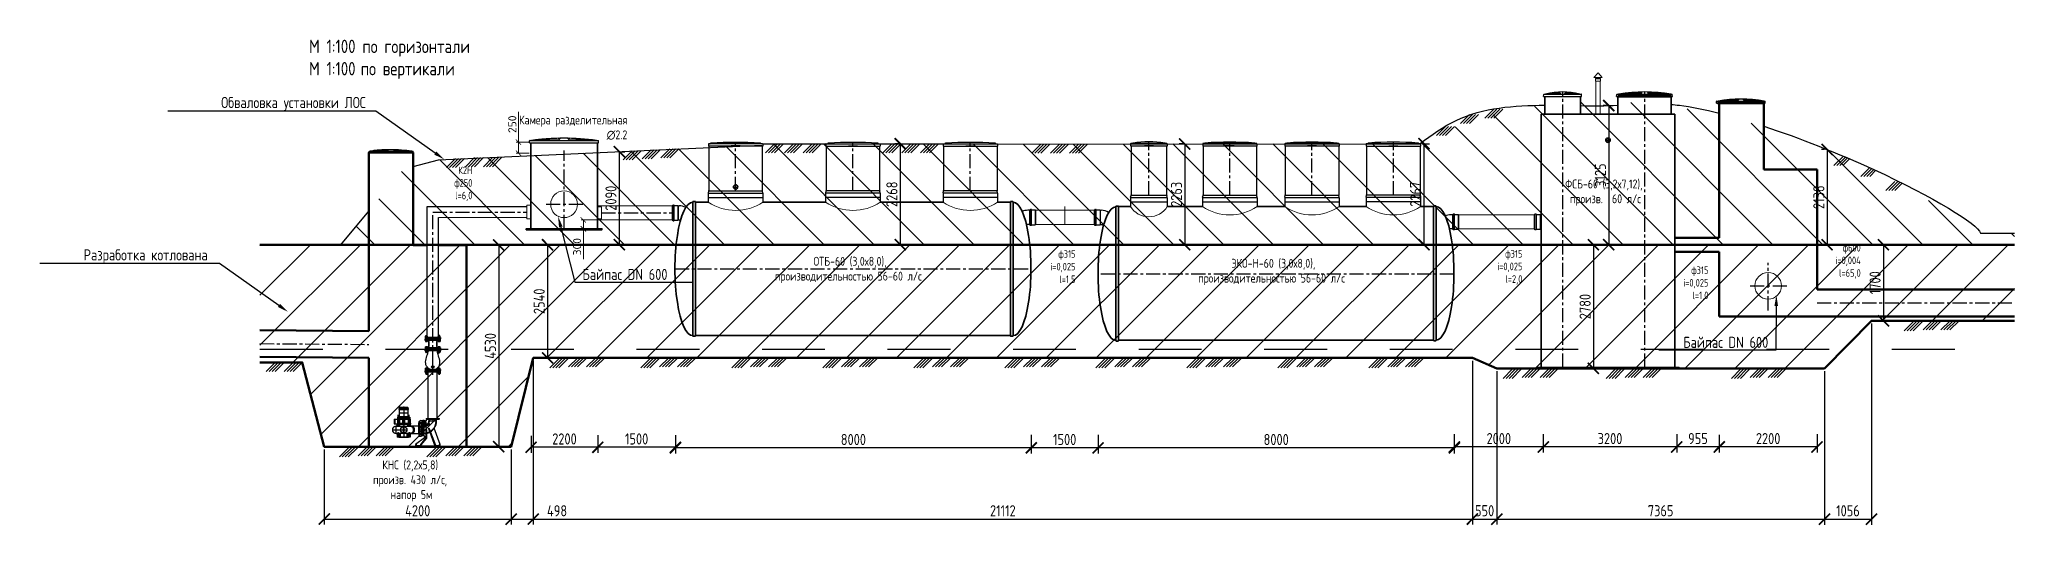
# Model space of a CAD drawing. Header units: millimetres. Extents: x 24859265 to 26550985, y 32092698 to 33532929.
# Drawn here: x 26136123 to 26180718, y 33018749 to 33029654 of the extents above; entities that cross this region are included whole.
import ezdxf
from ezdxf import colors
from ezdxf.entities.mleader import LeaderData, LeaderLine
from ezdxf.math import Vec2, Vec3

# ---------------------------------------------------------------- set-up
doc = ezdxf.new("R2010")
doc.units = ezdxf.units.MM
for name, pattern in [('CENTER', [50.8, 31.75, -6.35, 6.35, -6.35]), ('K5LT_BASIC', [0]), ('K5LT_THIN', [0]), ('осевая', [50.8, 31.75, -6.35, 6.35, -6.35]), ('Штриховая', [2822.222233, 1411.111116, -1411.111116])]:
    doc.linetypes.add(name, pattern=pattern)
for name, color, linetype in [('CL', 1, 'CENTER'), ('G', 3, 'Continuous'), ('Mitat', 1, 'Continuous'), ('R', 1, 'Continuous'), ('Выноски', 7, 'Continuous'), ('Рамка и штамп', 7, 'Continuous'), ('Системный слой', 7, 'Continuous')]:
    doc.layers.add(name, color=color, linetype=linetype)
doc.layers.add('Труба профиль', color=7, linetype='Continuous', lineweight=50)
doc.layers.add('эколайн', color=7, linetype='Continuous', lineweight=30)
doc.styles.add('ARTEM Arial', font='simplex.shx')
doc.styles.add('ARTEM GOST', font='GOST_0.TTF')
doc.styles.add('GOST 2.304', font='GOST_0.TTF')
doc.styles.get("Standard").update_dxf_attribs({"font": 'arial.ttf'})
doc.dimstyles.new('ARTEM', dxfattribs={"dimtxt": 70, "dimasz": 50, "dimexe": 35, "dimexo": 15, "dimgap": 10, "dimtad": 1, "dimdec": 0, "dimtxsty": 'ARTEM Arial', "dimcen": 2.5, "dimclrd": 7, "dimclre": 7, "dimclrt": 7, "dimadec": 0, "dimazin": 0, "dimtfac": 1, "dimtdec": 0, "dimtmove": 0, "dimatfit": 3, "dimfxl": 1, "dimlwd": 15, "dimlwe": 15, "dimarcsym": 0})
doc.dimstyles.new('ISO-25', dxfattribs={"dimtxt": 2.5, "dimasz": 2.5, "dimexe": 1.25, "dimexo": 0.625, "dimtad": 1, "dimtxsty": 'Standard', "dimcen": 2.5, "dimadec": 0, "dimazin": 0, "dimtfac": 1, "dimtmove": 0, "dimatfit": 3, "dimfxl": 1, "dimarcsym": 0})

msp = doc.modelspace()

# ---------------------------------------------------------------- texts
at = {"lineweight": 20, "style": 'ARTEM GOST'}
for s, insert, char_height, width, attachment_point in [('Камера разделительная\\P∅2.2', (26149334.0518, 33027951.7733), 200, 3048.508414, 3), ('К2Н\\Pф250\\Pl=6,0', (26145850.7138, 33026806.8876), 170, 1585.180995, 3), ('\\pi264.78;ФСБ-60 (3,2х7,12), \\P\\pi372.06;произв.  60 л/с', (26170152.9648, 33026514.5037), 200, 2330.966134, 1), ('ф315\\Pi=0,025\\Pl=1,5', (26159408.9072, 33024926.1228), 170, 1585.180995, 3), ('ф315\\Pi=0,025\\Pl=2,0', (26169456.2134, 33024930.2519), 170, 1188.886255, 3), ('ф600\\Pi=0,004\\Pl=65,0', (26177062.8341, 33025066.3913), 170, 1585.180995, 3), ('\\pi918.17;ОТБ-60 (3,0х8,0), \\P\\pi49.688;производительностью 56-60 л/с', (26152602.501, 33024777.9488), 200, 3508.95414, 1), ('\\pi796.65;ЭКО-Н-60 (3,0х8,0), \\P\\pi49.688;производительностью 56-60 л/с', (26162116.8766, 33024732.4986), 200, 3508.95414, 1), ('ф315\\Pi=0,025\\Pl=1,0', (26173638.0391, 33024563.2777), 170, 1585.180995, 3), ('\\pi544.2;КНС (2,2х5,8)\\P\\pi336.91;произв. 430 л/с,\\P\\pi729.77;напор 5м', (26143280.778, 33020205.2276), 200, 2330.966134, 1)]:
    msp.add_mtext(s, dxfattribs=dict(at, insert=insert, char_height=char_height, width=width, attachment_point=attachment_point))
at = {"layer": 'Рамка и штамп', "insert": (26142180.4438, 33029653.6903), "char_height": 300, "width": 4759.555889, "attachment_point": 1, "style": 'GOST 2.304'}
msp.add_mtext('М 1:100 по горизонтали\\PМ 1:100{\\fArial|b0|i0|c238|p34; }по вертикали', dxfattribs=at)

# ---------------------------------------------------------------- blocks, each defined once
blk = doc.blocks.new('_ArchTick')
at = {"color": 0, "linetype": 'ByBlock', "const_width": 0.15}
blk.add_lwpolyline([(-0.5, -0.5), (0.5, 0.5)], dxfattribs=at)
blk = doc.blocks.new('*D495')
at = {"color": 5, "lineweight": 15, "transparency": 16777216}
for p, q in [((26148735, 33025607), (26148295, 33025607)), ((26148646, 33025407), (26148295, 33025407)), ((26148345, 33025607), (26148345, 33025407)), ((26148345, 33025407), (26148345, 33024724))]:
    blk.add_line(p, q, dxfattribs=at)
at = {"color": 5, "lineweight": 15, "transparency": 16777216, "xscale": 120, "yscale": 120, "zscale": 120}
for p, rotation in [((26148345, 33025607), 90), ((26148345, 33025407), 270)]:
    blk.add_blockref('_ArchTick', p, dxfattribs=dict(at, rotation=rotation))
at = {"color": 7, "lineweight": 20, "transparency": 16777216, "insert": (26148205, 33025006), "char_height": 180, "attachment_point": 5, "rotation": 90, "style": 'ARTEM Arial'}
blk.add_mtext('300', dxfattribs=at)
blk = doc.blocks.new('*D496')
at = {"color": 5, "lineweight": 15, "transparency": 16777216}
for p, q in [((26146888, 33027354), (26146888, 33028037)), ((26147125, 33027354), (26146838, 33027354)), ((26146888, 33027104), (26146888, 33027354)), ((26147125, 33027104), (26146838, 33027104))]:
    blk.add_line(p, q, dxfattribs=at)
at = {"color": 5, "lineweight": 15, "transparency": 16777216, "xscale": 120, "yscale": 120, "zscale": 120}
for p, rotation in [((26146888, 33027354), 90), ((26146888, 33027104), 270)]:
    blk.add_blockref('_ArchTick', p, dxfattribs=dict(at, rotation=rotation))
at = {"color": 7, "lineweight": 20, "transparency": 16777216, "insert": (26146748, 33027756), "char_height": 180, "attachment_point": 5, "rotation": 90, "style": 'ARTEM Arial'}
blk.add_mtext('250', dxfattribs=at)
blk = doc.blocks.new('*D506')
at = {"color": 0, "lineweight": -2, "transparency": 16777216}
for p, q in [((26145784, 33025042), (26146567, 33025042)), ((26146442, 33025042), (26146442, 33020513)), ((26145784, 33020513), (26146567, 33020513))]:
    blk.add_line(p, q, dxfattribs=at)
at = {"color": 0, "lineweight": -2, "transparency": 16777216, "xscale": 250, "yscale": 250, "zscale": 250}
for p, rotation in [((26146442, 33025042), 90), ((26146442, 33020513), 270)]:
    blk.add_blockref('_ArchTick', p, dxfattribs=dict(at, rotation=rotation))
at = {"color": 0, "transparency": 16777216, "insert": (26146255, 33022777), "char_height": 250, "attachment_point": 5, "rotation": 90, "style": 'GOST 2.304'}
blk.add_mtext('4530', dxfattribs=at)
blk = doc.blocks.new('*D497')
at = {"color": 0, "lineweight": -2, "transparency": 16777216}
for p, q in [((26150416, 33020775), (26150416, 33020363)), ((26158416, 33020488), (26150416, 33020488)), ((26158416, 33020762), (26158416, 33020363))]:
    blk.add_line(p, q, dxfattribs=at)
at = {"color": 0, "lineweight": -2, "transparency": 16777216, "xscale": 250, "yscale": 250, "zscale": 250, "rotation": 180}
blk.add_blockref('_ArchTick', (26150416, 33020488), dxfattribs=at)
at = {"color": 0, "lineweight": -2, "transparency": 16777216, "xscale": 250, "yscale": 250, "zscale": 250}
blk.add_blockref('_ArchTick', (26158416, 33020488), dxfattribs=at)
at = {"color": 0, "transparency": 16777216, "insert": (26154416, 33020675), "char_height": 250, "attachment_point": 5, "style": 'GOST 2.304'}
blk.add_mtext('8000', dxfattribs=at)
blk = doc.blocks.new('*D498')
at = {"color": 0, "lineweight": -2, "transparency": 16777216}
for p, q in [((26158416, 33020777), (26158416, 33020363)), ((26159916, 33020488), (26158416, 33020488)), ((26159916, 33020777), (26159916, 33020363))]:
    blk.add_line(p, q, dxfattribs=at)
at = {"color": 0, "lineweight": -2, "transparency": 16777216, "xscale": 250, "yscale": 250, "zscale": 250, "rotation": 180}
blk.add_blockref('_ArchTick', (26158416, 33020488), dxfattribs=at)
at = {"color": 0, "lineweight": -2, "transparency": 16777216, "xscale": 250, "yscale": 250, "zscale": 250}
blk.add_blockref('_ArchTick', (26159916, 33020488), dxfattribs=at)
at = {"color": 0, "transparency": 16777216, "insert": (26159166, 33020675), "char_height": 250, "attachment_point": 5, "style": 'GOST 2.304'}
blk.add_mtext('1500', dxfattribs=at)
blk = doc.blocks.new('*D499')
at = {"color": 0, "lineweight": -2, "transparency": 16777216}
for p, q in [((26169926, 33020798), (26169926, 33020383)), ((26172926, 33020508), (26169926, 33020508)), ((26172926, 33020798), (26172926, 33020383))]:
    blk.add_line(p, q, dxfattribs=at)
at = {"color": 0, "lineweight": -2, "transparency": 16777216, "xscale": 250, "yscale": 250, "zscale": 250, "rotation": 180}
blk.add_blockref('_ArchTick', (26169926, 33020508), dxfattribs=at)
at = {"color": 0, "lineweight": -2, "transparency": 16777216, "xscale": 250, "yscale": 250, "zscale": 250}
blk.add_blockref('_ArchTick', (26172926, 33020508), dxfattribs=at)
at = {"color": 0, "transparency": 16777216, "insert": (26171426, 33020696), "char_height": 250, "attachment_point": 5, "style": 'GOST 2.304'}
blk.add_mtext('3200', dxfattribs=at)
blk = doc.blocks.new('*D500')
at = {"color": 0, "lineweight": -2, "transparency": 16777216}
for p, q in [((26167926, 33020798), (26167926, 33020383)), ((26169926, 33020508), (26167926, 33020508)), ((26169926, 33020798), (26169926, 33020383))]:
    blk.add_line(p, q, dxfattribs=at)
at = {"color": 0, "lineweight": -2, "transparency": 16777216, "xscale": 250, "yscale": 250, "zscale": 250, "rotation": 180}
blk.add_blockref('_ArchTick', (26167926, 33020508), dxfattribs=at)
at = {"color": 0, "lineweight": -2, "transparency": 16777216, "xscale": 250, "yscale": 250, "zscale": 250}
blk.add_blockref('_ArchTick', (26169926, 33020508), dxfattribs=at)
at = {"color": 0, "transparency": 16777216, "insert": (26168926, 33020696), "char_height": 250, "attachment_point": 5, "style": 'GOST 2.304'}
blk.add_mtext('2000', dxfattribs=at)
blk = doc.blocks.new('*D501')
at = {"color": 0, "lineweight": -2, "transparency": 16777216}
for p, q in [((26173881, 33020783), (26173881, 33020383)), ((26176081, 33020508), (26173881, 33020508)), ((26176081, 33020798), (26176081, 33020383))]:
    blk.add_line(p, q, dxfattribs=at)
at = {"color": 0, "lineweight": -2, "transparency": 16777216, "xscale": 250, "yscale": 250, "zscale": 250, "rotation": 180}
blk.add_blockref('_ArchTick', (26173881, 33020508), dxfattribs=at)
at = {"color": 0, "lineweight": -2, "transparency": 16777216, "xscale": 250, "yscale": 250, "zscale": 250}
blk.add_blockref('_ArchTick', (26176081, 33020508), dxfattribs=at)
at = {"color": 0, "transparency": 16777216, "insert": (26174981, 33020696), "char_height": 250, "attachment_point": 5, "style": 'GOST 2.304'}
blk.add_mtext('2200', dxfattribs=at)
blk = doc.blocks.new('*D502')
at = {"color": 0, "lineweight": -2, "transparency": 16777216}
for p, q in [((26172926, 33020783), (26172926, 33020383)), ((26173881, 33020508), (26172926, 33020508)), ((26173881, 33020758), (26173881, 33020383))]:
    blk.add_line(p, q, dxfattribs=at)
at = {"color": 0, "lineweight": -2, "transparency": 16777216, "xscale": 250, "yscale": 250, "zscale": 250, "rotation": 180}
blk.add_blockref('_ArchTick', (26172926, 33020508), dxfattribs=at)
at = {"color": 0, "lineweight": -2, "transparency": 16777216, "xscale": 250, "yscale": 250, "zscale": 250}
blk.add_blockref('_ArchTick', (26173881, 33020508), dxfattribs=at)
at = {"color": 0, "transparency": 16777216, "insert": (26173403, 33020696), "char_height": 250, "attachment_point": 5, "style": 'GOST 2.304'}
blk.add_mtext('955', dxfattribs=at)
blk = doc.blocks.new('*D503')
at = {"color": 0, "lineweight": -2, "transparency": 16777216}
for p, q in [((26148671, 33020760), (26148671, 33020375)), ((26150416, 33020500), (26148671, 33020500)), ((26150416, 33020775), (26150416, 33020375))]:
    blk.add_line(p, q, dxfattribs=at)
at = {"color": 0, "lineweight": -2, "transparency": 16777216, "xscale": 250, "yscale": 250, "zscale": 250, "rotation": 180}
blk.add_blockref('_ArchTick', (26148671, 33020500), dxfattribs=at)
at = {"color": 0, "lineweight": -2, "transparency": 16777216, "xscale": 250, "yscale": 250, "zscale": 250}
blk.add_blockref('_ArchTick', (26150416, 33020500), dxfattribs=at)
at = {"color": 0, "transparency": 16777216, "insert": (26149543, 33020688), "char_height": 250, "attachment_point": 5, "style": 'GOST 2.304'}
blk.add_mtext('1500', dxfattribs=at)
blk = doc.blocks.new('*D504')
at = {"color": 0, "lineweight": -2, "transparency": 16777216}
for p, q in [((26147171, 33020760), (26147171, 33020375)), ((26148671, 33020500), (26147171, 33020500)), ((26148671, 33020775), (26148671, 33020375))]:
    blk.add_line(p, q, dxfattribs=at)
at = {"color": 0, "lineweight": -2, "transparency": 16777216, "xscale": 250, "yscale": 250, "zscale": 250, "rotation": 180}
blk.add_blockref('_ArchTick', (26147171, 33020500), dxfattribs=at)
at = {"color": 0, "lineweight": -2, "transparency": 16777216, "xscale": 250, "yscale": 250, "zscale": 250}
blk.add_blockref('_ArchTick', (26148671, 33020500), dxfattribs=at)
at = {"color": 0, "transparency": 16777216, "insert": (26147921, 33020688), "char_height": 250, "attachment_point": 5, "style": 'GOST 2.304'}
blk.add_mtext('2200', dxfattribs=at)
blk = doc.blocks.new('*D505')
at = {"color": 0, "lineweight": -2, "transparency": 16777216}
for p, q in [((26159916, 33020762), (26159916, 33020363)), ((26167926, 33020488), (26159916, 33020488)), ((26167926, 33020783), (26167926, 33020363))]:
    blk.add_line(p, q, dxfattribs=at)
at = {"color": 0, "lineweight": -2, "transparency": 16777216, "xscale": 250, "yscale": 250, "zscale": 250, "rotation": 180}
blk.add_blockref('_ArchTick', (26159916, 33020488), dxfattribs=at)
at = {"color": 0, "lineweight": -2, "transparency": 16777216, "xscale": 250, "yscale": 250, "zscale": 250}
blk.add_blockref('_ArchTick', (26167926, 33020488), dxfattribs=at)
at = {"color": 0, "transparency": 16777216, "insert": (26163921, 33020675), "char_height": 250, "attachment_point": 5, "style": 'GOST 2.304'}
blk.add_mtext('8000', dxfattribs=at)
blk = doc.blocks.new('*D508')
at = {"color": 0, "lineweight": -2, "transparency": 16777216}
for p, q in [((26147478, 33025050), (26147415, 33025050)), ((26147540, 33025050), (26147540, 33022507)), ((26147478, 33022507), (26147415, 33022507))]:
    blk.add_line(p, q, dxfattribs=at)
at = {"color": 0, "lineweight": -2, "transparency": 16777216, "xscale": 250, "yscale": 250, "zscale": 250}
for p, rotation in [((26147540, 33025050), 90), ((26147540, 33022507), 270)]:
    blk.add_blockref('_ArchTick', p, dxfattribs=dict(at, rotation=rotation))
at = {"color": 0, "transparency": 16777216, "insert": (26147353, 33023779), "char_height": 250, "attachment_point": 5, "rotation": 90, "style": 'GOST 2.304'}
blk.add_mtext('2540', dxfattribs=at)
blk = doc.blocks.new('*D509')
at = {"color": 0, "lineweight": -2, "transparency": 16777216}
for p, q in [((26170991, 33025050), (26170928, 33025050)), ((26171053, 33025050), (26171053, 33022273)), ((26170991, 33022273), (26170928, 33022273))]:
    blk.add_line(p, q, dxfattribs=at)
at = {"color": 0, "lineweight": -2, "transparency": 16777216, "xscale": 250, "yscale": 250, "zscale": 250}
for p, rotation in [((26171053, 33025050), 90), ((26171053, 33022273), 270)]:
    blk.add_blockref('_ArchTick', p, dxfattribs=dict(at, rotation=rotation))
at = {"color": 0, "transparency": 16777216, "insert": (26170866, 33023661), "char_height": 250, "attachment_point": 5, "rotation": 90, "style": 'GOST 2.304'}
blk.add_mtext('2780', dxfattribs=at)
blk = doc.blocks.new('*D510')
at = {"color": 0, "lineweight": -2, "transparency": 16777216}
for p, q in [((26177510, 33025050), (26177448, 33025050)), ((26177573, 33025050), (26177573, 33023342)), ((26177510, 33023342), (26177448, 33023342))]:
    blk.add_line(p, q, dxfattribs=at)
at = {"color": 0, "lineweight": -2, "transparency": 16777216, "xscale": 250, "yscale": 250, "zscale": 250}
for p, rotation in [((26177573, 33025050), 90), ((26177573, 33023342), 270)]:
    blk.add_blockref('_ArchTick', p, dxfattribs=dict(at, rotation=rotation))
at = {"color": 0, "transparency": 16777216, "insert": (26177385, 33024196), "char_height": 250, "attachment_point": 5, "rotation": 90, "style": 'GOST 2.304'}
blk.add_mtext('1700', dxfattribs=at)
blk = doc.blocks.new('*D511')
at = {"color": 0, "lineweight": -2, "transparency": 16777216}
for p, q in [((26142522, 33020450), (26142522, 33018763)), ((26146722, 33020450), (26146722, 33018763)), ((26142522, 33018888), (26146722, 33018888))]:
    blk.add_line(p, q, dxfattribs=at)
at = {"color": 0, "lineweight": -2, "transparency": 16777216, "xscale": 250, "yscale": 250, "zscale": 250, "rotation": 180}
blk.add_blockref('_ArchTick', (26142522, 33018888), dxfattribs=at)
at = {"color": 0, "lineweight": -2, "transparency": 16777216, "xscale": 250, "yscale": 250, "zscale": 250}
blk.add_blockref('_ArchTick', (26146722, 33018888), dxfattribs=at)
at = {"color": 0, "transparency": 16777216, "insert": (26144622, 33019075), "char_height": 250, "attachment_point": 5, "style": 'GOST 2.304'}
blk.add_mtext('4200', dxfattribs=at)
blk = doc.blocks.new('*D512')
at = {"color": 0, "lineweight": -2, "transparency": 16777216}
for p, q in [((26147220, 33022445), (26147220, 33018763)), ((26168332, 33022445), (26168332, 33018763)), ((26147220, 33018888), (26168332, 33018888))]:
    blk.add_line(p, q, dxfattribs=at)
at = {"color": 0, "lineweight": -2, "transparency": 16777216, "xscale": 250, "yscale": 250, "zscale": 250, "rotation": 180}
blk.add_blockref('_ArchTick', (26147220, 33018888), dxfattribs=at)
at = {"color": 0, "lineweight": -2, "transparency": 16777216, "xscale": 250, "yscale": 250, "zscale": 250}
blk.add_blockref('_ArchTick', (26168332, 33018888), dxfattribs=at)
at = {"color": 0, "transparency": 16777216, "insert": (26157776, 33019075), "char_height": 250, "attachment_point": 5, "style": 'GOST 2.304'}
blk.add_mtext('21112', dxfattribs=at)
blk = doc.blocks.new('*D513')
at = {"color": 0, "lineweight": -2, "transparency": 16777216}
for p, q in [((26147220, 33022445), (26147220, 33018763)), ((26146722, 33020450), (26146722, 33018763)), ((26146722, 33018888), (26147220, 33018888)), ((26147220, 33018888), (26148041, 33018888))]:
    blk.add_line(p, q, dxfattribs=at)
at = {"color": 0, "lineweight": -2, "transparency": 16777216, "xscale": 250, "yscale": 250, "zscale": 250, "rotation": 180}
blk.add_blockref('_ArchTick', (26146722, 33018888), dxfattribs=at)
at = {"color": 0, "lineweight": -2, "transparency": 16777216, "xscale": 250, "yscale": 250, "zscale": 250}
blk.add_blockref('_ArchTick', (26147220, 33018888), dxfattribs=at)
at = {"color": 0, "transparency": 16777216, "insert": (26147755, 33019075), "char_height": 250, "attachment_point": 5, "style": 'GOST 2.304'}
blk.add_mtext('498', dxfattribs=at)
blk = doc.blocks.new('*D514')
at = {"color": 0, "lineweight": -2, "transparency": 16777216}
for p, q in [((26168332, 33022445), (26168332, 33018763)), ((26168882, 33022210), (26168882, 33018763)), ((26168332, 33018888), (26168882, 33018888))]:
    blk.add_line(p, q, dxfattribs=at)
at = {"color": 0, "lineweight": -2, "transparency": 16777216, "xscale": 250, "yscale": 250, "zscale": 250, "rotation": 180}
blk.add_blockref('_ArchTick', (26168332, 33018888), dxfattribs=at)
at = {"color": 0, "lineweight": -2, "transparency": 16777216, "xscale": 250, "yscale": 250, "zscale": 250}
blk.add_blockref('_ArchTick', (26168882, 33018888), dxfattribs=at)
at = {"color": 0, "transparency": 16777216, "insert": (26168607, 33019076), "char_height": 250, "attachment_point": 5, "style": 'GOST 2.304'}
blk.add_mtext('550', dxfattribs=at)
blk = doc.blocks.new('*D515')
at = {"color": 0, "lineweight": -2, "transparency": 16777216}
for p, q in [((26168882, 33022210), (26168882, 33018763)), ((26176247, 33022210), (26176247, 33018763)), ((26168882, 33018888), (26176247, 33018888))]:
    blk.add_line(p, q, dxfattribs=at)
at = {"color": 0, "lineweight": -2, "transparency": 16777216, "xscale": 250, "yscale": 250, "zscale": 250, "rotation": 180}
blk.add_blockref('_ArchTick', (26168882, 33018888), dxfattribs=at)
at = {"color": 0, "lineweight": -2, "transparency": 16777216, "xscale": 250, "yscale": 250, "zscale": 250}
blk.add_blockref('_ArchTick', (26176247, 33018888), dxfattribs=at)
at = {"color": 0, "transparency": 16777216, "insert": (26172564, 33019076), "char_height": 250, "attachment_point": 5, "style": 'GOST 2.304'}
blk.add_mtext('7365', dxfattribs=at)
blk = doc.blocks.new('*D516')
at = {"color": 0, "lineweight": -2, "transparency": 16777216}
for p, q in [((26177303, 33023279), (26177303, 33018762)), ((26176247, 33022210), (26176247, 33018762)), ((26176247, 33018887), (26177303, 33018887))]:
    blk.add_line(p, q, dxfattribs=at)
at = {"color": 0, "lineweight": -2, "transparency": 16777216, "xscale": 250, "yscale": 250, "zscale": 250, "rotation": 180}
blk.add_blockref('_ArchTick', (26176247, 33018887), dxfattribs=at)
at = {"color": 0, "lineweight": -2, "transparency": 16777216, "xscale": 250, "yscale": 250, "zscale": 250}
blk.add_blockref('_ArchTick', (26177303, 33018887), dxfattribs=at)
at = {"color": 0, "transparency": 16777216, "insert": (26176775, 33019075), "char_height": 250, "attachment_point": 5, "style": 'GOST 2.304'}
blk.add_mtext('1056', dxfattribs=at)
blk = doc.blocks.new('*D545')
at = {"color": 0, "lineweight": -2, "transparency": 16777216}
for p, q in [((26149153, 33027139), (26149153, 33025050)), ((26149178, 33027139), (26149278, 33027139)), ((26149178, 33025050), (26149278, 33025050))]:
    blk.add_line(p, q, dxfattribs=at)
at = {"color": 0, "lineweight": -2, "transparency": 16777216, "xscale": 250, "yscale": 250, "zscale": 250}
for p, rotation in [((26149153, 33027139), 90), ((26149153, 33025050), 270)]:
    blk.add_blockref('_ArchTick', p, dxfattribs=dict(at, rotation=rotation))
at = {"color": 0, "transparency": 16777216, "insert": (26148966, 33026094), "char_height": 250, "attachment_point": 5, "rotation": 90, "style": 'GOST 2.304'}
blk.add_mtext('2090', dxfattribs=at)
blk = doc.blocks.new('*D546')
at = {"color": 0, "lineweight": -2, "transparency": 16777216}
for p, q in [((26155420, 33027317), (26155345, 33027317)), ((26155470, 33027317), (26155470, 33025050)), ((26155420, 33025050), (26155345, 33025050))]:
    blk.add_line(p, q, dxfattribs=at)
at = {"color": 0, "lineweight": -2, "transparency": 16777216, "xscale": 250, "yscale": 250, "zscale": 250}
for p, rotation in [((26155470, 33027317), 90), ((26155470, 33025050), 270)]:
    blk.add_blockref('_ArchTick', p, dxfattribs=dict(at, rotation=rotation))
at = {"color": 0, "transparency": 16777216, "insert": (26155282, 33026183), "char_height": 250, "attachment_point": 5, "rotation": 90, "style": 'GOST 2.304'}
blk.add_mtext('2268', dxfattribs=at)
blk = doc.blocks.new('*D547')
at = {"color": 0, "lineweight": -2, "transparency": 16777216}
for p, q in [((26161846, 33027312), (26161741, 33027312)), ((26161866, 33027312), (26161866, 33025050)), ((26161846, 33025050), (26161741, 33025050))]:
    blk.add_line(p, q, dxfattribs=at)
at = {"color": 0, "lineweight": -2, "transparency": 16777216, "xscale": 250, "yscale": 250, "zscale": 250}
for p, rotation in [((26161866, 33027312), 90), ((26161866, 33025050), 270)]:
    blk.add_blockref('_ArchTick', p, dxfattribs=dict(at, rotation=rotation))
at = {"color": 0, "transparency": 16777216, "insert": (26161679, 33026181), "char_height": 250, "attachment_point": 5, "rotation": 90, "style": 'GOST 2.304'}
blk.add_mtext('2263', dxfattribs=at)
blk = doc.blocks.new('*D548')
at = {"color": 0, "lineweight": -2, "transparency": 16777216}
for p, q in [((26167227, 33027317), (26167368, 33027317)), ((26167243, 33027317), (26167243, 33025050)), ((26167227, 33025050), (26167368, 33025050))]:
    blk.add_line(p, q, dxfattribs=at)
at = {"color": 0, "lineweight": -2, "transparency": 16777216, "xscale": 250, "yscale": 250, "zscale": 250}
for p, rotation in [((26167243, 33027317), 90), ((26167243, 33025050), 270)]:
    blk.add_blockref('_ArchTick', p, dxfattribs=dict(at, rotation=rotation))
at = {"color": 0, "transparency": 16777216, "insert": (26167056, 33026183), "char_height": 250, "attachment_point": 5, "rotation": 90, "style": 'GOST 2.304'}
blk.add_mtext('2267', dxfattribs=at)
blk = doc.blocks.new('*D549')
at = {"color": 0, "lineweight": -2, "transparency": 16777216}
for p, q in [((26171345, 33028175), (26171272, 33028175)), ((26171397, 33028175), (26171397, 33025050)), ((26171345, 33025050), (26171272, 33025050))]:
    blk.add_line(p, q, dxfattribs=at)
at = {"color": 0, "lineweight": -2, "transparency": 16777216, "xscale": 250, "yscale": 250, "zscale": 250}
for p, rotation in [((26171397, 33028175), 90), ((26171397, 33025050), 270)]:
    blk.add_blockref('_ArchTick', p, dxfattribs=dict(at, rotation=rotation))
at = {"color": 0, "transparency": 16777216, "insert": (26171209, 33026612), "char_height": 250, "attachment_point": 5, "rotation": 90, "style": 'GOST 2.304'}
blk.add_mtext('3125', dxfattribs=at)
blk = doc.blocks.new('*D550')
at = {"color": 0, "lineweight": -2, "transparency": 16777216}
for p, q in [((26176248, 33027187), (26176182, 33027187)), ((26176307, 33027187), (26176307, 33025050)), ((26176248, 33025050), (26176182, 33025050))]:
    blk.add_line(p, q, dxfattribs=at)
at = {"color": 0, "lineweight": -2, "transparency": 16777216, "xscale": 250, "yscale": 250, "zscale": 250}
for p, rotation in [((26176307, 33027187), 90), ((26176307, 33025050), 270)]:
    blk.add_blockref('_ArchTick', p, dxfattribs=dict(at, rotation=rotation))
at = {"color": 0, "transparency": 16777216, "insert": (26176120, 33026118), "char_height": 250, "attachment_point": 5, "rotation": 90, "style": 'GOST 2.304'}
blk.add_mtext('2138', dxfattribs=at)

# ---------------------------------------------------------------- dimensions: what is measured, and where the dimension line sits
at = {"lineweight": 20}
dim = msp.add_linear_dim(base=(26146888.3031, 33027354.4303), p1=(26147139.9988, 33027104.4303), p2=(26147139.9988, 33027354.4303), angle=90, dimstyle='ARTEM', override={"dimtxt": 180, "dimasz": 120, "dimexe": 50, "dimgap": 50, "dimblk1": 'ArchTick', "dimblk2": 'ArchTick', "dimsah": 1, "dimclrd": 5, "dimclre": 5}, dxfattribs=at)
dim.commit()
dim.dimension.update_dxf_attribs({"geometry": '*D496', "text_midpoint": (26146748.3031, 33027755.8589)})
at = {"color": 1}
for base, p1, p2, picture, middle in [((26171396.7465, 33025049.5338), (26171407.2722, 33028174.6448), (26171407.2722, 33025049.5338), '*D549', (26171209.2465, 33026612.0893)), ((26149153.26, 33025049.5338), (26149115.6121, 33027139.3292), (26149115.6121, 33025049.5338), '*D545', (26148965.76, 33026094.4315)), ((26155469.8692, 33025049.5338), (26155482.273, 33027317.2382), (26155482.273, 33025049.5338), '*D546', (26155282.3692, 33026183.386)), ((26161866.3507, 33025049.5338), (26161908.1752, 33027312.2821), (26161908.1752, 33025049.5338), '*D547', (26161678.8507, 33026180.908)), ((26167243.3894, 33025049.5338), (26167164.0774, 33027316.9065), (26167164.0774, 33025049.5338), '*D548', (26167055.8894, 33026183.2201)), ((26176307.4109, 33025049.5338), (26176310.3238, 33027187.0786), (26176310.3238, 33025049.5338), '*D550', (26176119.9109, 33026118.3062))]:
    dim = msp.add_linear_dim(base=base, p1=p1, p2=p2, angle=90, dimstyle='ISO-25', override={"dimscale": 100, "dimdec": 0, "dimtxsty": 'GOST 2.304', "dimblk1": 'ArchTick', "dimblk2": 'ArchTick', "dimsah": 1}, dxfattribs=at)
    dim.commit()
    dim.dimension.update_dxf_attribs({"geometry": picture, "text_midpoint": middle})
at = {"lineweight": 20}
dim = msp.add_linear_dim(base=(26148345.2938, 33025407.1676), p1=(26148750.4668, 33025607.4895), p2=(26148661.1107, 33025407.1676), angle=90, text='300', dimstyle='ARTEM', override={"dimtxt": 180, "dimasz": 120, "dimexe": 50, "dimgap": 50, "dimblk1": 'ArchTick', "dimblk2": 'ArchTick', "dimsah": 1, "dimclrd": 5, "dimclre": 5}, dxfattribs=at)
dim.commit()
dim.dimension.update_dxf_attribs({"geometry": '*D495', "text_midpoint": (26148205.2938, 33025005.739)})
at = {"color": 1}
for base, p1, p2, text, override, picture, middle in [((26146442.4641, 33020512.6816), (26145721.7826, 33025041.5781), (26145721.7826, 33020512.6816), '4530', {"dimscale": 100, "dimdec": 0, "dimlfac": 1, "dimtxsty": 'GOST 2.304', "dimblk1": 'ArchTick', "dimblk2": 'ArchTick', "dimsah": 1}, '*D506', (26146254.9641, 33022777.1299)), ((26147540.452, 33022507.4895), (26147540.452, 33025049.5338), (26147540.452, 33022507.4895), '2540', {"dimscale": 100, "dimdec": 0, "dimtxsty": 'GOST 2.304', "dimblk1": 'ArchTick', "dimblk2": 'ArchTick', "dimsah": 1}, '*D508', (26147352.952, 33023778.5116)), ((26171053.3217, 33022272.9899), (26171053.3217, 33025049.5338), (26171053.3217, 33022272.9899), '2780', {"dimscale": 100, "dimdec": 0, "dimtxsty": 'GOST 2.304', "dimblk1": 'ArchTick', "dimblk2": 'ArchTick', "dimsah": 1}, '*D509', (26170865.8217, 33023661.2618)), ((26177572.6603, 33023341.5781), (26177572.6603, 33025049.5338), (26177572.6603, 33023341.5781), '1700', {"dimscale": 100, "dimdec": 0, "dimtxsty": 'GOST 2.304', "dimblk1": 'ArchTick', "dimblk2": 'ArchTick', "dimsah": 1}, '*D510', (26177385.1603, 33024195.556))]:
    dim = msp.add_linear_dim(base=base, p1=p1, p2=p2, angle=90, text=text, dimstyle='ISO-25', override=override, dxfattribs=at)
    dim.commit()
    dim.dimension.update_dxf_attribs({"geometry": picture, "text_midpoint": middle})
for base, p1, p2, picture, middle in [((26177302.7409, 33018887.193), (26176247.1956, 33022272.9899), (26177302.7409, 33023341.5781), '*D516', (26176774.9683, 33019074.693)), ((26147219.5115, 33018887.6097), (26146721.7826, 33020512.6816), (26147219.5115, 33022507.4895), '*D513', (26147755.2258, 33019075.1097)), ((26168331.7528, 33018887.6097), (26147219.5115, 33022507.4895), (26168331.7528, 33022507.4895), '*D512', (26157775.6321, 33019075.1097)), ((26168881.7549, 33018888.0263), (26168331.7528, 33022507.4895), (26168881.7549, 33022272.9899), '*D514', (26168606.7539, 33019075.5263)), ((26176247.1956, 33018888.443), (26168881.7549, 33022272.9899), (26176247.1956, 33022272.9899), '*D515', (26172564.4753, 33019075.943)), ((26146721.7826, 33018887.6097), (26142521.7826, 33020512.6816), (26146721.7826, 33020512.6816), '*D511', (26144621.7826, 33019075.1097))]:
    dim = msp.add_linear_dim(base=base, p1=p1, p2=p2, dimstyle='ISO-25', override={"dimscale": 100, "dimdec": 0, "dimtxsty": 'GOST 2.304', "dimblk1": 'ArchTick', "dimblk2": 'ArchTick', "dimsah": 1}, dxfattribs=at)
    dim.commit()
    dim.dimension.update_dxf_attribs({"geometry": picture, "text_midpoint": middle})
for base, p1, p2, text, picture, middle in [((26147170.5015, 33020500.4464), (26148670.5015, 33020837.7662), (26147170.5015, 33020822.7662), '2200', '*D504', (26147920.5015, 33020687.9464)), ((26148670.5015, 33020500.4464), (26150416.0141, 33020837.7662), (26148670.5015, 33020822.7662), '1500', '*D503', (26149543.2578, 33020687.9464)), ((26159916.0141, 33020487.6546), (26167925.8857, 33020845.3308), (26159916.0141, 33020824.9744), '8000', '*D505', (26163920.9499, 33020675.1546)), ((26169925.8625, 33020508.011), (26172925.8625, 33020860.3308), (26169925.8625, 33020860.3308), '3200', '*D499', (26171425.8625, 33020695.511))]:
    dim = msp.add_linear_dim(base=base, p1=p1, p2=p2, angle=180, text=text, dimstyle='ISO-25', override={"dimscale": 100, "dimdec": 0, "dimlfac": 1, "dimtxsty": 'GOST 2.304', "dimblk1": 'ArchTick', "dimblk2": 'ArchTick', "dimsah": 1})
    dim.commit()
    dim.dimension.update_dxf_attribs({"geometry": picture, "text_midpoint": middle})
for base, p1, p2, picture, middle in [((26150416.0141, 33020487.6546), (26158416.0141, 33020824.9744), (26150416.0141, 33020837.7662), '*D497', (26154416.0141, 33020675.1546)), ((26158416.0141, 33020487.6546), (26159916.0141, 33020839.9744), (26158416.0141, 33020839.9744), '*D498', (26159166.0141, 33020675.1546)), ((26167925.8857, 33020508.011), (26169925.8625, 33020860.3308), (26167925.8857, 33020860.3308), '*D500', (26168925.8741, 33020695.511)), ((26172925.8625, 33020508.011), (26173880.9269, 33020820.511), (26172925.8625, 33020845.3308), '*D502', (26173403.3947, 33020695.511)), ((26173880.9269, 33020508.011), (26176080.9269, 33020860.3308), (26173880.9269, 33020845.3308), '*D501', (26174980.9269, 33020695.511))]:
    dim = msp.add_linear_dim(base=base, p1=p1, p2=p2, angle=180, dimstyle='ISO-25', override={"dimscale": 100, "dimdec": 0, "dimlfac": 1, "dimtxsty": 'GOST 2.304', "dimblk1": 'ArchTick', "dimblk2": 'ArchTick', "dimsah": 1})
    dim.commit()
    dim.dimension.update_dxf_attribs({"geometry": picture, "text_midpoint": middle})

# ---------------------------------------------------------------- hatches: boundary and pattern name
at = {"layer": 'Труба профиль', "lineweight": 9}
h = msp.add_hatch(dxfattribs=at)
h.set_pattern_fill('ANSI31', color=1, scale=250, angle=90)
h.set_pattern_definition([(135, (-60535.3, 21290.74), (-561.266008, -561.266008), [])])
edge = h.paths.add_edge_path()
edge.add_spline(control_points=[(26179752.5572, 33025307.9954), (26179752.5572, 33025307.9954), (26176345.244, 33027689.7545), (26170055.9833, 33028716.4982), (26167418.0139, 33027515.2035), (26167155.3326, 33027324.1403)], knot_values=[0, 0, 0, 0, 1010.2368139843, 2020.4736279668, 2984.6882061041, 2984.6882061041, 2984.6882061041, 2984.6882061041], degree=3, periodic=0)
edge.add_line((26167142.3967, 33027315.2303), (26152848.2648, 33027307.1792))
edge.add_line((26152848.2648, 33027307.1792), (26145085.1973, 33026958.0895))
edge.add_line((26145085.1973, 33026958.0895), (26144298.3665, 33026746.9256))
edge.add_line((26144298.3665, 33026746.9256), (26142896.8142, 33025049.5338))
edge.add_line((26142896.8142, 33025049.5338), (26180517.7754, 33025049.5338))
edge.add_line((26180517.7754, 33025049.5338), (26180517.7754, 33025307.9954))
edge.add_line((26180517.7754, 33025307.9954), (26179752.5572, 33025307.9954))
h = msp.add_hatch(dxfattribs=at)
h.set_pattern_fill('ANSI31', color=1, scale=250)
h.set_pattern_definition([(45, (-132126.2, 5417.06), (-561.266008, 561.266008), [])])
h.paths.add_polyline_path([(26180517.7754, 33023641.3543), (26180317.7754, 33023691.3543), (26180717.7754, 33023791.3543), (26180517.7754, 33023841.3543), (26180517.7754, 33025049.5338), (26141075.2067, 33025049.5338), (26141075.2068, 33023841.3543), (26141275.2068, 33023791.3543), (26140875.2068, 33023691.3543), (26141075.2068, 33023641.3543), (26141075.2068, 33022407.4895), (26142024.0537, 33022407.4895), (26142521.7826, 33020512.6816), (26146721.7826, 33020512.6816), (26147219.5115, 33022507.4895), (26168331.7528, 33022507.4895), (26168881.7549, 33022272.9899), (26176247.1956, 33022272.9899), (26177302.7409, 33023341.5781), (26180517.7754, 33023341.5781)])

# ---------------------------------------------------------------- linework, layer by layer
at = {"lineweight": 20}
for p, q in [((26171156.8409, 33028911.9272), (26171061.7498, 33028804.3505)), ((26171251.932, 33028804.3505), (26171156.8409, 33028911.9272)), ((26171061.7498, 33028804.3505), (26171106.8409, 33028804.3505)), ((26171061.7498, 33028804.3505), (26171251.932, 33028804.3505)), ((26171099.1409, 33028719.4519), (26171099.1409, 33028781.614)), ((26171214.5409, 33028719.4519), (26171099.1409, 33028719.4519)), ((26171106.8409, 33028719.4519), (26171106.7807, 33027984.2757)), ((26171106.8409, 33028786.0596), (26171106.8409, 33028804.3505)), ((26171206.8409, 33028786.0596), (26171206.8409, 33028804.3505)), ((26171206.8409, 33028804.3505), (26171251.932, 33028804.3505)), ((26171206.8409, 33028719.4519), (26171206.8409, 33027984.2634)), ((26171214.5409, 33028781.614), (26171214.5409, 33028719.4519)), ((26168609.0417, 33027889.8315), (26168812.5219, 33028093.3117)), ((26168676.3937, 33027889.8315), (26168879.8739, 33028093.3117)), ((26168743.7456, 33027889.8315), (26168947.2258, 33028093.3117)), ((26168811.0977, 33027889.8315), (26169014.5779, 33028093.3117)), ((26167523.6391, 33027501.5809), (26167727.1193, 33027705.0611)), ((26167590.9911, 33027501.5809), (26167794.4713, 33027705.0611)), ((26167658.343, 33027501.5809), (26167861.8232, 33027705.0611)), ((26167725.6951, 33027501.5809), (26167929.1753, 33027705.0611)), ((26168064.2344, 33027774.3553), (26168267.7146, 33027977.8355)), ((26168131.5864, 33027774.3553), (26168335.0666, 33027977.8355)), ((26168198.9383, 33027774.3553), (26168402.4185, 33027977.8355)), ((26168266.2904, 33027774.3553), (26168469.7706, 33027977.8355)), ((26149240.5311, 33026957.7531), (26149444.0113, 33027161.2334)), ((26149307.883, 33026957.7531), (26149511.3632, 33027161.2334)), ((26149375.235, 33026957.7531), (26149578.7152, 33027161.2334)), ((26149442.5871, 33026957.7531), (26149646.0673, 33027161.2334)), ((26149665.7115, 33026978.822), (26149869.1917, 33027182.3022)), ((26149733.0634, 33026978.822), (26149936.5437, 33027182.3022)), ((26149800.4154, 33026978.822), (26150003.8956, 33027182.3022)), ((26149867.7675, 33026978.822), (26150071.2477, 33027182.3022)), ((26150088.8507, 33026997.8498), (26150292.331, 33027201.33)), ((26150156.2027, 33026997.8498), (26150359.6829, 33027201.33)), ((26150223.5546, 33026997.8498), (26150427.0349, 33027201.33)), ((26150290.9067, 33026997.8498), (26150494.387, 33027201.33)), ((26152438.914, 33027113.5515), (26152642.3942, 33027317.0317)), ((26152506.266, 33027113.5515), (26152709.7462, 33027317.0317)), ((26152573.6179, 33027113.5515), (26152777.0981, 33027317.0317)), ((26152640.97, 33027113.5515), (26152844.4502, 33027317.0317)), ((26152864.1314, 33027114.3262), (26153067.6116, 33027317.8064)), ((26152931.4834, 33027114.3262), (26153134.9636, 33027317.8064)), ((26152998.8353, 33027114.3262), (26153202.3155, 33027317.8064)), ((26153066.1874, 33027114.3262), (26153269.6676, 33027317.8064)), ((26153287.3039, 33027115.0972), (26153490.7842, 33027318.5774)), ((26153354.6559, 33027115.0972), (26153558.1361, 33027318.5774)), ((26153422.0078, 33027115.0972), (26153625.4881, 33027318.5774)), ((26153489.3599, 33027115.0972), (26153692.8402, 33027318.5774)), ((26155076.7368, 33027113.7579), (26155280.217, 33027317.2382)), ((26155144.0888, 33027113.7579), (26155347.569, 33027317.2382)), ((26155211.4407, 33027113.7579), (26155414.9209, 33027317.2382)), ((26155278.7928, 33027113.7579), (26155482.273, 33027317.2382)), ((26155501.9542, 33027114.5327), (26155705.4344, 33027318.0129)), ((26155569.3062, 33027114.5327), (26155772.7864, 33027318.0129)), ((26155636.6581, 33027114.5327), (26155840.1383, 33027318.0129)), ((26155704.0102, 33027114.5327), (26155907.4904, 33027318.0129)), ((26155925.1267, 33027115.3036), (26156128.6069, 33027318.7839)), ((26155992.4787, 33027115.3036), (26156195.9589, 33027318.7839)), ((26156059.8306, 33027115.3036), (26156263.3108, 33027318.7839)), ((26156127.1827, 33027115.3036), (26156330.6629, 33027318.7839)), ((26158424.7398, 33027106.0005), (26158628.2201, 33027309.4807)), ((26158492.0918, 33027106.0005), (26158695.572, 33027309.4807)), ((26158559.4437, 33027106.0005), (26158762.924, 33027309.4807)), ((26158626.7958, 33027106.0005), (26158830.2761, 33027309.4807)), ((26158849.9572, 33027106.7752), (26159053.4374, 33027310.2554)), ((26158917.3092, 33027106.7752), (26159120.7894, 33027310.2554)), ((26158984.6611, 33027106.7752), (26159188.1413, 33027310.2554)), ((26159052.0132, 33027106.7752), (26159255.4934, 33027310.2554)), ((26159273.1298, 33027107.5462), (26159476.61, 33027311.0264)), ((26159340.4817, 33027107.5462), (26159543.9619, 33027311.0264)), ((26159407.8337, 33027107.5462), (26159611.3139, 33027311.0264)), ((26159475.1858, 33027107.5462), (26159678.666, 33027311.0264)), ((26145268.0392, 33026781.0674), (26145471.5194, 33026984.5477)), ((26145335.3911, 33026781.0674), (26145538.8713, 33026984.5477)), ((26145402.7431, 33026781.0674), (26145606.2233, 33026984.5477)), ((26145470.0952, 33026781.0674), (26145673.5754, 33026984.5477)), ((26145693.2196, 33026802.1363), (26145896.6998, 33027005.6165)), ((26145760.5715, 33026802.1363), (26145964.0517, 33027005.6165)), ((26145827.9235, 33026802.1363), (26146031.4037, 33027005.6165)), ((26145895.2756, 33026802.1363), (26146098.7558, 33027005.6165)), ((26146097.3311, 33026802.1363), (26146300.8113, 33027005.6165)), ((26146164.6831, 33026802.1363), (26146368.1633, 33027005.6165)), ((26146232.035, 33026802.1363), (26146435.5152, 33027005.6165)), ((26146299.3871, 33026802.1363), (26146502.8673, 33027005.6165)), ((26176460.6036, 33026828.3027), (26176664.0838, 33027031.7829)), ((26176527.9555, 33026828.3027), (26176718.8384, 33027019.1856)), ((26176595.3075, 33026828.3027), (26176766.2485, 33026999.2438)), ((26176662.6596, 33026828.3027), (26176813.5927, 33026979.2359)), ((26177063.0294, 33026583.0967), (26177266.5096, 33026786.5769)), ((26177130.3813, 33026583.0967), (26177310.7753, 33026763.4907)), ((26177197.7333, 33026583.0967), (26177357.377, 33026742.7404)), ((26177265.0854, 33026583.0967), (26177403.1278, 33026721.1391)), ((26177626.8876, 33026266.136), (26177830.3679, 33026469.6162)), ((26177694.2396, 33026266.136), (26177897.7198, 33026469.6162)), ((26177761.5915, 33026266.136), (26177950.1868, 33026454.7312)), ((26177828.9436, 33026266.136), (26177995.0142, 33026432.2065)), ((26147071.7545, 33025935.9469), (26147071.7545, 33025641.0395)), ((26147071.7545, 33025935.9469), (26147071.7545, 33025925.1395)), ((26147161.1107, 33025935.9469), (26147071.7545, 33025935.9469)), ((26148661.1107, 33025924.0895), (26150338.625, 33025924.0895)), ((26148661.1107, 33025901.3469), (26148750.4668, 33025901.3469)), ((26148750.4668, 33025901.3469), (26148750.4668, 33025890.5395)), ((26148750.4668, 33025890.5395), (26148750.4668, 33025641.0395)), ((26158510.7012, 33025822.4895), (26159829.3685, 33025822.4895)), ((26159170.0348, 33025507.4895), (26159170.0348, 33025907.4895)), ((26147071.7545, 33025658.0895), (26145085.1973, 33025658.0895)), ((26147071.7545, 33025630.232), (26147071.7545, 33025641.0395)), ((26147161.1107, 33025630.232), (26147071.7545, 33025630.232)), ((26148661.1107, 33025630.232), (26148750.4668, 33025630.232)), ((26148661.1107, 33025607.4895), (26150338.625, 33025607.4895)), ((26148750.4668, 33025630.232), (26148750.4668, 33025641.0395)), ((26158510.7012, 33025507.4895), (26159829.3685, 33025507.4895)), ((26168019.4988, 33025722.4895), (26169721.8841, 33025722.4895)), ((26168019.4988, 33025407.4895), (26169721.8841, 33025407.4895)), ((26160376.5026, 33022902.1331), (26160376.5026, 33024752.1331)), ((26178037.5475, 33023117.029), (26178241.0277, 33023320.5092)), ((26178104.8994, 33023117.029), (26178308.3796, 33023320.5092)), ((26178172.2514, 33023117.029), (26178375.7316, 33023320.5092)), ((26178239.6035, 33023117.029), (26178443.0837, 33023320.5092)), ((26178462.7279, 33023138.0979), (26178666.2081, 33023341.5781)), ((26178530.0798, 33023138.0979), (26178733.5601, 33023341.5781)), ((26178597.4318, 33023138.0979), (26178800.912, 33023341.5781)), ((26178664.7839, 33023138.0979), (26178868.2641, 33023341.5781)), ((26178866.8394, 33023138.0979), (26179070.3196, 33023341.5781)), ((26178934.1914, 33023138.0979), (26179137.6716, 33023341.5781)), ((26179001.5433, 33023138.0979), (26179205.0235, 33023341.5781)), ((26179068.8954, 33023138.0979), (26179272.3756, 33023341.5781)), ((26141214.4059, 33022204.0092), (26141417.8861, 33022407.4895)), ((26141281.7579, 33022204.0092), (26141485.2381, 33022407.4895)), ((26141349.1098, 33022204.0092), (26141552.59, 33022407.4895)), ((26141416.4619, 33022204.0092), (26141619.9421, 33022407.4895)), ((26141618.5175, 33022204.0092), (26141821.9977, 33022407.4895)), ((26141685.8694, 33022204.0092), (26141889.3496, 33022407.4895)), ((26141753.2214, 33022204.0092), (26141956.7016, 33022407.4895)), ((26141820.5735, 33022204.0092), (26142024.0537, 33022407.4895)), ((26147589.7982, 33022282.9404), (26147793.2784, 33022486.4206)), ((26147657.1502, 33022282.9404), (26147860.6304, 33022486.4206)), ((26147724.5021, 33022282.9404), (26147927.9823, 33022486.4206)), ((26147791.8542, 33022282.9404), (26147995.3344, 33022486.4206)), ((26148014.9786, 33022304.0092), (26148218.4589, 33022507.4895)), ((26148082.3306, 33022304.0092), (26148285.8108, 33022507.4895)), ((26148149.6825, 33022304.0092), (26148353.1628, 33022507.4895)), ((26148217.0346, 33022304.0092), (26148420.5149, 33022507.4895)), ((26148419.0902, 33022304.0092), (26148622.5704, 33022507.4895)), ((26148486.4421, 33022304.0092), (26148689.9223, 33022507.4895)), ((26148553.7941, 33022304.0092), (26148757.2743, 33022507.4895)), ((26148621.1462, 33022304.0092), (26148824.6264, 33022507.4895)), ((26149635.6267, 33022282.9404), (26149839.1069, 33022486.4206)), ((26149702.9786, 33022282.9404), (26149906.4588, 33022486.4206)), ((26149770.3306, 33022282.9404), (26149973.8108, 33022486.4206)), ((26149837.6827, 33022282.9404), (26150041.1629, 33022486.4206)), ((26150060.8071, 33022304.0092), (26150264.2873, 33022507.4895)), ((26150128.159, 33022304.0092), (26150331.6392, 33022507.4895)), ((26150195.511, 33022304.0092), (26150398.9912, 33022507.4895)), ((26150262.8631, 33022304.0092), (26150466.3433, 33022507.4895)), ((26150464.9186, 33022304.0092), (26150668.3988, 33022507.4895)), ((26150532.2705, 33022304.0092), (26150735.7508, 33022507.4895)), ((26150599.6225, 33022304.0092), (26150803.1027, 33022507.4895)), ((26150666.9746, 33022304.0092), (26150870.4548, 33022507.4895)), ((26151681.4551, 33022282.9404), (26151884.9353, 33022486.4206)), ((26151748.807, 33022282.9404), (26151952.2872, 33022486.4206)), ((26151816.159, 33022282.9404), (26152019.6392, 33022486.4206)), ((26151883.5111, 33022282.9404), (26152086.9913, 33022486.4206)), ((26152106.6355, 33022304.0092), (26152310.1157, 33022507.4895)), ((26152173.9874, 33022304.0092), (26152377.4677, 33022507.4895)), ((26152241.3394, 33022304.0092), (26152444.8196, 33022507.4895)), ((26152308.6915, 33022304.0092), (26152512.1717, 33022507.4895)), ((26152510.747, 33022304.0092), (26152714.2272, 33022507.4895)), ((26152578.099, 33022304.0092), (26152781.5792, 33022507.4895)), ((26152645.4509, 33022304.0092), (26152848.9311, 33022507.4895)), ((26152712.803, 33022304.0092), (26152916.2832, 33022507.4895)), ((26153727.2835, 33022282.9404), (26153930.7637, 33022486.4206)), ((26153794.6355, 33022282.9404), (26153998.1157, 33022486.4206)), ((26153861.9874, 33022282.9404), (26154065.4676, 33022486.4206)), ((26153929.3395, 33022282.9404), (26154132.8197, 33022486.4206)), ((26154152.4639, 33022304.0092), (26154355.9441, 33022507.4895)), ((26154219.8159, 33022304.0092), (26154423.2961, 33022507.4895)), ((26154287.1678, 33022304.0092), (26154490.648, 33022507.4895)), ((26154354.5199, 33022304.0092), (26154558.0001, 33022507.4895)), ((26154556.5754, 33022304.0092), (26154760.0557, 33022507.4895)), ((26154623.9274, 33022304.0092), (26154827.4076, 33022507.4895)), ((26154691.2793, 33022304.0092), (26154894.7596, 33022507.4895)), ((26154758.6314, 33022304.0092), (26154962.1117, 33022507.4895)), ((26155773.1119, 33022282.9404), (26155976.5921, 33022486.4206)), ((26155840.4639, 33022282.9404), (26156043.9441, 33022486.4206)), ((26155907.8158, 33022282.9404), (26156111.296, 33022486.4206)), ((26155975.1679, 33022282.9404), (26156178.6481, 33022486.4206)), ((26156198.2923, 33022304.0092), (26156401.7726, 33022507.4895)), ((26156265.6443, 33022304.0092), (26156469.1245, 33022507.4895)), ((26156332.9962, 33022304.0092), (26156536.4765, 33022507.4895)), ((26156400.3483, 33022304.0092), (26156603.8286, 33022507.4895)), ((26156602.4039, 33022304.0092), (26156805.8841, 33022507.4895)), ((26156669.7558, 33022304.0092), (26156873.236, 33022507.4895)), ((26156737.1078, 33022304.0092), (26156940.588, 33022507.4895)), ((26156804.4599, 33022304.0092), (26157007.9401, 33022507.4895)), ((26157818.9404, 33022282.9404), (26158022.4206, 33022486.4206)), ((26157886.2923, 33022282.9404), (26158089.7725, 33022486.4206)), ((26157953.6443, 33022282.9404), (26158157.1245, 33022486.4206)), ((26158020.9964, 33022282.9404), (26158224.4766, 33022486.4206)), ((26158244.1208, 33022304.0092), (26158447.601, 33022507.4895)), ((26158311.4727, 33022304.0092), (26158514.9529, 33022507.4895)), ((26158378.8247, 33022304.0092), (26158582.3049, 33022507.4895)), ((26158446.1768, 33022304.0092), (26158649.657, 33022507.4895)), ((26158648.2323, 33022304.0092), (26158851.7125, 33022507.4895)), ((26158715.5842, 33022304.0092), (26158919.0645, 33022507.4895)), ((26158782.9362, 33022304.0092), (26158986.4164, 33022507.4895)), ((26158850.2883, 33022304.0092), (26159053.7685, 33022507.4895)), ((26159864.7688, 33022282.9404), (26160068.249, 33022486.4206)), ((26159932.1207, 33022282.9404), (26160135.6009, 33022486.4206)), ((26159999.4727, 33022282.9404), (26160202.9529, 33022486.4206)), ((26160066.8248, 33022282.9404), (26160270.305, 33022486.4206)), ((26160289.9492, 33022304.0092), (26160493.4294, 33022507.4895)), ((26160357.3011, 33022304.0092), (26160560.7814, 33022507.4895)), ((26160424.6531, 33022304.0092), (26160628.1333, 33022507.4895)), ((26160492.0052, 33022304.0092), (26160695.4854, 33022507.4895)), ((26160694.0607, 33022304.0092), (26160897.5409, 33022507.4895)), ((26160761.4127, 33022304.0092), (26160964.8929, 33022507.4895)), ((26160828.7646, 33022304.0092), (26161032.2448, 33022507.4895)), ((26160896.1167, 33022304.0092), (26161099.5969, 33022507.4895)), ((26161910.5972, 33022282.9404), (26162114.0774, 33022486.4206)), ((26161977.9492, 33022282.9404), (26162181.4294, 33022486.4206)), ((26162045.3011, 33022282.9404), (26162248.7813, 33022486.4206)), ((26162112.6532, 33022282.9404), (26162316.1334, 33022486.4206)), ((26162335.7776, 33022304.0092), (26162539.2578, 33022507.4895)), ((26162403.1296, 33022304.0092), (26162606.6098, 33022507.4895)), ((26162470.4815, 33022304.0092), (26162673.9617, 33022507.4895)), ((26162537.8336, 33022304.0092), (26162741.3138, 33022507.4895)), ((26162739.8891, 33022304.0092), (26162943.3694, 33022507.4895)), ((26162807.2411, 33022304.0092), (26163010.7213, 33022507.4895)), ((26162874.593, 33022304.0092), (26163078.0733, 33022507.4895)), ((26162941.9451, 33022304.0092), (26163145.4254, 33022507.4895)), ((26163956.4256, 33022282.9404), (26164159.9058, 33022486.4206)), ((26164023.7776, 33022282.9404), (26164227.2578, 33022486.4206)), ((26164091.1295, 33022282.9404), (26164294.6097, 33022486.4206)), ((26164158.4816, 33022282.9404), (26164361.9618, 33022486.4206)), ((26164381.606, 33022304.0092), (26164585.0863, 33022507.4895)), ((26164448.958, 33022304.0092), (26164652.4382, 33022507.4895)), ((26164516.3099, 33022304.0092), (26164719.7902, 33022507.4895)), ((26164583.662, 33022304.0092), (26164787.1423, 33022507.4895)), ((26164785.7176, 33022304.0092), (26164989.1978, 33022507.4895)), ((26164853.0695, 33022304.0092), (26165056.5497, 33022507.4895)), ((26164920.4215, 33022304.0092), (26165123.9017, 33022507.4895)), ((26164987.7736, 33022304.0092), (26165191.2538, 33022507.4895)), ((26166002.2541, 33022282.9404), (26166205.7343, 33022486.4206)), ((26166069.606, 33022282.9404), (26166273.0862, 33022486.4206)), ((26166136.958, 33022282.9404), (26166340.4382, 33022486.4206)), ((26166204.3101, 33022282.9404), (26166407.7903, 33022486.4206)), ((26166427.4345, 33022304.0092), (26166630.9147, 33022507.4895)), ((26166494.7864, 33022304.0092), (26166698.2666, 33022507.4895)), ((26166562.1384, 33022304.0092), (26166765.6186, 33022507.4895)), ((26166629.4905, 33022304.0092), (26166832.9707, 33022507.4895)), ((26166831.546, 33022304.0092), (26167035.0262, 33022507.4895)), ((26166898.8979, 33022304.0092), (26167102.3782, 33022507.4895)), ((26166966.2499, 33022304.0092), (26167169.7301, 33022507.4895)), ((26167033.602, 33022304.0092), (26167237.0822, 33022507.4895)), ((26169023.3933, 33022048.4408), (26169226.8735, 33022251.921)), ((26169090.7453, 33022048.4408), (26169294.2255, 33022251.921)), ((26169158.0972, 33022048.4408), (26169361.5774, 33022251.921)), ((26169225.4493, 33022048.4408), (26169428.9295, 33022251.921)), ((26169448.5737, 33022069.5096), (26169652.0539, 33022272.9899)), ((26169515.9257, 33022069.5096), (26169719.4059, 33022272.9899)), ((26169583.2776, 33022069.5096), (26169786.7578, 33022272.9899)), ((26169650.6297, 33022069.5096), (26169854.1099, 33022272.9899)), ((26169852.6853, 33022069.5096), (26170056.1655, 33022272.9899)), ((26169920.0372, 33022069.5096), (26170123.5174, 33022272.9899)), ((26169987.3892, 33022069.5096), (26170190.8694, 33022272.9899)), ((26170054.7413, 33022069.5096), (26170258.2215, 33022272.9899)), ((26171341.862, 33022048.4408), (26171545.3422, 33022251.921)), ((26171409.214, 33022048.4408), (26171612.6942, 33022251.921)), ((26171476.5659, 33022048.4408), (26171680.0461, 33022251.921)), ((26171543.918, 33022048.4408), (26171747.3982, 33022251.921)), ((26171767.0424, 33022069.5096), (26171970.5226, 33022272.9899)), ((26171834.3944, 33022069.5096), (26172037.8746, 33022272.9899)), ((26171901.7463, 33022069.5096), (26172105.2265, 33022272.9899)), ((26171969.0984, 33022069.5096), (26172172.5786, 33022272.9899)), ((26172171.154, 33022069.5096), (26172374.6342, 33022272.9899)), ((26172238.5059, 33022069.5096), (26172441.9861, 33022272.9899)), ((26172305.8579, 33022069.5096), (26172509.3381, 33022272.9899)), ((26172373.21, 33022069.5096), (26172576.6902, 33022272.9899)), ((26174153.6913, 33022048.4408), (26174357.1715, 33022251.921)), ((26174221.0433, 33022048.4408), (26174424.5235, 33022251.921)), ((26174288.3952, 33022048.4408), (26174491.8754, 33022251.921)), ((26174355.7473, 33022048.4408), (26174559.2275, 33022251.921)), ((26174578.8717, 33022069.5096), (26174782.3519, 33022272.9899)), ((26174646.2237, 33022069.5096), (26174849.7039, 33022272.9899)), ((26174713.5756, 33022069.5096), (26174917.0558, 33022272.9899)), ((26174780.9277, 33022069.5096), (26174984.4079, 33022272.9899)), ((26174982.9832, 33022069.5096), (26175186.4635, 33022272.9899)), ((26175050.3352, 33022069.5096), (26175253.8154, 33022272.9899)), ((26175117.6871, 33022069.5096), (26175321.1674, 33022272.9899)), ((26175185.0392, 33022069.5096), (26175388.5195, 33022272.9899)), ((26142859.4652, 33020288.1325), (26143062.9454, 33020491.6127)), ((26142926.8172, 33020288.1325), (26143130.2974, 33020491.6127)), ((26142994.1691, 33020288.1325), (26143197.6493, 33020491.6127)), ((26143061.5212, 33020288.1325), (26143265.0014, 33020491.6127)), ((26143284.6456, 33020309.2014), (26143488.1258, 33020512.6816)), ((26143351.9976, 33020309.2014), (26143555.4778, 33020512.6816)), ((26143419.3495, 33020309.2014), (26143622.8297, 33020512.6816)), ((26143486.7016, 33020309.2014), (26143690.1818, 33020512.6816)), ((26143688.7572, 33020309.2014), (26143892.2374, 33020512.6816)), ((26143756.1091, 33020309.2014), (26143959.5893, 33020512.6816)), ((26143823.4611, 33020309.2014), (26144026.9413, 33020512.6816)), ((26143890.8132, 33020309.2014), (26144094.2934, 33020512.6816)), ((26144827.1722, 33020288.1325), (26145030.6524, 33020491.6127)), ((26144894.5241, 33020288.1325), (26145098.0043, 33020491.6127)), ((26144961.8761, 33020288.1325), (26145165.3563, 33020491.6127)), ((26145029.2282, 33020288.1325), (26145232.7084, 33020491.6127)), ((26145252.3526, 33020309.2014), (26145455.8328, 33020512.6816)), ((26145319.7045, 33020309.2014), (26145523.1848, 33020512.6816)), ((26145387.0565, 33020309.2014), (26145590.5367, 33020512.6816)), ((26145454.4086, 33020309.2014), (26145657.8888, 33020512.6816)), ((26145656.4641, 33020309.2014), (26145859.9443, 33020512.6816)), ((26145723.8161, 33020309.2014), (26145927.2963, 33020512.6816)), ((26145791.168, 33020309.2014), (26145994.6482, 33020512.6816)), ((26145858.5201, 33020309.2014), (26146062.0003, 33020512.6816))]:
    msp.add_line(p, q, dxfattribs=at)
at = {"color": 1, "linetype": 'осевая', "lineweight": 25, "ltscale": 10}
for p, q in [((26170362.5475, 33022292.9753), (26170363.7644, 33028479.8861)), ((26172210.341, 33022292.9766), (26172210.3578, 33028483.5488)), ((26147911.1107, 33025407.1676), (26147911.1107, 33027163.2941)), ((26151768.2303, 33026260.4219), (26151768.2303, 33027347.4649)), ((26154406.6232, 33026260.4219), (26154406.6232, 33027347.4649)), ((26157045.0161, 33026260.4219), (26157045.0161, 33027347.4649)), ((26161058.9307, 33026160.4219), (26161058.9307, 33027361.6821)), ((26162878.2673, 33026160.4219), (26162878.2673, 33027352.8213)), ((26164726.0719, 33026160.4219), (26164726.0719, 33027352.8213)), ((26166554.8877, 33026160.4219), (26166554.8877, 33027352.8213)), ((26171331.3624, 33027396.5494), (26171431.3624, 33027396.5494)), ((26171381.3624, 33027346.5494), (26171381.3624, 33027446.5494)), ((26151718.2303, 33026346.064), (26151818.2303, 33026346.064)), ((26151768.2303, 33026296.064), (26151768.2303, 33026396.064)), ((26147507.6434, 33025958.0895), (26148333.3597, 33025958.0895)), ((26144960.1973, 33025783.0895), (26147071.7545, 33025783.0895)), ((26144960.1973, 33022349.5271), (26144960.1973, 33025783.0895)), ((26148750.4668, 33025765.7895), (26150338.625, 33025765.7895)), ((26172881.0198, 33025050.2056), (26175834.9383, 33025050.0749)), ((26150404.3717, 33024507.4895), (26158404.3717, 33024507.4895)), ((26174980.9269, 33023576.3196), (26174980.9269, 33024646.1361)), ((26167916.5026, 33024387.4911), (26159916.5026, 33024387.4911)), ((26174577.4597, 33024127.2414), (26175403.176, 33024127.2414)), ((26176080.9269, 33023741.5781), (26180517.7754, 33023741.5781)), ((26141075.2068, 33022830.2327), (26143521.7826, 33022810.768))]:
    msp.add_line(p, q, dxfattribs=at)
at = {"color": 7, "lineweight": 25}
for p, q in [((26171106.8409, 33028786.0596), (26171099.1409, 33028781.614)), ((26171206.8409, 33028786.0596), (26171214.5409, 33028781.614)), ((26150338.625, 33025930.1895), (26150338.625, 33025599.7895)), ((26150338.625, 33025930.1895), (26150353.625, 33025930.1895)), ((26150338.625, 33025873.4895), (26150338.625, 33025658.0895)), ((26150338.625, 33025873.4895), (26150353.625, 33025873.4895)), ((26150353.625, 33025598.1895), (26150353.625, 33025931.7895)), ((26150353.625, 33025656.4895), (26150353.625, 33025873.4895)), ((26150362.325, 33025940.4895), (26150377.625, 33025940.4895)), ((26150362.325, 33025882.1895), (26150377.625, 33025882.1895)), ((26150386.325, 33025598.1895), (26150386.325, 33025931.7895)), ((26150386.325, 33025930.1895), (26150470.625, 33025930.1895)), ((26150386.325, 33025656.4895), (26150386.325, 33025873.4895)), ((26150475.0706, 33025922.4895), (26150470.625, 33025930.1895)), ((26150475.0706, 33025922.4895), (26150497.5706, 33025922.4895)), ((26158374.2556, 33025822.4895), (26158338.0505, 33025822.4895)), ((26158374.2556, 33025830.1895), (26158374.2556, 33025499.7895)), ((26158374.2556, 33025830.1895), (26158389.2556, 33025830.1895)), ((26158389.2556, 33025498.1895), (26158389.2556, 33025831.7895)), ((26158397.9556, 33025840.4895), (26158413.2556, 33025840.4895)), ((26158421.9556, 33025498.1895), (26158421.9556, 33025831.7895)), ((26158421.9556, 33025830.1895), (26158506.2556, 33025830.1895)), ((26158510.7012, 33025822.4895), (26158506.2556, 33025830.1895)), ((26159829.3685, 33025830.1895), (26159829.3685, 33025499.7895)), ((26159829.3685, 33025830.1895), (26159844.3685, 33025830.1895)), ((26159844.3685, 33025498.1895), (26159844.3685, 33025831.7895)), ((26159853.0685, 33025840.4895), (26159868.3685, 33025840.4895)), ((26159877.0685, 33025498.1895), (26159877.0685, 33025831.7895)), ((26159877.0685, 33025830.1895), (26159961.3685, 33025830.1895)), ((26159965.8141, 33025822.4895), (26159961.3685, 33025830.1895)), ((26159965.8141, 33025822.4895), (26159988.3141, 33025822.4895)), ((26150338.625, 33025658.0895), (26150353.625, 33025658.0895)), ((26150338.625, 33025599.7895), (26150353.625, 33025599.7895)), ((26150362.325, 33025647.7895), (26150377.625, 33025647.7895)), ((26150362.325, 33025589.4895), (26150377.625, 33025589.4895)), ((26150386.325, 33025599.7895), (26150470.625, 33025599.7895)), ((26150475.0706, 33025607.4895), (26150470.625, 33025599.7895)), ((26150475.0706, 33025607.4895), (26150533.1448, 33025607.4895)), ((26158374.2556, 33025507.4895), (26158306.4437, 33025507.4895)), ((26158374.2556, 33025499.7895), (26158389.2556, 33025499.7895)), ((26158397.9556, 33025489.4895), (26158413.2556, 33025489.4895)), ((26158421.9556, 33025499.7895), (26158506.2556, 33025499.7895)), ((26158510.7012, 33025507.4895), (26158506.2556, 33025499.7895)), ((26159829.3685, 33025499.7895), (26159844.3685, 33025499.7895)), ((26159853.0685, 33025489.4895), (26159868.3685, 33025489.4895)), ((26159877.0685, 33025499.7895), (26159961.3685, 33025499.7895)), ((26159965.8141, 33025507.4895), (26159961.3685, 33025499.7895)), ((26159965.8141, 33025507.4895), (26160044.2153, 33025507.4895)), ((26167883.0532, 33025407.4895), (26167815.2414, 33025407.4895)), ((26167883.0532, 33025722.4895), (26167846.8482, 33025722.4895)), ((26167883.0532, 33025730.1895), (26167883.0532, 33025399.7895)), ((26167883.0532, 33025730.1895), (26167898.0532, 33025730.1895)), ((26167883.0532, 33025399.7895), (26167898.0532, 33025399.7895)), ((26167898.0532, 33025398.1895), (26167898.0532, 33025731.7895)), ((26167906.7532, 33025740.4895), (26167922.0532, 33025740.4895)), ((26167906.7532, 33025389.4895), (26167922.0532, 33025389.4895)), ((26167930.7532, 33025398.1895), (26167930.7532, 33025731.7895)), ((26167930.7532, 33025730.1895), (26168015.0532, 33025730.1895)), ((26167930.7532, 33025399.7895), (26168015.0532, 33025399.7895)), ((26168019.4988, 33025722.4895), (26168015.0532, 33025730.1895)), ((26168019.4988, 33025407.4895), (26168015.0532, 33025399.7895)), ((26169721.8841, 33025730.178), (26169721.8841, 33025399.778)), ((26169721.8841, 33025730.178), (26169736.8841, 33025730.178)), ((26169721.8841, 33025399.778), (26169736.8841, 33025399.778)), ((26169736.8841, 33025398.178), (26169736.8841, 33025731.778)), ((26169745.5841, 33025740.478), (26169760.8841, 33025740.478)), ((26169745.5841, 33025389.478), (26169760.8841, 33025389.478)), ((26169769.5841, 33025398.178), (26169769.5841, 33025731.778)), ((26169769.5841, 33025730.178), (26169853.8841, 33025730.178)), ((26169769.5841, 33025399.778), (26169853.8841, 33025399.778)), ((26169858.3297, 33025722.478), (26169853.8841, 33025730.178)), ((26169858.3297, 33025407.478), (26169853.8841, 33025399.778)), ((26169858.3297, 33025722.478), (26169880.8297, 33025722.478)), ((26169858.3297, 33025407.478), (26169879.95, 33025407.478))]:
    msp.add_line(p, q, dxfattribs=at)
at = {"lineweight": 35}
for p, q in [((26169959.8872, 33027983.5903), (26169959.8871, 33028379.4337)), ((26170760.8044, 33027984.1234), (26170760.8044, 33028379.4337)), ((26171602.6486, 33028379.5473), (26171602.6486, 33027984.2682)), ((26172802.6486, 33028379.5473), (26172802.6486, 33027984.2682)), ((26172881.2946, 33027984.1383), (26169880.5874, 33027983.5754)), ((26169880.5874, 33027983.5754), (26169881.7549, 33022292.9749)), ((26172880.7616, 33022292.9771), (26172881.2946, 33027984.1383)), ((26147161.1107, 33027341.4733), (26147161.1107, 33025407.1676)), ((26148661.1107, 33025407.1676), (26148661.1107, 33027341.4733)), ((26147161.1107, 33025407.1676), (26148661.1107, 33025407.1676)), ((26170580.6166, 33022292.9899), (26172080.6166, 33022292.9899))]:
    msp.add_line(p, q, dxfattribs=at)
at = {"lineweight": 53}
for p, q in [((26172802.6486, 33028379.5473), (26171602.6486, 33028379.5473)), ((26174890.8901, 33028231.3029), (26173840.8901, 33028231.3029))]:
    msp.add_line(p, q, dxfattribs=at)
at = {"lineweight": 30}
for p, q in [((26151168.2303, 33027260.4219), (26151168.2303, 33026260.4219)), ((26152368.2303, 33027260.4219), (26152368.2303, 33026260.4219)), ((26153806.6232, 33027260.4219), (26153806.6232, 33026260.4219)), ((26155006.6232, 33027260.4219), (26155006.6232, 33026267.2389)), ((26156445.0161, 33027260.4219), (26156445.0161, 33026260.4219)), ((26157645.0161, 33027260.4219), (26157645.0161, 33026267.2389)), ((26160658.9307, 33027265.7783), (26160658.9307, 33026160.4219)), ((26161458.9307, 33027265.7783), (26161458.9307, 33026167.239)), ((26162278.2673, 33027265.7783), (26162278.2673, 33026160.4219)), ((26163478.2673, 33027265.7783), (26163478.2673, 33026167.2392)), ((26164126.0719, 33027265.7783), (26164126.0719, 33026160.4219)), ((26165326.0719, 33027265.7783), (26165326.0719, 33026167.239)), ((26165954.8877, 33027265.7783), (26165954.8877, 33026160.4219)), ((26167154.8877, 33027265.7783), (26167154.8877, 33026167.2389)), ((26151155.5583, 33026216.5067), (26151166.9022, 33026253.6689)), ((26152380.9022, 33026216.5067), (26152369.5583, 33026253.6689)), ((26153793.9512, 33026216.5067), (26153805.2951, 33026253.6689)), ((26155019.2951, 33026216.5067), (26155007.9512, 33026253.6689)), ((26156432.3441, 33026216.5067), (26156443.688, 33026253.6689)), ((26157657.688, 33026216.5067), (26157646.3441, 33026253.6689)), ((26144835.1973, 33025908.0895), (26147071.7545, 33025908.0895)), ((26144835.1973, 33022963.9141), (26144835.1973, 33025908.0895)), ((26151154.2303, 33026203.9995), (26151154.2303, 33026007.4895)), ((26152382.2303, 33026203.9995), (26152382.2303, 33026007.4895)), ((26153792.6232, 33026203.9995), (26153792.6232, 33026007.4895)), ((26155020.6232, 33026203.9995), (26155020.6232, 33026007.4895)), ((26156431.0161, 33026203.9995), (26156431.0161, 33026007.4895)), ((26157659.0161, 33026203.9995), (26157659.0161, 33026007.4895)), ((26160644.9307, 33026103.9995), (26160644.9307, 33025907.4895)), ((26160646.2587, 33026116.5067), (26160657.6026, 33026153.6689)), ((26161471.6026, 33026116.5067), (26161460.2587, 33026153.6689)), ((26161472.9307, 33026103.9995), (26161472.9307, 33025907.4895)), ((26162264.2673, 33026103.9995), (26162264.2673, 33025907.4895)), ((26162265.5954, 33026116.5067), (26162276.9393, 33026153.6689)), ((26163490.9393, 33026116.5067), (26163479.5954, 33026153.6689)), ((26163492.2673, 33026103.9995), (26163492.2673, 33025907.4895)), ((26164112.0719, 33026103.9995), (26164112.0719, 33025907.4895)), ((26164113.4, 33026116.5067), (26164124.7439, 33026153.6689)), ((26165338.7439, 33026116.5067), (26165327.4, 33026153.6689)), ((26165340.0719, 33026103.9995), (26165340.0719, 33025907.4895)), ((26165940.8877, 33026103.9995), (26165940.8877, 33025907.4895)), ((26165942.2158, 33026116.5067), (26165953.5596, 33026153.6689)), ((26167167.5596, 33026116.5067), (26167156.2158, 33026153.6689)), ((26167168.8877, 33026103.9995), (26167168.8877, 33025907.4895)), ((26145085.1973, 33022966.4396), (26145085.1973, 33025658.0895)), ((26144860.1973, 33021142.6816), (26144860.1973, 33022187.9141)), ((26145060.1973, 33021142.6816), (26145060.1973, 33022187.9141))]:
    msp.add_line(p, q, dxfattribs=at)
at = {"color": 1}
for p, q in [((26152374.9703, 33027316.1763), (26153806.1621, 33027318.7838)), ((26155007.068, 33027318.7839), (26156444.5712, 33027318.7839)), ((26157645.4609, 33027309.8812), (26167164.2352, 33027315.2426)), ((26179752.5572, 33025307.9954), (26180517.7754, 33025307.9954))]:
    msp.add_line(p, q, dxfattribs=at)
for p, q in [((26156445.0161, 33027260.4219), (26157645.0161, 33027260.4219)), ((26142896.8142, 33025049.5338), (26142784.3527, 33025049.5338)), ((26144203.3973, 33021352.8522), (26144203.3973, 33021277.6816)), ((26144203.3973, 33021352.8522), (26144203.9665, 33021352.8522)), ((26144203.9665, 33021352.8522), (26144215.0643, 33021394.2698)), ((26144208.1586, 33021352.8522), (26144208.1586, 33021368.4972)), ((26144208.1586, 33021352.8522), (26144405.2361, 33021352.8522)), ((26144223.8973, 33021370.6816), (26144229.9195, 33021370.6816)), ((26144224.7236, 33021401.6816), (26144388.6711, 33021401.6816)), ((26144225.6973, 33021386.6816), (26144225.6973, 33021374.6816)), ((26144237.6973, 33021386.6816), (26144225.6973, 33021386.6816)), ((26144225.6973, 33021374.6816), (26144237.6973, 33021374.6816)), ((26144383.4752, 33021370.6816), (26144229.9195, 33021370.6816)), ((26144237.6973, 33021374.6816), (26144237.6973, 33021386.6816)), ((26144262.6973, 33021391.6816), (26144262.6973, 33021401.6816)), ((26144262.6973, 33021391.6816), (26144274.4686, 33021391.6816)), ((26144267.6973, 33021376.6816), (26144267.6973, 33021370.6816)), ((26144274.4686, 33021391.6816), (26144338.9261, 33021391.6816)), ((26144306.6973, 33021407.8816), (26144306.6973, 33020711.7566)), ((26144338.9261, 33021391.6816), (26144350.6973, 33021391.6816)), ((26144345.6973, 33021370.6816), (26144345.6973, 33021376.6816)), ((26144350.6973, 33021401.6816), (26144350.6973, 33021391.6816)), ((26144387.6973, 33021386.6816), (26144375.6973, 33021386.6816)), ((26144375.6973, 33021386.6816), (26144375.6973, 33021374.6816)), ((26144375.6973, 33021374.6816), (26144387.6973, 33021374.6816)), ((26144383.4752, 33021370.6816), (26144389.4973, 33021370.6816)), ((26144387.6973, 33021374.6816), (26144387.6973, 33021386.6816)), ((26144398.3303, 33021394.2698), (26144409.4282, 33021352.8522)), ((26144405.2361, 33021368.4972), (26144405.2361, 33021352.8522)), ((26144409.4282, 33021352.8522), (26144409.9973, 33021352.8522)), ((26144409.9973, 33021277.6816), (26144409.9973, 33021352.8522)), ((26144047.4473, 33020892.6816), (26144225.9473, 33020892.6816)), ((26144088.6973, 33021129.6816), (26144088.6973, 33021028.6816)), ((26144088.6973, 33021129.6816), (26144164.1973, 33021129.6816)), ((26144088.6973, 33021028.6816), (26144164.1973, 33021028.6816)), ((26144110.4973, 33021129.6816), (26144110.4973, 33021028.6816)), ((26144136.6973, 33020803.4316), (26144136.6973, 33020981.9316)), ((26144136.6973, 33020977.6816), (26144175.3174, 33020977.6661)), ((26144149.1973, 33021028.6816), (26144149.1973, 33021020.6816)), ((26144149.1973, 33021020.6816), (26144175.6095, 33021020.6816)), ((26144154.1973, 33021025.1816), (26144154.1973, 33021020.6816)), ((26144154.1973, 33021025.1816), (26144175.6095, 33021025.1816)), ((26144154.1973, 33021020.6816), (26144154.1973, 33020977.6816)), ((26144164.1973, 33021132.6816), (26144166.6973, 33021132.6816)), ((26144164.1973, 33021132.6816), (26144164.1973, 33021020.6816)), ((26144166.6973, 33021177.6816), (26144166.6973, 33021132.6816)), ((26144166.6973, 33021177.6816), (26144446.6973, 33021177.6816)), ((26144166.6973, 33021132.6816), (26144167.6354, 33021132.6816)), ((26144167.6354, 33021132.6816), (26144445.7593, 33021132.6816)), ((26144169.1973, 33021177.6816), (26144169.1973, 33021132.6816)), ((26144170.7059, 33020977.6816), (26144459.1973, 33020977.6816)), ((26144171.6973, 33021025.1816), (26144171.6973, 33020977.6816)), ((26144172.0167, 33021177.6816), (26144172.0167, 33021146.6816)), ((26144172.0167, 33021146.6816), (26144192.0167, 33021146.6816)), ((26144175.3174, 33020977.6661), (26144181.1128, 33020977.615)), ((26144175.6095, 33021025.1816), (26144175.6095, 33020974.5763)), ((26144213.9088, 33021025.1816), (26144175.6095, 33021025.1816)), ((26144175.6095, 33021020.6816), (26144213.9088, 33021020.6816)), ((26144175.9503, 33020975.1301), (26144175.9503, 33021025.1816)), ((26144176.3645, 33021040.6816), (26144437.0302, 33021040.6816)), ((26144176.3645, 33021025.1816), (26144176.3645, 33021040.6816)), ((26144176.3645, 33021020.6816), (26144176.3645, 33021025.1816)), ((26144176.5167, 33021146.6816), (26144176.5167, 33021132.6816)), ((26144177.0167, 33021132.6816), (26144177.0167, 33021129.6816)), ((26144177.0167, 33021129.6816), (26144187.0167, 33021129.6816)), ((26144177.456, 33021040.6816), (26144177.456, 33021129.6816)), ((26144178.158, 33020973.5896), (26144178.158, 33021025.1816)), ((26144191.6587, 33020972.8269), (26144178.158, 33020973.5896)), ((26144181.1128, 33021025.1816), (26144181.1128, 33020977.615)), ((26144181.6973, 33021155.6816), (26144181.6973, 33021132.6816)), ((26144431.6973, 33021155.6816), (26144181.6973, 33021155.6816)), ((26144181.6973, 33021152.6816), (26144181.6973, 33021132.6816)), ((26144181.6973, 33021152.6816), (26144431.6973, 33021152.6816)), ((26144182.0167, 33021015.0816), (26144182.0167, 33021227.1816)), ((26144185.6773, 33021129.6816), (26144185.6773, 33021040.6816)), ((26144187.0167, 33021129.6816), (26144187.0167, 33021132.6816)), ((26144187.5167, 33021132.6816), (26144187.5167, 33021146.6816)), ((26144191.6587, 33020972.8269), (26144191.6587, 33021025.1816)), ((26144192.0167, 33021146.6816), (26144192.0167, 33021177.6816)), ((26144200.9158, 33020973.9395), (26144200.9158, 33021025.1816)), ((26144220.1827, 33020977.012), (26144200.9158, 33020973.9395)), ((26144203.1973, 33021277.6816), (26144203.1973, 33021188.0316)), ((26144203.1973, 33021277.6816), (26144410.1973, 33021277.6816)), ((26144410.1973, 33021188.0316), (26144203.1973, 33021188.0316)), ((26144208.4386, 33021132.6816), (26144208.4386, 33021177.6816)), ((26144209.0509, 33021132.6816), (26144209.0509, 33021040.6816)), ((26144399.4859, 33021025.1816), (26144213.9088, 33021025.1816)), ((26144213.9088, 33021020.6816), (26144399.4859, 33021020.6816)), ((26144220.1827, 33021020.6816), (26144220.1827, 33021025.1816)), ((26144220.1827, 33020977.012), (26144220.1827, 33021020.6816)), ((26144220.1827, 33020977.012), (26144393.212, 33020976.2564)), ((26144230.5723, 33020892.6816), (26144382.8223, 33020892.6816)), ((26144256.6973, 33021040.6816), (26144256.6973, 33021020.6816)), ((26144276.6973, 33021040.6816), (26144276.6973, 33021020.6816)), ((26144279.1973, 33021155.6816), (26144279.1973, 33021135.6816)), ((26144279.1973, 33021135.6816), (26144334.1973, 33021135.6816)), ((26144281.6973, 33021152.6816), (26144281.6973, 33021040.6816)), ((26144300.6973, 33020799.1816), (26144300.6973, 33020986.1816)), ((26144300.6973, 33020962.0958), (26144300.6973, 33020977.6816)), ((26144306.6973, 33020976.2564), (26144306.6973, 33020807.7679)), ((26144331.6973, 33021040.6816), (26144331.6973, 33021152.6816)), ((26144334.1973, 33021155.6816), (26144334.1973, 33021135.6816)), ((26144336.6973, 33021040.6816), (26144336.6973, 33021020.6816)), ((26144356.6973, 33021040.6816), (26144356.6973, 33021020.6816)), ((26144393.212, 33021025.1816), (26144393.212, 33021020.6816)), ((26144393.212, 33021020.6816), (26144393.212, 33020976.2564)), ((26144437.7851, 33021025.1816), (26144399.4859, 33021025.1816)), ((26144399.4859, 33021020.6816), (26144437.7851, 33021020.6816)), ((26144404.3437, 33021132.6816), (26144404.3437, 33021040.6816)), ((26144404.9561, 33021177.6816), (26144404.9561, 33021132.6816)), ((26144410.1973, 33021188.0316), (26144410.1973, 33021277.6816)), ((26144412.4789, 33020971.7563), (26144412.4789, 33021025.1816)), ((26144421.3779, 33021177.6816), (26144421.3779, 33021146.6816)), ((26144421.3779, 33021146.6816), (26144441.3779, 33021146.6816)), ((26144421.736, 33020969.9134), (26144421.736, 33021025.1816)), ((26144435.2367, 33020969.9134), (26144421.736, 33020969.9134)), ((26144425.8779, 33021146.6816), (26144425.8779, 33021132.6816)), ((26144426.3779, 33021132.6816), (26144426.3779, 33021040.6816)), ((26144431.3779, 33021015.0816), (26144431.3779, 33021227.1816)), ((26144431.6973, 33021132.6816), (26144431.6973, 33021155.6816)), ((26144431.6973, 33021132.6816), (26144431.6973, 33021152.6816)), ((26144432.2818, 33020976.2564), (26144432.2818, 33021025.1816)), ((26144432.2818, 33020976.2564), (26144437.7851, 33020976.2564)), ((26144435.2367, 33020969.9134), (26144435.2367, 33021025.1816)), ((26144436.3779, 33021040.6816), (26144436.3779, 33021132.6816)), ((26144436.8779, 33021132.6816), (26144436.8779, 33021146.6816)), ((26144437.0302, 33021040.6816), (26144437.0302, 33021025.1816)), ((26144437.0302, 33021025.1816), (26144437.0302, 33021020.6816)), ((26144437.4444, 33020971.7563), (26144437.4444, 33021025.1816)), ((26144437.4444, 33020971.7563), (26144437.7851, 33020970.9786)), ((26144437.7851, 33020970.9786), (26144437.7562, 33020970.7823)), ((26144437.7851, 33021025.1816), (26144459.1973, 33021025.1816)), ((26144437.7851, 33020971.0007), (26144437.7851, 33021025.1816)), ((26144437.7851, 33021020.6816), (26144464.1973, 33021020.6816)), ((26144437.7851, 33020976.2564), (26144459.1973, 33020976.2564)), ((26144439.0802, 33020976.2564), (26144439.0802, 33020977.6816)), ((26144441.3779, 33021146.6816), (26144441.3779, 33021177.6816)), ((26144441.6973, 33020977.6816), (26144441.6973, 33021025.1816)), ((26144444.1973, 33021177.6816), (26144444.1973, 33021132.6816)), ((26144445.7593, 33021132.6816), (26144446.6973, 33021132.6816)), ((26144446.6973, 33021177.6816), (26144446.6973, 33021132.6816)), ((26144446.6973, 33021132.6816), (26144449.1973, 33021132.6816)), ((26144449.1973, 33021132.6816), (26144449.1973, 33021020.6816)), ((26144449.1973, 33021040.6816), (26144464.1973, 33021040.6816)), ((26144459.1973, 33021020.6816), (26144459.1973, 33021025.1816)), ((26144459.1973, 33020976.2564), (26144459.1973, 33021020.6816)), ((26144647.0004, 33020977.6816), (26144459.1973, 33020977.6816)), ((26144464.1973, 33021020.6816), (26144464.1973, 33021040.6816)), ((26144643.639, 33020799.1816), (26144643.639, 33020986.1816)), ((26144643.639, 33020977.6816), (26144643.639, 33020807.6816)), ((26144644.6973, 33020992.6816), (26144644.6973, 33021050.6816)), ((26144644.9002, 33021055.1816), (26144676.6973, 33021055.1816)), ((26144646.846, 33021065.1816), (26144738.8973, 33021065.1816)), ((26144676.6973, 33020977.6816), (26144647.0004, 33020977.6816)), ((26144677.6473, 33021003.5472), (26144656.7473, 33021003.5472)), ((26144677.6473, 33020938.6036), (26144656.7473, 33020938.6036)), ((26144657.6973, 33020959.0513), (26144657.6973, 33021035.1816)), ((26144673.6973, 33021035.1816), (26144657.6973, 33021035.1816)), ((26144673.6973, 33021015.0472), (26144657.6973, 33021015.0472)), ((26144657.6973, 33020992.0472), (26144673.6973, 33020992.0472)), ((26144676.6973, 33020967.6816), (26144657.6973, 33020967.6816)), ((26144657.6973, 33020750.1816), (26144657.6973, 33020959.0513)), ((26144673.6973, 33020950.1036), (26144657.6973, 33020950.1036)), ((26144657.6973, 33020927.1036), (26144673.6973, 33020927.1036)), ((26144673.6973, 33020947.3054), (26144673.6973, 33021035.1816)), ((26144675.9902, 33020998.1816), (26144673.6973, 33020998.1816)), ((26144673.6973, 33020750.1816), (26144673.6973, 33020947.3054)), ((26144676.6973, 33020997.4745), (26144675.9902, 33020998.1816)), ((26144675.9902, 33020946.313), (26144675.9902, 33020998.1816)), ((26144675.9902, 33020787.1816), (26144675.9902, 33020946.313)), ((26144676.6973, 33020946.034), (26144676.6973, 33021055.1816)), ((26144710.1973, 33020968.6816), (26144676.6973, 33020968.6816)), ((26144676.6973, 33020750.1816), (26144676.6973, 33020946.034)), ((26144676.6973, 33020942.6816), (26144710.1973, 33020942.6816)), ((26144694.6973, 33021100.6816), (26144761.6973, 33021100.6816)), ((26144710.1973, 33021028.6816), (26144710.1973, 33021055.1816)), ((26144710.1973, 33021055.1816), (26144738.8973, 33021055.1816)), ((26144710.1973, 33021028.6816), (26144710.1973, 33020750.1816)), ((26144719.7332, 33021028.2698), (26144710.1973, 33020992.6816)), ((26144760.1973, 33020967.6816), (26144710.1973, 33020967.6816)), ((26144710.1973, 33020960.6816), (26144745.1973, 33020960.6816)), ((26144735.1973, 33020892.6816), (26144710.1973, 33020892.6816)), ((26144737.6973, 33021035.6816), (26144717.1973, 33021035.6816)), ((26144723.5318, 33021065.1816), (26144723.5318, 33021055.1816)), ((26144723.8973, 33021065.1816), (26144723.8973, 33021055.1816)), ((26144724.1973, 33021100.6816), (26144724.1973, 33021035.6816)), ((26144724.1973, 33021035.6816), (26144724.1973, 33021034.2263)), ((26144724.1973, 33021034.2263), (26144724.1973, 33021023.6816)), ((26144760.1973, 33021023.6816), (26144724.1973, 33021023.6816)), ((26144731.3503, 33021091.6224), (26144725.3825, 33021034.8424)), ((26144735.1973, 33020960.6816), (26144735.1973, 33020766.6816)), ((26144735.9424, 33021065.1816), (26144735.9424, 33021055.1816)), ((26144748.1973, 33021035.6816), (26144737.6973, 33021035.6816)), ((26144738.8973, 33021065.1816), (26144738.8973, 33021055.1816)), ((26144768.0937, 33021099.6816), (26144740.301, 33021099.6816)), ((26144747.6973, 33020985.1816), (26144747.6973, 33021025.6816)), ((26144749.6973, 33021099.6816), (26144749.6973, 33021035.5875)), ((26144758.6973, 33021091.6224), (26144749.6973, 33021091.6224)), ((26144772.927, 33020982.6816), (26144750.1973, 33020982.6816)), ((26144758.6973, 33021099.6816), (26144758.6973, 33021029.4911)), ((26144760.1973, 33021023.6816), (26144811.6973, 33021023.6816)), ((26144760.1973, 33020982.6816), (26144760.1973, 33021023.6816)), ((26144760.1973, 33021007.6816), (26144811.6973, 33021007.6816)), ((26144760.1973, 33020975.6816), (26144760.1973, 33020982.6816)), ((26144760.1973, 33020975.6816), (26144760.1973, 33020805.8254)), ((26144768.8973, 33021065.1816), (26144768.8973, 33021055.1816)), ((26144768.8973, 33021065.1816), (26144809.5487, 33021065.1816)), ((26144768.8973, 33021055.1816), (26144811.4944, 33021055.1816)), ((26144773.8973, 33021065.1816), (26144773.8973, 33021055.1816)), ((26144784.1853, 33021023.6816), (26144777.0444, 33021091.6224)), ((26144780.6973, 33021065.1816), (26144780.6973, 33021055.1816)), ((26144795.6973, 33020942.6816), (26144782.2118, 33020976.3955)), ((26144784.1973, 33021023.6816), (26144784.1973, 33021095.333)), ((26144784.8191, 33021007.6816), (26144784.8191, 33021023.6816)), ((26144795.6973, 33021065.1816), (26144795.6973, 33021055.1816)), ((26144795.6973, 33020942.6816), (26144811.6973, 33020942.6816)), ((26144800.6973, 33021065.1816), (26144800.6973, 33021055.1816)), ((26144823.1973, 33020892.6816), (26144805.1973, 33020892.6816)), ((26144805.1973, 33020892.6816), (26144805.1973, 33020712.2673)), ((26144811.6973, 33020942.6816), (26144811.6973, 33021050.6816)), ((26144811.6973, 33021023.6816), (26144893.4622, 33021023.6816)), ((26144811.6973, 33021007.6816), (26144888.7965, 33021007.6816)), ((26144817.6973, 33021139.6816), (26144817.6973, 33021123.6816)), ((26145102.6973, 33021139.6816), (26144817.6973, 33021139.6816)), ((26145102.6973, 33021123.6816), (26144817.6973, 33021123.6816)), ((26144823.1973, 33020705.7158), (26144823.1973, 33020892.6816)), ((26144834.8191, 33021007.6816), (26144834.8191, 33021023.6816)), ((26144837.8318, 33021139.6816), (26144837.8318, 33021123.6816)), ((26144849.3318, 33021143.6316), (26144849.3318, 33021122.7316)), ((26144855.4044, 33021142.6816), (26144854.6973, 33021141.9745)), ((26144854.6973, 33021141.9745), (26144854.6973, 33021139.6816)), ((26145065.6973, 33021141.9745), (26144854.6973, 33021141.9745)), ((26145064.9902, 33021142.6816), (26144855.4044, 33021142.6816)), ((26144860.8318, 33021123.6816), (26144860.8318, 33021139.6816)), ((26144865.1973, 33021142.6816), (26144868.2373, 33021123.6816)), ((26144865.8929, 33020922.8922), (26145015.1973, 33020512.6816)), ((26144868.2373, 33021123.6816), (26144873.1973, 33021092.6816)), ((26144873.1973, 33021092.6816), (26145047.1973, 33021092.6816)), ((26144877.1973, 33021142.6816), (26144885.1973, 33021092.6816)), ((26145025.4159, 33020537.2347), (26144881.2075, 33020933.4442)), ((26144885.1973, 33021142.6816), (26144885.1973, 33021123.6816)), ((26144888.7965, 33021007.6816), (26144893.4622, 33021023.6816)), ((26144902.7753, 33021139.6816), (26144902.7753, 33021123.6816)), ((26144914.2753, 33021143.6316), (26144914.2753, 33021122.7316)), ((26144925.7753, 33021123.6816), (26144925.7753, 33021139.6816)), ((26144960.1973, 33021145.1816), (26144960.1973, 33021090.1816)), ((26144993.9785, 33020926.2023), (26144993.9188, 33020926.3664)), ((26145125.1973, 33020565.6816), (26144993.9188, 33020926.3664)), ((26144994.6193, 33021139.6816), (26144994.6193, 33021123.6816)), ((26145006.1193, 33021143.6316), (26145006.1193, 33021122.7316)), ((26145017.6193, 33021123.6816), (26145017.6193, 33021139.6816)), ((26145035.1973, 33021123.6816), (26145035.1973, 33021142.6816)), ((26145035.1973, 33021092.6816), (26145043.1973, 33021142.6816)), ((26145047.1973, 33021092.6816), (26145052.1573, 33021123.6816)), ((26145052.1573, 33021123.6816), (26145055.1973, 33021142.6816)), ((26145059.5629, 33021139.6816), (26145059.5629, 33021123.6816)), ((26145065.6973, 33021141.9745), (26145064.9902, 33021142.6816)), ((26145065.6973, 33021139.6816), (26145065.6973, 33021141.9745)), ((26145071.0629, 33021143.6316), (26145071.0629, 33021122.7316)), ((26145082.5629, 33021123.6816), (26145082.5629, 33021139.6816)), ((26145102.6973, 33021123.6816), (26145102.6973, 33021139.6816)), ((26144136.6973, 33020807.6816), (26144159.6396, 33020807.6816)), ((26144159.6396, 33020819.071), (26144159.6396, 33020729.6816)), ((26144159.6396, 33020807.6816), (26144221.1024, 33020807.6816)), ((26144453.7551, 33020729.6816), (26144159.6396, 33020729.6816)), ((26144183.6909, 33020822.0494), (26144160.5795, 33020819.8045)), ((26144160.5795, 33020819.8045), (26144160.5795, 33020729.6816)), ((26144160.8111, 33020817.5093), (26144160.8111, 33020729.6816)), ((26144165.8902, 33020807.6816), (26144185.3378, 33020729.6816)), ((26144183.6909, 33020822.0494), (26144183.6909, 33020729.6816)), ((26144189.0954, 33020820.0049), (26144189.0954, 33020729.6816)), ((26144193.999, 33020807.6816), (26144207.9144, 33020729.6816)), ((26144200.6973, 33020729.6816), (26144200.6973, 33020726.6816)), ((26144200.6973, 33020726.6816), (26144412.6973, 33020726.6816)), ((26144391.1267, 33020807.7679), (26144221.1024, 33020807.6816)), ((26144236.1986, 33020729.6816), (26144222.2833, 33020807.6816)), ((26144226.6973, 33020807.6816), (26144226.6973, 33020726.6816)), ((26144453.7551, 33020807.6816), (26144234.644, 33020807.6816)), ((26144300.6973, 33020807.6816), (26144300.6973, 33020823.2674)), ((26144391.1267, 33020807.7679), (26144377.196, 33020729.6816)), ((26144386.6973, 33020726.6816), (26144386.6973, 33020807.6816)), ((26144405.4803, 33020729.6816), (26144419.411, 33020807.7679)), ((26144412.6973, 33020726.6816), (26144412.6973, 33020729.6816)), ((26144447.526, 33020807.7679), (26144419.411, 33020807.7679)), ((26144424.2993, 33020824.2244), (26144424.2993, 33020729.6816)), ((26144428.0569, 33020729.6816), (26144447.526, 33020807.7679)), ((26144429.7037, 33020827.0386), (26144429.7037, 33020729.6816)), ((26144452.8152, 33020827.0386), (26144429.7037, 33020827.0386)), ((26144452.5835, 33020824.2244), (26144452.5835, 33020729.6816)), ((26144452.8152, 33020827.0386), (26144452.8152, 33020729.6816)), ((26144453.7551, 33020729.6816), (26144453.7551, 33020826.2856)), ((26144453.7551, 33020807.6816), (26144657.6973, 33020807.6816)), ((26144494.3184, 33020824.3991), (26144492.9519, 33020823.4213)), ((26144775.0684, 33020713.5855), (26144575.1973, 33020565.6816)), ((26144575.1973, 33020565.6816), (26144593.1973, 33020565.6816)), ((26144575.1973, 33020565.6816), (26144575.1973, 33020512.6816)), ((26144575.1973, 33020549.2239), (26144593.1973, 33020549.2239)), ((26144575.1973, 33020544.2617), (26144593.1973, 33020544.2617)), ((26144575.1973, 33020512.6816), (26144700.1973, 33020512.6816)), ((26144593.1973, 33020533.6816), (26144593.1973, 33020565.6816)), ((26144682.1973, 33020533.6816), (26144593.1973, 33020533.6816)), ((26144625.1973, 33020533.6816), (26144625.1973, 33020512.6816)), ((26144645.1973, 33020533.6816), (26144645.1973, 33020512.6816)), ((26144677.6473, 33020846.7596), (26144656.7473, 33020846.7596)), ((26144677.6473, 33020781.8161), (26144656.7473, 33020781.8161)), ((26144673.6973, 33020858.2596), (26144657.6973, 33020858.2596)), ((26144657.6973, 33020835.2596), (26144673.6973, 33020835.2596)), ((26144657.6973, 33020817.6816), (26144676.6973, 33020817.6816)), ((26144657.6973, 33020807.6816), (26144676.6973, 33020807.6816)), ((26144673.6973, 33020793.3161), (26144657.6973, 33020793.3161)), ((26144657.6973, 33020770.3161), (26144673.6973, 33020770.3161)), ((26144657.6973, 33020750.1816), (26144673.6973, 33020750.1816)), ((26144673.6973, 33020787.1816), (26144675.9902, 33020787.1816)), ((26144675.9902, 33020787.1816), (26144676.6973, 33020787.8887)), ((26144676.6973, 33020865.2929), (26144710.1973, 33020865.2929)), ((26144676.6973, 33020816.6816), (26144710.1973, 33020816.6816)), ((26144676.6973, 33020750.1816), (26144710.1973, 33020750.1816)), ((26144805.1973, 33020712.2673), (26144682.1973, 33020565.6816)), ((26144682.1973, 33020565.6816), (26144682.1973, 33020533.6816)), ((26144700.1973, 33020548.6816), (26144682.1973, 33020548.6816)), ((26144700.1973, 33020559.1302), (26144823.1973, 33020705.7158)), ((26144700.1973, 33020512.6816), (26144700.1973, 33020559.1302)), ((26144700.1973, 33020534.6816), (26145007.19, 33020534.6816)), ((26144700.1973, 33020524.6816), (26145010.8297, 33020524.6816)), ((26144710.1973, 33020817.6816), (26144760.1973, 33020817.6816)), ((26144735.1973, 33020796.7077), (26144710.1973, 33020796.7077)), ((26144735.1973, 33020788.1111), (26144710.1973, 33020788.1111)), ((26144735.1973, 33020770.6826), (26144710.1973, 33020770.6826)), ((26144710.1973, 33020766.6816), (26144735.1973, 33020766.6816)), ((26144734.6973, 33020789.6816), (26144755.6973, 33020789.6816)), ((26144735.1973, 33020805.8254), (26144760.1973, 33020805.8254)), ((26144735.1973, 33020766.6816), (26144766.9651, 33020757.7481)), ((26144745.1973, 33020779.1816), (26144745.1973, 33020800.1816)), ((26145021.2496, 33020548.6816), (26145002.0944, 33020548.6816)), ((26145015.1973, 33020512.6816), (26145121.5973, 33020512.6816)), ((26145101.7973, 33020533.6816), (26145030.4903, 33020533.6816)), ((26145055.1973, 33020533.6816), (26145055.1973, 33020512.6816)), ((26145075.1973, 33020533.6816), (26145075.1973, 33020512.6816)), ((26145125.1973, 33020565.6816), (26145107.1973, 33020565.6816)), ((26145107.1973, 33020565.6816), (26145107.1973, 33020539.0816)), ((26145125.1973, 33020549.2239), (26145107.1973, 33020549.2239)), ((26145107.1973, 33020544.2617), (26145125.1973, 33020544.2617)), ((26145125.1973, 33020516.2816), (26145125.1973, 33020565.6816))]:
    msp.add_line(p, q)
at = {"lineweight": 25}
for p, q in [((26151167.8975, 33026260.4219), (26152368.5631, 33026260.4219)), ((26155006.956, 33026260.4219), (26153806.2904, 33026260.4219)), ((26157645.3489, 33026260.4219), (26156444.6833, 33026260.4219)), ((26151154.2303, 33026110.9995), (26152382.2303, 33026110.9995)), ((26151154.5631, 33026209.7537), (26152381.8975, 33026209.7537)), ((26155020.6232, 33026110.9995), (26153792.6232, 33026110.9995)), ((26155020.2904, 33026209.7537), (26153792.956, 33026209.7537)), ((26157659.0161, 33026110.9995), (26156431.0161, 33026110.9995)), ((26157658.6833, 33026209.7537), (26156431.3489, 33026209.7537)), ((26160644.9307, 33026010.9995), (26161472.9307, 33026010.9995)), ((26160645.2635, 33026109.7537), (26161472.5979, 33026109.7537)), ((26160658.5979, 33026160.4219), (26161459.2635, 33026160.4219)), ((26162264.2673, 33026010.9995), (26163492.2673, 33026010.9995)), ((26162264.6001, 33026109.7537), (26163491.9345, 33026109.7537)), ((26162277.9345, 33026160.4219), (26163478.6001, 33026160.4219)), ((26164112.0719, 33026010.9995), (26165340.0719, 33026010.9995)), ((26164112.4047, 33026109.7537), (26165339.7391, 33026109.7537)), ((26164125.7391, 33026160.4219), (26165326.4047, 33026160.4219)), ((26167168.8877, 33026010.9995), (26165940.8877, 33026010.9995)), ((26167168.5549, 33026109.7537), (26165941.2205, 33026109.7537)), ((26167155.2205, 33026160.4219), (26165954.5549, 33026160.4219))]:
    msp.add_line(p, q, dxfattribs=at)
at = {"color": 4, "linetype": 'Штриховая'}
msp.add_line((26141075.2068, 33022707.4895), (26180517.7754, 33022707.4895), dxfattribs=at)
at = {"color": 7}
for p, q in [((26145130.1973, 33022963.9141), (26144790.1973, 33022963.9141)), ((26144790.1973, 33022963.9141), (26144790.1973, 33022936.9141)), ((26144790.1973, 33022963.9141), (26144790.1973, 33022936.9141)), ((26145130.1973, 33022936.9141), (26144790.1973, 33022936.9141)), ((26144790.1973, 33022901.9141), (26144790.1973, 33022928.9141)), ((26145113.2952, 33022928.9141), (26144790.1973, 33022928.9141)), ((26145130.1973, 33022901.9141), (26144790.1973, 33022901.9141)), ((26145130.1973, 33022733.9141), (26144790.1973, 33022733.9141)), ((26144790.1973, 33022733.9141), (26144790.1973, 33022706.9141)), ((26145113.2952, 33022706.9141), (26144790.1973, 33022706.9141)), ((26145082.6751, 33022932.9141), (26144837.7196, 33022932.9141)), ((26145082.6751, 33022702.9141), (26144837.7196, 33022702.9141)), ((26145082.6751, 33022702.9141), (26144837.7196, 33022702.9141)), ((26145103.8345, 33022928.9141), (26145130.1973, 33022928.9141)), ((26145103.8345, 33022706.9141), (26145130.1973, 33022706.9141)), ((26145130.1973, 33022963.9141), (26145130.1973, 33022936.9141)), ((26145130.1973, 33022963.9141), (26145130.1973, 33022936.9141)), ((26145130.1973, 33022901.9141), (26145130.1973, 33022928.9141)), ((26145130.1973, 33022733.9141), (26145130.1973, 33022706.9141)), ((26145130.1973, 33022249.9141), (26144790.1973, 33022249.9141)), ((26144790.1973, 33022249.9141), (26144790.1973, 33022222.9141)), ((26144790.1973, 33022249.9141), (26144790.1973, 33022222.9141)), ((26144790.1973, 33022222.9141), (26145130.1973, 33022222.9141)), ((26145082.6751, 33022218.9141), (26144837.7196, 33022218.9141)), ((26145082.6751, 33022218.9141), (26144852.1709, 33022218.9141)), ((26144884.8703, 33022249.9141), (26144884.8703, 33022258.4588)), ((26145035.5243, 33022249.9141), (26145035.5243, 33022258.4588)), ((26145130.1973, 33022249.9141), (26145130.1973, 33022222.9141)), ((26145130.1973, 33022249.9141), (26145130.1973, 33022222.9141)), ((26144790.1973, 33022187.9141), (26144790.1973, 33022214.9141)), ((26144790.1973, 33022187.9141), (26144790.1973, 33022214.9141)), ((26145130.1973, 33022214.9141), (26144790.1973, 33022214.9141)), ((26145130.1973, 33022187.9141), (26144790.1973, 33022187.9141)), ((26145130.1973, 33022187.9141), (26145130.1973, 33022214.9141)), ((26145130.1973, 33022187.9141), (26145130.1973, 33022214.9141))]:
    msp.add_line(p, q, dxfattribs=at)
at = {"color": 7, "linetype": 'Continuous', "ltscale": 10}
for p, q in [((26144835.5307, 33022698.9141), (26144790.1973, 33022698.9141)), ((26144790.1973, 33022665.5807), (26144790.1973, 33022698.9141)), ((26145130.1973, 33022665.5807), (26144790.1973, 33022665.5807)), ((26144809.4032, 33022698.9141), (26145130.1973, 33022698.9141)), ((26144835.5307, 33022936.9141), (26144837.7196, 33022932.9141)), ((26144835.5307, 33022928.9141), (26144837.7196, 33022932.9141)), ((26144835.5307, 33022706.9141), (26144837.7196, 33022702.9141)), ((26144835.5307, 33022698.9141), (26144837.7196, 33022702.9141)), ((26145084.864, 33022936.9141), (26145082.6751, 33022932.9141)), ((26145084.864, 33022928.9141), (26145082.6751, 33022932.9141)), ((26145084.864, 33022706.9141), (26145082.6751, 33022702.9141)), ((26145084.864, 33022698.9141), (26145082.6751, 33022702.9141)), ((26145130.1973, 33022698.9141), (26145130.1973, 33022665.5807)), ((26144835.5307, 33022222.9141), (26144837.7196, 33022218.9141)), ((26144835.5307, 33022214.9141), (26144837.7196, 33022218.9141)), ((26145084.864, 33022222.9141), (26145082.6751, 33022218.9141)), ((26145084.864, 33022214.9141), (26145082.6751, 33022218.9141))]:
    msp.add_line(p, q, dxfattribs=at)
at = {"color": 1}
for points in [[(26144521.7826, 33026806.8844), (26145085.1973, 33026958.0895), (26152358.4135, 33027285.1515)], [(26142896.8142, 33025049.5338), (26143521.7826, 33025806.4204)]]:
    msp.add_lwpolyline(points, dxfattribs=at)
at = {"lineweight": 35}
for points in [[(26150816.6232, 33026022.4911, 0.4142135624), (26150806.6232, 33026012.4911), (26150806.6232, 33026007.4895)], [(26150866.6232, 33026007.4911), (26150866.6232, 33026012.4911, 0.4142135624), (26150856.6232, 33026022.4911), (26150816.6232, 33026022.4911)], [(26157946.6232, 33026007.4911), (26157946.6232, 33026012.4911, -0.4142135624), (26157956.6232, 33026022.4911), (26157996.6232, 33026022.4911)], [(26157996.6232, 33026022.4911, -0.4142135624), (26158006.6232, 33026012.4911), (26158006.6232, 33026007.4895)], [(26160326.5026, 33025917.1347, 0.4142135624), (26160316.5026, 33025907.1347), (26160316.5026, 33025902.1331)], [(26160376.5026, 33025902.1347), (26160376.5026, 33025907.1347, 0.4142135624), (26160366.5026, 33025917.1347), (26160326.5026, 33025917.1347)], [(26167456.4948, 33025907.4911), (26167456.4948, 33025912.4911, -0.4142135624), (26167466.4948, 33025922.4911), (26167506.4948, 33025922.4911)], [(26167506.4948, 33025922.4911, -0.4142135624), (26167516.4948, 33025912.4911), (26167516.4948, 33025907.4895)], [(26150816.6232, 33022992.4878, -0.4142135624), (26150806.6232, 33023002.4878), (26150806.6232, 33023007.4895)], [(26150866.6232, 33023007.4878), (26150866.6232, 33023002.4878, -0.4142135624), (26150856.6232, 33022992.4878), (26150816.6232, 33022992.4878)], [(26157946.6232, 33023007.4878), (26157946.6232, 33023002.4878, 0.4142135624), (26157956.6232, 33022992.4878), (26157996.6232, 33022992.4878)], [(26157996.6232, 33022992.4878, 0.4142135624), (26158006.6232, 33023002.4878), (26158006.6232, 33023007.4895)], [(26160326.5026, 33022887.1314, -0.4142135624), (26160316.5026, 33022897.1314), (26160316.5026, 33022902.1331)], [(26160376.5026, 33022902.1314), (26160376.5026, 33022897.1314, -0.4142135624), (26160366.5026, 33022887.1314), (26160326.5026, 33022887.1314)], [(26167456.4948, 33022907.4878), (26167456.4948, 33022902.4878, 0.4142135624), (26167466.4948, 33022892.4878), (26167506.4948, 33022892.4878)], [(26167506.4948, 33022892.4878, 0.4142135624), (26167516.4948, 33022902.4878), (26167516.4948, 33022907.4895)]]:
    msp.add_lwpolyline(points, format="xyb", dxfattribs=at)
for points in [[(26150806.6232, 33023007.4895), (26150806.6232, 33026007.4895)], [(26151154.2303, 33026007.4895), (26150866.6232, 33026007.4895)], [(26151154.2303, 33026007.4895), (26150866.6232, 33026007.4895)], [(26150866.6232, 33026007.4895), (26150866.6232, 33023007.4895)], [(26153792.6232, 33026007.4895), (26152382.2303, 33026007.4895)], [(26156431.0161, 33026007.4895), (26155020.6232, 33026007.4895)], [(26157946.6232, 33026007.4895), (26157659.0161, 33026007.4895)], [(26157946.6232, 33026007.4895), (26157946.6232, 33023007.4895)], [(26158006.6232, 33023007.4895), (26158006.6232, 33026007.4895)], [(26160316.5026, 33022902.1331), (26160316.5026, 33025902.1331)], [(26160644.9307, 33025907.4895), (26160376.4963, 33025907.4895)], [(26160376.5026, 33025902.1331), (26160376.5026, 33022902.1331)], [(26162264.2673, 33025907.4895), (26161472.9307, 33025907.4895)], [(26164112.0719, 33025907.4895), (26163492.2673, 33025907.4895)], [(26165940.8877, 33025907.4895), (26165340.0719, 33025907.4895)], [(26167456.4948, 33025907.4895), (26167168.8877, 33025907.4895)], [(26167456.4948, 33025907.4895), (26167456.4948, 33022907.4895)], [(26167516.4948, 33022907.4895), (26167516.4948, 33025907.4895)], [(26150866.6232, 33023007.4895), (26157946.6232, 33023007.4895)], [(26160376.5026, 33022907.4895), (26167456.4948, 33022907.4895)]]:
    msp.add_lwpolyline(points, dxfattribs=at)
for points in [[(26147061.1107, 33025387.1676), (26148761.1107, 33025387.1676), (26148761.1107, 33025407.1676), (26147061.1107, 33025407.1676)], [(26169785.878, 33022272.9899), (26172976.8467, 33022272.9899), (26172976.8467, 33022292.9771), (26169785.878, 33022292.9749)]]:
    msp.add_lwpolyline(points, close=True, dxfattribs=at)
for points in [[(26144224.115, 33021370.6816), (26144220.3637, 33021370.3406), (26144213.8012, 33021367.943), (26144208.415, 33021363.5126), (26144205.804, 33021359.7099)], [(26144229.9195, 33021370.6816), (26144227.9572, 33021370.6012), (26144220.0657, 33021368.5193), (26144213.7285, 33021364.0321), (26144209.6466, 33021358.0058), (26144208.1586, 33021352.8522)], [(26144405.2361, 33021352.8522), (26144404.2687, 33021356.7054), (26144402.8343, 33021359.8219), (26144398.3457, 33021365.2756), (26144392.3304, 33021368.9572), (26144385.183, 33021370.6208), (26144383.4752, 33021370.6816)], [(26144407.5906, 33021359.7099), (26144406.1287, 33021362.058), (26144401.1724, 33021366.9434), (26144394.8793, 33021369.9137), (26144389.2797, 33021370.6816)], [(26144178.158, 33020973.5896), (26144176.3989, 33020973.8791), (26144175.6366, 33020974.4215), (26144175.6095, 33020974.5669)], [(26144175.9503, 33020975.1301), (26144178.5057, 33020976.8251), (26144181.1128, 33020977.615)], [(26144200.9158, 33020973.9395), (26144197.6074, 33020973.2727), (26144194.3342, 33020972.8721), (26144191.6587, 33020972.8269)], [(26144300.6973, 33020823.2674), (26144289.7425, 33020824.9971), (26144279.4256, 33020828.2625), (26144270.0153, 33020832.8791), (26144261.4455, 33020838.791), (26144252.3842, 33020847.5636), (26144244.9446, 33020857.9962), (26144239.7404, 33020869.1617), (26144236.546, 33020881.2641), (26144235.6061, 33020892.043), (26144236.347, 33020902.8422), (26144238.553, 33020912.6489), (26144242.0999, 33020921.929), (26144247.0897, 33020930.8148), (26144253.2183, 33020938.7598), (26144261.2418, 33020946.4048), (26144270.3208, 33020952.663), (26144281.7744, 33020957.9927), (26144294.2926, 33020961.2956), (26144300.6973, 33020962.0958)], [(26144334.1973, 33021140.9179), (26144319.463, 33021142.6934), (26144304.1246, 33021143.1869), (26144291.6406, 33021142.4953), (26144279.1973, 33021140.9179)], [(26144300.6973, 33020962.0958), (26144310.0625, 33020962.245), (26144319.3418, 33020961.2253), (26144328.1717, 33020959.0982), (26144336.5048, 33020955.9584), (26144347.4303, 33020949.8302), (26144357.0664, 33020941.9), (26144365.2349, 33020932.2165), (26144371.6106, 33020921.0147), (26144375.5394, 33020909.7662), (26144377.5067, 33020897.8724), (26144377.4875, 33020887.3395), (26144375.8867, 33020876.9662), (26144372.8902, 33020867.3916), (26144368.612, 33020858.4632), (26144362.779, 33020849.8375), (26144355.8258, 33020842.2704), (26144346.7803, 33020835.0931), (26144336.6396, 33020829.4657), (26144327.5745, 33020826.085), (26144317.9352, 33020823.905), (26144309.3432, 33020823.0862), (26144300.6973, 33020823.2674)], [(26144412.4789, 33020971.7563), (26144402.9724, 33020974.4187), (26144393.212, 33020976.2564)], [(26144421.736, 33020969.9134), (26144419.0782, 33020970.1281), (26144416.0736, 33020970.7215), (26144412.9155, 33020971.6143), (26144412.4789, 33020971.7563)], [(26144432.2818, 33020976.2564), (26144434.8787, 33020974.4346), (26144437.4444, 33020971.7563)], [(26144437.7562, 33020970.7823), (26144436.9066, 33020970.1155), (26144435.2367, 33020969.9134)], [(26144439.0802, 33020976.2564), (26144450.1101, 33020972.8434), (26144450.4414, 33020972.7072)], [(26144450.4414, 33020972.7072), (26144465.5978, 33020971.7213), (26144472.9599, 33020970.4056), (26144480.1331, 33020968.3669), (26144488.538, 33020964.6619)], [(26144488.538, 33020964.6619), (26144488.7942, 33020964.5207), (26144494.3383, 33020960.9494)], [(26144494.3383, 33020960.9494), (26144497.1225, 33020958.7237), (26144501.0548, 33020954.9605), (26144504.8122, 33020950.5156), (26144508.4621, 33020945.1399), (26144511.8213, 33020938.9051), (26144515.1135, 33020930.943), (26144517.8906, 33020921.6591), (26144519.8873, 33020911.5815), (26144521.0653, 33020900.3564), (26144521.2777, 33020890.6761), (26144520.7387, 33020880.7381), (26144519.6208, 33020872.1081), (26144517.9125, 33020863.793), (26144515.57, 33020855.7361), (26144512.7083, 33020848.3832), (26144507.5004, 33020838.6851), (26144501.4622, 33020830.8404), (26144496.2052, 33020825.8696), (26144494.3184, 33020824.3991)], [(26144865.8929, 33020922.8922), (26144880.2888, 33020932.7503), (26144881.2075, 33020933.4442)], [(26144160.5795, 33020819.8045), (26144159.939, 33020819.6071), (26144159.6561, 33020819.2294), (26144159.6396, 33020819.0829)], [(26144159.6396, 33020819.0829), (26144159.7349, 33020818.6884), (26144160.2508, 33020817.9885), (26144160.8111, 33020817.5093)], [(26144159.7415, 33020807.7139), (26144160.2583, 33020807.7205), (26144160.5795, 33020807.7194)], [(26144160.8111, 33020817.5093), (26144169.9978, 33020811.979), (26144179.9923, 33020808.6136), (26144188.8702, 33020807.6816)], [(26144189.0954, 33020820.0049), (26144187.5947, 33020821.0094), (26144186.2707, 33020821.6059), (26144184.8648, 33020821.9861), (26144183.8722, 33020822.0602), (26144183.6909, 33020822.0494)], [(26144221.1024, 33020807.6816), (26144211.6782, 33020808.6691), (26144202.254, 33020811.7214), (26144195.5485, 33020815.2907), (26144189.0954, 33020820.0049)], [(26144424.2993, 33020824.2244), (26144415.7, 33020816.7982), (26144406.0663, 33020811.3708), (26144398.7343, 33020808.9251), (26144391.1267, 33020807.7679)], [(26144419.411, 33020807.7679), (26144426.0238, 33020808.6958), (26144432.6037, 33020810.6641), (26144442.8646, 33020816.0246), (26144452.5835, 33020824.2244)], [(26144429.7037, 33020827.0386), (26144428.7485, 33020826.9112), (26144427.7161, 33020826.5636), (26144426.6229, 33020826.0168), (26144425.4229, 33020825.2163), (26144424.2993, 33020824.2244)], [(26144450.4414, 33020812.6561), (26144442.0432, 33020809.8163), (26144433.2859, 33020808.1376), (26144428.9977, 33020807.7679)], [(26144487.9864, 33020820.4037), (26144484.8674, 33020818.8744), (26144478.8617, 33020816.5705), (26144465.0175, 33020813.5651), (26144450.4414, 33020812.6561)], [(26144452.5835, 33020824.2244), (26144453.4838, 33020825.4066), (26144453.7548, 33020826.2639), (26144453.7551, 33020826.2891)], [(26144453.7551, 33020826.2891), (26144453.5864, 33020826.7749), (26144453.1327, 33020827.0096), (26144452.8152, 33020827.0386)]]:
    msp.add_lwpolyline(points)
for centre in [(26171381.3624, 33027396.5494), (26151768.2303, 33026346.064)]:
    msp.add_circle(centre, 50, dxfattribs=at)
at = {"lineweight": 20}
for centre in [(26147911.1107, 33025958.0895), (26174980.9269, 33024127.2414)]:
    msp.add_circle(centre, 300, dxfattribs=at)
for centre, radius in [((26144306.6973, 33020892.6816), 72.5), ((26144745.1973, 33020789.6816), 10)]:
    msp.add_circle(centre, radius)
at = {"color": 7, "lineweight": 25}
for centre, radius, start, end in [((26151190.228, 33027333.6216), 14.8378, 270.00090244, 300.58038667), ((26151219.4276, 33027295.8681), 33.0566, 102.60850985, 130.91712828), ((26151768.2303, 33019344.0465), 8003.4184, 86.01630263, 93.98369737), ((26152317.0329, 33027295.8681), 33.0566, 49.08287172, 77.39149015), ((26152346.2326, 33027333.6216), 14.8378, 239.41961333, 269.99909756), ((26153828.6208, 33027333.6216), 14.8378, 270.00090244, 300.58038667), ((26153857.8205, 33027295.8681), 33.0566, 102.60850985, 130.91712828), ((26154406.6232, 33019344.0465), 8003.4184, 86.01630263, 93.98369737), ((26154955.4258, 33027295.8681), 33.0566, 49.08287172, 77.39149015), ((26154984.6255, 33027333.6216), 14.8378, 239.41961333, 269.99909756), ((26156467.0137, 33027333.6216), 14.8378, 270.00090244, 300.58038667), ((26156496.2134, 33027295.8681), 33.0566, 102.60850985, 130.91712828), ((26157045.0161, 33019344.0465), 8003.4184, 86.01630263, 93.98369737), ((26157593.8187, 33027295.8681), 33.0566, 49.08287172, 77.39149015), ((26157623.0184, 33027333.6216), 14.8378, 239.41961333, 269.99909756), ((26160680.9284, 33027338.9781), 14.8378, 270.00090244, 300.58038667), ((26160710.128, 33027301.2245), 33.0566, 102.60850985, 130.91712828), ((26161058.9307, 33025100.1103), 2261.5718, 80.94277587, 99.05722413), ((26161407.7333, 33027301.2245), 33.0566, 49.08287172, 77.39149015), ((26161436.933, 33027338.9781), 14.8378, 239.41961333, 269.99909756), ((26162300.265, 33027338.9781), 14.8378, 270.00090244, 300.58038667), ((26162329.4647, 33027301.2245), 33.0566, 102.60850985, 130.91712828), ((26162878.2673, 33019349.4029), 8003.4184, 86.01630263, 93.98369737), ((26163427.07, 33027301.2245), 33.0566, 49.08287172, 77.39149015), ((26163456.2697, 33027338.9781), 14.8378, 239.41961333, 269.99909756), ((26164148.0696, 33027338.9781), 14.8378, 270.00090244, 300.58038667), ((26164177.2693, 33027301.2245), 33.0566, 102.60850985, 130.91712828), ((26164726.0719, 33019349.4029), 8003.4184, 86.01630263, 93.98369737), ((26165274.8746, 33027301.2245), 33.0566, 49.08287172, 77.39149015), ((26165304.0743, 33027338.9781), 14.8378, 239.41961333, 269.99909756), ((26165976.8854, 33027338.9781), 14.8378, 270.00090244, 300.58038667), ((26166006.085, 33027301.2245), 33.0566, 102.60850985, 130.91712828), ((26166554.8877, 33019349.4029), 8003.4184, 86.01630263, 93.98369737), ((26167103.6904, 33027301.2245), 33.0566, 49.08287172, 77.39149015), ((26167132.89, 33027338.9781), 14.8378, 239.41961333, 269.99909756), ((26150362.325, 33025931.7895), 8.7, 90, 180), ((26150362.325, 33025873.4895), 8.7, 90, 180), ((26150377.625, 33025931.7895), 8.7, 0, 90), ((26150377.625, 33025873.4895), 8.7, 0, 90), ((26150497.5706, 33025607.4895), 315, 61.6369487, 90), ((26158338.0505, 33025507.4895), 315, 90, 113.50776372), ((26158397.9556, 33025831.7895), 8.7, 90, 180), ((26158413.2556, 33025831.7895), 8.7, 0, 90), ((26159853.0685, 33025831.7895), 8.7, 90, 180), ((26159868.3685, 33025831.7895), 8.7, 0, 90), ((26159988.3141, 33025507.4895), 315, 58.55217909, 90), ((26150362.325, 33025656.4895), 8.7, 180, 270), ((26150362.325, 33025598.1895), 8.7, 180, 270), ((26150377.625, 33025656.4895), 8.7, 270, 0), ((26150377.625, 33025598.1895), 8.7, 270, 0), ((26158397.9556, 33025498.1895), 8.7, 180, 270), ((26158413.2556, 33025498.1895), 8.7, 270, 0), ((26159853.0685, 33025498.1895), 8.7, 180, 270), ((26159868.3685, 33025498.1895), 8.7, 270, 0), ((26167846.8482, 33025407.4895), 315, 90, 113.50776372), ((26167906.7532, 33025731.7895), 8.7, 90, 180), ((26167906.7532, 33025398.1895), 8.7, 180, 270), ((26167922.0532, 33025731.7895), 8.7, 0, 90), ((26167922.0532, 33025398.1895), 8.7, 270, 0), ((26169745.5841, 33025731.778), 8.7, 90, 180), ((26169745.5841, 33025398.178), 8.7, 180, 270), ((26169760.8841, 33025731.778), 8.7, 0, 90), ((26169760.8841, 33025398.178), 8.7, 270, 0)]:
    msp.add_arc(centre, radius, start, end, dxfattribs=at)
at = {"lineweight": 30}
for centre, start, end in [((26151098.2303, 33026267.2397), 348.82142952, 0), ((26152438.2303, 33026267.2397), 180, 191.17857048), ((26153736.6232, 33026267.2397), 348.82142952, 0), ((26155076.6232, 33026267.2397), 180, 191.17857048), ((26156375.0161, 33026267.2397), 348.82142952, 0), ((26157715.0161, 33026267.2397), 180, 191.17857048), ((26151224.2303, 33026202.936), 168.82142952, 180), ((26152312.2303, 33026202.936), 0, 11.17857048), ((26153862.6232, 33026202.936), 168.82142952, 180), ((26154950.6232, 33026202.936), 0, 11.17857048), ((26156501.0161, 33026202.936), 168.82142952, 180), ((26157589.0161, 33026202.936), 0, 11.17857048), ((26160714.9307, 33026102.936), 168.82142952, 180), ((26160588.9307, 33026167.2397), 348.82142952, 0), ((26161528.9307, 33026167.2397), 180, 191.17857048), ((26161402.9307, 33026102.936), 0, 11.17857048), ((26162334.2673, 33026102.936), 168.82142952, 180), ((26162208.2673, 33026167.2397), 348.82142952, 0), ((26163548.2673, 33026167.2397), 180, 191.17857048), ((26163422.2673, 33026102.936), 0, 11.17857048), ((26164182.0719, 33026102.936), 168.82142952, 180), ((26164056.0719, 33026167.2397), 348.82142952, 0), ((26165396.0719, 33026167.2397), 180, 191.17857048), ((26165270.0719, 33026102.936), 0, 11.17857048), ((26166010.8877, 33026102.936), 168.82142952, 180), ((26165884.8877, 33026167.2397), 348.82142952, 0), ((26167224.8877, 33026167.2397), 180, 191.17857048), ((26167098.8877, 33026102.936), 0, 11.17857048)]:
    msp.add_arc(centre, 70, start, end, dxfattribs=at)
at = {"lineweight": 20}
for centre, radius, start, end in [((26151768.2303, 33026917.831), 1098.0518, 236.00143224, 303.99856776), ((26154406.6232, 33026917.831), 1098.0518, 236.00143224, 303.99856776), ((26157045.0161, 33026917.831), 1098.0518, 236.00143224, 303.99856776), ((26161058.9307, 33026163.6312), 486.8312, 211.74507398, 328.25492602), ((26162878.2673, 33026817.831), 1098.0518, 236.00143224, 303.99856776), ((26164726.0719, 33026817.831), 1098.0518, 236.00143224, 303.99856776), ((26166554.8877, 33026817.831), 1098.0518, 236.00143224, 303.99856776)]:
    msp.add_arc(centre, radius, start, end, dxfattribs=at)
at = {"color": 7}
for centre, start, end in [((26144594.2116, 33022817.9141), 342.4329766, 17.5670234), ((26144601.4482, 33022817.9141), 342.4329766, 17.5670234), ((26145318.9465, 33022817.9141), 162.4329766, 197.5670234), ((26145326.1831, 33022817.9141), 162.4329766, 197.5670234)]:
    msp.add_arc(centre, 278.3104, start, end, dxfattribs=at)
for centre, radius, start, end in [((26144223.8973, 33021349.9816), 20.7, 149.99999998, 172.02890925), ((26144223.8973, 33021349.9816), 20.7, 138.46931822, 149.99999998), ((26144224.7236, 33021391.6816), 10, 90, 165.0000001), ((26144287.6973, 33021376.6816), 20, 131.40962212, 180), ((26144325.6973, 33021376.6816), 20, 0, 48.59037788), ((26144388.6711, 33021391.6816), 10, 14.9999999, 90), ((26144389.4973, 33021349.9816), 20.7, 87.44254595, 90), ((26144389.4973, 33021349.9816), 20.7, 30.00000002, 40.60523174), ((26144389.4973, 33021349.9816), 20.7, 7.97109075, 30.00000002), ((26144136.6973, 33020892.6816), 85, 90, 270), ((26144192.8473, 33021188.0316), 10.35, 270, 0), ((26144420.5473, 33021188.0316), 10.35, 180, 270), ((26144443.6973, 33020892.6816), 85, 53.36327153, 79.49315792), ((26144694.6973, 33021050.6816), 50, 90, 180), ((26144694.6973, 33020992.6816), 50, 180, 248.89980401), ((26144717.1973, 33021028.6816), 7, 90, 180), ((26144729.3924, 33021025.6816), 10, 90, 165.0000001), ((26144740.301, 33021090.6816), 9, 90, 173.99999993), ((26144737.6973, 33021025.6816), 10, 0, 90), ((26144745.1973, 33020975.6816), 15, 270, 0), ((26144750.1973, 33020985.1816), 2.5, 180, 270), ((26144748.1973, 33021023.6816), 12, 0, 90), ((26144760.1973, 33021092.6816), 275, 270, 0), ((26144760.1973, 33021092.6816), 125, 270, 0), ((26144760.1973, 33021092.6816), 116.6693, 270, 280.48125141), ((26144761.6973, 33021050.6816), 50, 0, 90), ((26144768.0937, 33021090.6816), 9, 6.00000007, 90), ((26144772.927, 33020972.6816), 10, 21.80140957, 90), ((26144760.1973, 33021092.6816), 116.6693, 280.48125141, 296.19442082), ((26144760.1973, 33021092.6816), 116.6693, 296.19442082, 313.23462776), ((26144760.1973, 33021092.6816), 113, 322.40846115, 0), ((26144760.1973, 33021092.6816), 286.8562, 301.92020605, 324.56450504), ((26144760.1973, 33021092.6816), 287, 324.56425143, 0), ((26144443.6973, 33020892.6816), 85, 272.58162991, 276.7955476), ((26144443.6973, 33020892.6816), 85, 276.7955476, 306.58322581), ((26144760.1973, 33021092.6816), 286.8562, 270, 279.02544177), ((26144760.1973, 33020733.6816), 25, 306.501322, 74.29337329), ((26144760.1973, 33021092.6816), 286.8562, 282.68684584, 298.2677988), ((26145030.4903, 33020539.0816), 5.4, 199.99999999, 270), ((26145101.7973, 33020539.0816), 5.4, 270, 0.00000085), ((26145121.5973, 33020516.2816), 3.6, 270, 0)]:
    msp.add_arc(centre, radius, start, end)
at = {"lineweight": 35}
for centre, ratio, start_param, end_param in [((26150806.6232, 33024507.4895), 0.2681676507, 0, 3.1415926536), ((26158006.6232, 33024507.4895), 0.2681676507, 3.1415926536, 6.2831853072), ((26160316.5026, 33024402.1331), 0.2669997379, 0, 3.1415926536), ((26167516.4948, 33024407.4895), 0.2672070516, 3.1415926536, 6.2831853072)]:
    msp.add_ellipse(centre, major_axis=(0, 1500), ratio=ratio, start_param=start_param, end_param=end_param, dxfattribs=at)
at = {"color": 7, "linetype": 'Continuous', "ltscale": 10}
for centre, major_axis, ratio in [((26144960.1973, 33022306.793), (32.8293, 0), 0.7534339114), ((26144960.1973, 33022300.6422), (23.1672, 0), 0.802164591)]:
    msp.add_ellipse(centre, major_axis=major_axis, ratio=ratio, dxfattribs=at)
for start_param, end_param in [(3.3417208875, 3.4854037114), (3.1415926536, 3.3417208875), (0, 3.1415926536), (5.9393742493, 6.0830570732), (6.0830570732, 6.2831853072)]:
    msp.add_ellipse((26144475.1916, 33020892.6816), major_axis=(0, -85), ratio=0.8638329622, start_param=start_param, end_param=end_param)
at = {"color": 1}
for points, knots in [([(26167155.3326, 33027324.1403), (26167418.0139, 33027515.2035), (26168231.1336, 33028106.6322), (26169279.6942, 33028178.8667), (26169959.8871, 33028181.512), (26169959.8871, 33028181.512)], [0, 0, 0, 0, 964.2145781373, 2984.6882061022, 2984.6882061041, 2984.6882061041, 2984.6882061041, 2984.6882061041]), ([(26172802.6486, 33028200.7448), (26172862.1551, 33028195.8117), (26173184.9464, 33028163.0072), (26173557.2702, 33028088.746), (26173880.9269, 33028007.2461)], [5692.3856169212, 5692.3856169212, 5692.3856169212, 5692.3856169212, 5827.4497381142, 6405.9439431265, 6405.9439431265, 6405.9439431265, 6405.9439431265]), ([(26177358.1477, 33026742.3964), (26178681.3977, 33026118.4038), (26179702.9914, 33025516.5132), (26179752.5572, 33025307.9954), (26179752.5572, 33025307.9954)], [8611.9552524677, 8611.9552524677, 8611.9552524677, 8611.9552524677, 10906.1004366051, 10906.1004366217, 10906.1004366217, 10906.1004366217, 10906.1004366217])]:
    msp.add_open_spline(points, degree=3, knots=knots, dxfattribs=at)
for points in [[(26170760.8044, 33028172.7678), (26171039.2311, 33028169.0395), (26171317.9509, 33028168.2578), (26171602.6486, 33028181.9077)], [(26174880.9269, 33027713.2911), (26175690.2769, 33027446.3826), (26176558.1227, 33027099.4318), (26177358.1477, 33026742.3964)]]:
    msp.add_open_spline(points, degree=3, dxfattribs=at)
at = {"color": 7, "linetype": 'Continuous', "ltscale": 10}
for points in [[(26144884.8703, 33022258.4588), (26144851.1586, 33022287.0324), (26144819.5065, 33022325.7098), (26144840.6076, 33022585.8947), (26144864.074, 33022665.5807)], [(26145035.5243, 33022258.4588), (26145069.236, 33022287.0324), (26145100.8881, 33022325.7098), (26145079.787, 33022585.8947), (26145060.9297, 33022665.5807)]]:
    msp.add_spline(points, degree=3, dxfattribs=at)
for p in [(26144306.6973, 33021401.6816), (26144306.6973, 33021132.6816), (26144306.6973, 33021132.6816), (26144306.6973, 33021025.1816), (26144306.6973, 33021020.6816), (26144676.6973, 33020892.6816), (26144676.6973, 33020892.6816), (26144676.6973, 33020892.6816, -142.5), (26144676.6973, 33020892.6816, 142.5), (26144676.6973, 33020892.6816), (26144710.1973, 33020892.6816), (26144710.1973, 33020892.6816), (26144754.1973, 33021023.6816), (26144762.1973, 33020892.6816), (26144811.6973, 33021100.6816), (26144817.6973, 33021142.6816), (26144960.1973, 33021142.6816), (26144960.1973, 33021142.6816), (26145102.6973, 33021142.6816), (26144306.6973, 33020729.6816), (26144306.6973, 33020726.6816), (26144635.1973, 33020512.6816, -142.5), (26144635.1973, 33020512.6816, 142.5), (26144635.1973, 33020512.6816, -107.5), (26144635.1973, 33020512.6816, 107.5), (26144745.1973, 33020789.6816), (26145065.1973, 33020512.6816, -142.5), (26145065.1973, 33020512.6816, 142.5), (26145065.1973, 33020512.6816, -107.5), (26145065.1973, 33020512.6816, 107.5), (26145125.1973, 33020512.6816)]:
    msp.add_point(p)
at = {"layer": 'CL', "color": 251, "ltscale": 25}
for p, q in [((26144816.864, 33023018.0238), (26144816.864, 33022866.2401)), ((26144816.864, 33022621.2177), (26144816.864, 33022769.588))]:
    msp.add_line(p, q, dxfattribs=at)
at = {"layer": 'CL', "color": 7, "ltscale": 20}
msp.add_line((26144960.1973, 33022131.3495), (26144960.1973, 33023020.2811), dxfattribs=at)
at = {"layer": 'CL', "color": 251, "ltscale": 20}
for p, q in [((26145103.5307, 33023023.5594), (26145103.5307, 33022864.6663)), ((26145103.5307, 33022606.4566), (26145103.5307, 33022771.1618)), ((26144816.864, 33022286.9594), (26144816.864, 33022128.4085)), ((26144816.864, 33022278.9141), (26144816.864, 33022206.7113)), ((26145103.5307, 33022289.9779), (26145103.5307, 33022129.281))]:
    msp.add_line(p, q, dxfattribs=at)
at = {"layer": 'G', "color": 7, "linetype": 'K5LT_BASIC'}
for p, q in [((26144791.9606, 33022963.9141), (26144791.9606, 33022969.7474)), ((26144791.9606, 33022969.7474), (26144816.864, 33022969.7474)), ((26144841.7674, 33022963.9141), (26144791.9606, 33022963.9141)), ((26144791.9606, 33022665.5807), (26144791.9606, 33022659.7474)), ((26144841.7674, 33022665.5807), (26144791.9606, 33022665.5807)), ((26144793.77, 33022991.6655), (26144798.5307, 33022994.4141)), ((26144793.77, 33022972.496), (26144793.77, 33022991.6655)), ((26144798.5307, 33022969.7474), (26144793.77, 33022972.496)), ((26144798.5307, 33022901.9141), (26144793.77, 33022899.1655)), ((26144793.77, 33022899.1655), (26144793.77, 33022879.996)), ((26144793.77, 33022879.996), (26144798.5307, 33022877.2474)), ((26144793.77, 33022755.8322), (26144798.5307, 33022758.5807)), ((26144793.77, 33022736.6627), (26144793.77, 33022755.8322)), ((26144798.5307, 33022733.9141), (26144793.77, 33022736.6627)), ((26144798.5307, 33022994.4141), (26144816.864, 33022994.4141)), ((26144816.864, 33022969.7474), (26144798.5307, 33022969.7474)), ((26144835.1973, 33022901.9141), (26144798.5307, 33022901.9141)), ((26144798.5307, 33022877.2474), (26144816.864, 33022877.2474)), ((26144798.5307, 33022758.5807), (26144816.864, 33022758.5807)), ((26144835.1973, 33022733.9141), (26144798.5307, 33022733.9141)), ((26144803.5307, 33023004.9198), (26144806.864, 33023008.2532)), ((26144803.5307, 33022994.4141), (26144803.5307, 33023004.9198)), ((26144803.5307, 33023004.9198), (26144816.864, 33023004.9198)), ((26144805.317, 33022972.496), (26144805.317, 33022991.6655)), ((26144805.317, 33022899.1655), (26144805.317, 33022879.996)), ((26144805.317, 33022736.6627), (26144805.317, 33022755.8322)), ((26144806.864, 33023008.2532), (26144816.864, 33023008.2532)), ((26144815.7529, 33022963.9141), (26144813.6297, 33022969.7474)), ((26144815.7529, 33022665.5807), (26144813.6297, 33022659.7474)), ((26144826.864, 33023008.2532), (26144816.864, 33023008.2532)), ((26144830.1973, 33023004.9198), (26144816.864, 33023004.9198)), ((26144835.1973, 33022994.4141), (26144816.864, 33022994.4141)), ((26144841.7674, 33022969.7474), (26144816.864, 33022969.7474)), ((26144816.864, 33022969.7474), (26144835.1973, 33022969.7474)), ((26144835.1973, 33022877.2474), (26144816.864, 33022877.2474)), ((26144835.1973, 33022758.5807), (26144816.864, 33022758.5807)), ((26144817.9751, 33022969.7474), (26144820.0983, 33022963.9141)), ((26144817.9751, 33022659.7474), (26144820.0983, 33022665.5807)), ((26144830.1973, 33023004.9198), (26144826.864, 33023008.2532)), ((26144828.411, 33022972.496), (26144828.411, 33022991.6655)), ((26144828.411, 33022899.1655), (26144828.411, 33022879.996)), ((26144828.411, 33022736.6627), (26144828.411, 33022755.8322)), ((26144830.1973, 33022994.4141), (26144830.1973, 33023004.9198)), ((26144839.958, 33022991.6655), (26144835.1973, 33022994.4141)), ((26144835.1973, 33022969.7474), (26144839.958, 33022972.496)), ((26144835.1973, 33022901.9141), (26144839.958, 33022899.1655)), ((26144839.958, 33022879.996), (26144835.1973, 33022877.2474)), ((26144839.958, 33022755.8322), (26144835.1973, 33022758.5807)), ((26144835.1973, 33022733.9141), (26144839.958, 33022736.6627)), ((26144839.958, 33022972.496), (26144839.958, 33022991.6655)), ((26144839.958, 33022899.1655), (26144839.958, 33022879.996)), ((26144839.958, 33022736.6627), (26144839.958, 33022755.8322)), ((26144841.7674, 33022963.9141), (26144841.7674, 33022969.7474)), ((26144841.7674, 33022665.5807), (26144841.7674, 33022659.7474)), ((26145078.6272, 33022969.7474), (26145103.5307, 33022969.7474)), ((26145078.6272, 33022963.9141), (26145078.6272, 33022969.7474)), ((26145078.6272, 33022963.9141), (26145128.4341, 33022963.9141)), ((26145078.6272, 33022665.5807), (26145128.4341, 33022665.5807)), ((26145078.6272, 33022665.5807), (26145078.6272, 33022659.7474)), ((26145080.4367, 33022991.6655), (26145085.1973, 33022994.4141)), ((26145080.4367, 33022972.496), (26145080.4367, 33022991.6655)), ((26145085.1973, 33022969.7474), (26145080.4367, 33022972.496)), ((26145085.1973, 33022901.9141), (26145080.4367, 33022899.1655)), ((26145080.4367, 33022899.1655), (26145080.4367, 33022879.996)), ((26145080.4367, 33022879.996), (26145085.1973, 33022877.2474)), ((26145080.4367, 33022755.8322), (26145085.1973, 33022758.5807)), ((26145080.4367, 33022736.6627), (26145080.4367, 33022755.8322)), ((26145085.1973, 33022733.9141), (26145080.4367, 33022736.6627)), ((26145085.1973, 33022994.4141), (26145103.5307, 33022994.4141)), ((26145103.5307, 33022969.7474), (26145085.1973, 33022969.7474)), ((26145085.1973, 33022901.9141), (26145121.864, 33022901.9141)), ((26145085.1973, 33022877.2474), (26145103.5307, 33022877.2474)), ((26145085.1973, 33022758.5807), (26145103.5307, 33022758.5807)), ((26145085.1973, 33022733.9141), (26145121.864, 33022733.9141)), ((26145090.1973, 33023004.9198), (26145093.5307, 33023008.2532)), ((26145090.1973, 33022994.4141), (26145090.1973, 33023004.9198)), ((26145090.1973, 33023004.9198), (26145103.5307, 33023004.9198)), ((26145091.9837, 33022972.496), (26145091.9837, 33022991.6655)), ((26145091.9837, 33022899.1655), (26145091.9837, 33022879.996)), ((26145091.9837, 33022736.6627), (26145091.9837, 33022755.8322)), ((26145093.5307, 33023008.2532), (26145103.5307, 33023008.2532)), ((26145102.4195, 33022969.7474), (26145100.2964, 33022963.9141)), ((26145102.4195, 33022659.7474), (26145100.2964, 33022665.5807)), ((26145113.5307, 33023008.2532), (26145103.5307, 33023008.2532)), ((26145116.864, 33023004.9198), (26145103.5307, 33023004.9198)), ((26145121.864, 33022994.4141), (26145103.5307, 33022994.4141)), ((26145103.5307, 33022969.7474), (26145121.864, 33022969.7474)), ((26145128.4341, 33022969.7474), (26145103.5307, 33022969.7474)), ((26145121.864, 33022877.2474), (26145103.5307, 33022877.2474)), ((26145121.864, 33022758.5807), (26145103.5307, 33022758.5807)), ((26145104.6418, 33022963.9141), (26145106.7649, 33022969.7474)), ((26145104.6418, 33022665.5807), (26145106.7649, 33022659.7474)), ((26145116.864, 33023004.9198), (26145113.5307, 33023008.2532)), ((26145115.0777, 33022972.496), (26145115.0777, 33022991.6655)), ((26145115.0777, 33022899.1655), (26145115.0777, 33022879.996)), ((26145115.0777, 33022736.6627), (26145115.0777, 33022755.8322)), ((26145116.864, 33022994.4141), (26145116.864, 33023004.9198)), ((26145126.6247, 33022991.6655), (26145121.864, 33022994.4141)), ((26145121.864, 33022969.7474), (26145126.6247, 33022972.496)), ((26145121.864, 33022901.9141), (26145126.6247, 33022899.1655)), ((26145126.6247, 33022879.996), (26145121.864, 33022877.2474)), ((26145126.6247, 33022755.8322), (26145121.864, 33022758.5807)), ((26145121.864, 33022733.9141), (26145126.6247, 33022736.6627)), ((26145126.6247, 33022972.496), (26145126.6247, 33022991.6655)), ((26145126.6247, 33022899.1655), (26145126.6247, 33022879.996)), ((26145126.6247, 33022736.6627), (26145126.6247, 33022755.8322)), ((26145128.4341, 33022963.9141), (26145128.4341, 33022969.7474)), ((26145128.4341, 33022665.5807), (26145128.4341, 33022659.7474)), ((26144791.9606, 33022659.7474), (26144816.864, 33022659.7474)), ((26144798.5307, 33022659.7474), (26144793.77, 33022656.9988)), ((26144793.77, 33022656.9988), (26144793.77, 33022637.8293)), ((26144793.77, 33022637.8293), (26144798.5307, 33022635.0807)), ((26144793.77, 33022271.8322), (26144798.5307, 33022274.5807)), ((26144793.77, 33022252.6627), (26144793.77, 33022271.8322)), ((26144798.5307, 33022249.9141), (26144793.77, 33022252.6627)), ((26144816.864, 33022659.7474), (26144798.5307, 33022659.7474)), ((26144798.5307, 33022635.0807), (26144816.864, 33022635.0807)), ((26144798.5307, 33022274.5807), (26144816.864, 33022274.5807)), ((26144835.1973, 33022249.9141), (26144798.5307, 33022249.9141)), ((26144803.5307, 33022635.0807), (26144803.5307, 33022632.045)), ((26144803.5307, 33022632.045), (26144806.864, 33022628.7116)), ((26144803.5307, 33022632.045), (26144816.864, 33022632.045)), ((26144805.317, 33022656.9988), (26144805.317, 33022637.8293)), ((26144805.317, 33022252.6627), (26144805.317, 33022271.8322)), ((26144806.864, 33022628.7116), (26144816.864, 33022628.7116)), ((26144841.7674, 33022659.7474), (26144816.864, 33022659.7474)), ((26144816.864, 33022659.7474), (26144835.1973, 33022659.7474)), ((26144835.1973, 33022635.0807), (26144816.864, 33022635.0807)), ((26144830.1973, 33022632.045), (26144816.864, 33022632.045)), ((26144826.864, 33022628.7116), (26144816.864, 33022628.7116)), ((26144835.1973, 33022274.5807), (26144816.864, 33022274.5807)), ((26144830.1973, 33022632.045), (26144826.864, 33022628.7116)), ((26144828.411, 33022656.9988), (26144828.411, 33022637.8293)), ((26144828.411, 33022252.6627), (26144828.411, 33022271.8322)), ((26144830.1973, 33022635.0807), (26144830.1973, 33022632.045)), ((26144835.1973, 33022659.7474), (26144839.958, 33022656.9988)), ((26144839.958, 33022637.8293), (26144835.1973, 33022635.0807)), ((26144839.958, 33022271.8322), (26144835.1973, 33022274.5807)), ((26144835.1973, 33022249.9141), (26144839.958, 33022252.6627)), ((26144839.958, 33022656.9988), (26144839.958, 33022637.8293)), ((26144839.958, 33022252.6627), (26144839.958, 33022271.8322)), ((26145078.6272, 33022659.7474), (26145103.5307, 33022659.7474)), ((26145085.1973, 33022659.7474), (26145080.4367, 33022656.9988)), ((26145080.4367, 33022656.9988), (26145080.4367, 33022637.8293)), ((26145080.4367, 33022637.8293), (26145085.1973, 33022635.0807)), ((26145080.4367, 33022271.8322), (26145085.1973, 33022274.5807)), ((26145080.4367, 33022252.6627), (26145080.4367, 33022271.8322)), ((26145085.1973, 33022249.9141), (26145080.4367, 33022252.6627)), ((26145103.5307, 33022659.7474), (26145085.1973, 33022659.7474)), ((26145085.1973, 33022635.0807), (26145103.5307, 33022635.0807)), ((26145085.1973, 33022274.5807), (26145103.5307, 33022274.5807)), ((26145085.1973, 33022249.9141), (26145121.864, 33022249.9141)), ((26145090.1973, 33022635.0807), (26145090.1973, 33022633.8877)), ((26145090.1973, 33022633.8877), (26145103.5307, 33022633.8877)), ((26145090.1973, 33022633.8877), (26145093.5307, 33022630.5544)), ((26145091.9837, 33022656.9988), (26145091.9837, 33022637.8293)), ((26145091.9837, 33022252.6627), (26145091.9837, 33022271.8322)), ((26145093.5307, 33022630.5544), (26145103.5307, 33022630.5544)), ((26145103.5307, 33022659.7474), (26145121.864, 33022659.7474)), ((26145128.4341, 33022659.7474), (26145103.5307, 33022659.7474)), ((26145121.864, 33022635.0807), (26145103.5307, 33022635.0807)), ((26145116.864, 33022633.8877), (26145103.5307, 33022633.8877)), ((26145113.5307, 33022630.5544), (26145103.5307, 33022630.5544)), ((26145121.864, 33022274.5807), (26145103.5307, 33022274.5807)), ((26145116.864, 33022633.8877), (26145113.5307, 33022630.5544)), ((26145115.0777, 33022656.9988), (26145115.0777, 33022637.8293)), ((26145115.0777, 33022252.6627), (26145115.0777, 33022271.8322)), ((26145116.864, 33022635.0807), (26145116.864, 33022633.8877)), ((26145121.864, 33022659.7474), (26145126.6247, 33022656.9988)), ((26145126.6247, 33022637.8293), (26145121.864, 33022635.0807)), ((26145126.6247, 33022271.8322), (26145121.864, 33022274.5807)), ((26145121.864, 33022249.9141), (26145126.6247, 33022252.6627)), ((26145126.6247, 33022656.9988), (26145126.6247, 33022637.8293)), ((26145126.6247, 33022252.6627), (26145126.6247, 33022271.8322)), ((26144791.9606, 33022187.9141), (26144791.9606, 33022182.0807)), ((26144841.7674, 33022187.9141), (26144791.9606, 33022187.9141)), ((26144791.9606, 33022182.0807), (26144816.864, 33022182.0807)), ((26144798.5307, 33022182.0807), (26144793.77, 33022179.3322)), ((26144793.77, 33022179.3322), (26144793.77, 33022160.1627)), ((26144793.77, 33022160.1627), (26144798.5307, 33022157.4141)), ((26144816.864, 33022182.0807), (26144798.5307, 33022182.0807)), ((26144798.5307, 33022157.4141), (26144816.864, 33022157.4141)), ((26144803.5307, 33022157.4141), (26144803.5307, 33022146.9083)), ((26144803.5307, 33022146.9083), (26144806.864, 33022143.575)), ((26144803.5307, 33022146.9083), (26144816.864, 33022146.9083)), ((26144805.317, 33022179.3322), (26144805.317, 33022160.1627)), ((26144806.864, 33022143.575), (26144816.864, 33022143.575)), ((26144815.7529, 33022187.9141), (26144813.6297, 33022182.0807)), ((26144841.7674, 33022182.0807), (26144816.864, 33022182.0807)), ((26144816.864, 33022182.0807), (26144835.1973, 33022182.0807)), ((26144835.1973, 33022157.4141), (26144816.864, 33022157.4141)), ((26144830.1973, 33022146.9083), (26144816.864, 33022146.9083)), ((26144826.864, 33022143.575), (26144816.864, 33022143.575)), ((26144817.9751, 33022182.0807), (26144820.0983, 33022187.9141)), ((26144830.1973, 33022146.9083), (26144826.864, 33022143.575)), ((26144828.411, 33022179.3322), (26144828.411, 33022160.1627)), ((26144830.1973, 33022157.4141), (26144830.1973, 33022146.9083)), ((26144835.1973, 33022182.0807), (26144839.958, 33022179.3322)), ((26144839.958, 33022160.1627), (26144835.1973, 33022157.4141)), ((26144839.958, 33022179.3322), (26144839.958, 33022160.1627)), ((26144841.7674, 33022187.9141), (26144841.7674, 33022182.0807)), ((26145078.6272, 33022187.9141), (26145128.4341, 33022187.9141)), ((26145078.6272, 33022187.9141), (26145078.6272, 33022182.0807)), ((26145078.6272, 33022182.0807), (26145103.5307, 33022182.0807)), ((26145085.1973, 33022182.0807), (26145080.4367, 33022179.3322)), ((26145080.4367, 33022179.3322), (26145080.4367, 33022160.1627)), ((26145080.4367, 33022160.1627), (26145085.1973, 33022157.4141)), ((26145103.5307, 33022182.0807), (26145085.1973, 33022182.0807)), ((26145085.1973, 33022157.4141), (26145103.5307, 33022157.4141)), ((26145090.1973, 33022157.4141), (26145090.1973, 33022146.9083)), ((26145090.1973, 33022146.9083), (26145103.5307, 33022146.9083)), ((26145090.1973, 33022146.9083), (26145093.5307, 33022143.575)), ((26145091.9837, 33022179.3322), (26145091.9837, 33022160.1627)), ((26145093.5307, 33022143.575), (26145103.5307, 33022143.575)), ((26145102.4195, 33022182.0807), (26145100.2964, 33022187.9141)), ((26145103.5307, 33022182.0807), (26145121.864, 33022182.0807)), ((26145128.4341, 33022182.0807), (26145103.5307, 33022182.0807)), ((26145121.864, 33022157.4141), (26145103.5307, 33022157.4141)), ((26145116.864, 33022146.9083), (26145103.5307, 33022146.9083)), ((26145113.5307, 33022143.575), (26145103.5307, 33022143.575)), ((26145104.6418, 33022187.9141), (26145106.7649, 33022182.0807)), ((26145116.864, 33022146.9083), (26145113.5307, 33022143.575)), ((26145115.0777, 33022179.3322), (26145115.0777, 33022160.1627)), ((26145116.864, 33022157.4141), (26145116.864, 33022146.9083)), ((26145121.864, 33022182.0807), (26145126.6247, 33022179.3322)), ((26145126.6247, 33022160.1627), (26145121.864, 33022157.4141)), ((26145126.6247, 33022179.3322), (26145126.6247, 33022160.1627)), ((26145128.4341, 33022187.9141), (26145128.4341, 33022182.0807))]:
    msp.add_line(p, q, dxfattribs=at)
for centre, radius, start, end in [((26144800.1041, 33022988.1537), 6.2854, 33.96718312, 128.97997469), ((26144800.1041, 33022976.0078), 6.2854, 231.02002577, 326.0328141), ((26144800.1041, 33022895.6537), 6.2854, 33.9671859, 128.97997423), ((26144800.1041, 33022883.5078), 6.2854, 231.02002531, 326.03281688), ((26144800.1041, 33022752.3204), 6.2854, 33.96718312, 128.97997469), ((26144800.1041, 33022740.1744), 6.2854, 231.02002577, 326.0328141), ((26144816.864, 33022968.7848), 25.6293, 90, 116.77833882), ((26144816.864, 33022995.3767), 25.6293, 243.22166146, 270), ((26144816.864, 33022876.2848), 25.6293, 90, 116.77833854), ((26144816.864, 33022902.8767), 25.6293, 243.22166118, 270), ((26144816.864, 33022732.9515), 25.6293, 90, 116.77833882), ((26144816.864, 33022759.5433), 25.6293, 243.22166146, 270), ((26144816.864, 33022968.7848), 25.6293, 63.22166118, 90), ((26144816.864, 33022995.3767), 25.6293, 270, 296.77833854), ((26144816.864, 33022876.2848), 25.6293, 63.22166146, 90), ((26144816.864, 33022902.8767), 25.6293, 270, 296.77833882), ((26144816.864, 33022732.9515), 25.6293, 63.22166118, 90), ((26144816.864, 33022759.5433), 25.6293, 270, 296.77833854), ((26144833.6238, 33022988.1537), 6.2854, 51.02002531, 146.03281688), ((26144833.6238, 33022976.0078), 6.2854, 213.9671859, 308.97997423), ((26144833.6238, 33022895.6537), 6.2854, 51.02002577, 146.0328141), ((26144833.6238, 33022883.5078), 6.2854, 213.96718312, 308.97997469), ((26144833.6238, 33022752.3204), 6.2854, 51.02002531, 146.03281688), ((26144833.6238, 33022740.1744), 6.2854, 213.9671859, 308.97997423), ((26145086.7708, 33022988.1537), 6.2854, 33.96718312, 128.97997469), ((26145086.7708, 33022976.0078), 6.2854, 231.02002577, 326.0328141), ((26145086.7708, 33022895.6537), 6.2854, 33.9671859, 128.97997423), ((26145086.7708, 33022883.5078), 6.2854, 231.02002531, 326.03281688), ((26145086.7708, 33022752.3204), 6.2854, 33.96718312, 128.97997469), ((26145086.7708, 33022740.1744), 6.2854, 231.02002577, 326.0328141), ((26145103.5307, 33022968.7848), 25.6293, 90, 116.77833882), ((26145103.5307, 33022995.3767), 25.6293, 243.22166146, 270), ((26145103.5307, 33022876.2848), 25.6293, 90, 116.77833854), ((26145103.5307, 33022902.8767), 25.6293, 243.22166118, 270), ((26145103.5307, 33022732.9515), 25.6293, 90, 116.77833882), ((26145103.5307, 33022759.5433), 25.6293, 243.22166146, 270), ((26145103.5307, 33022968.7848), 25.6293, 63.22166118, 90), ((26145103.5307, 33022995.3767), 25.6293, 270, 296.77833854), ((26145103.5307, 33022876.2848), 25.6293, 63.22166146, 90), ((26145103.5307, 33022902.8767), 25.6293, 270, 296.77833882), ((26145103.5307, 33022732.9515), 25.6293, 63.22166118, 90), ((26145103.5307, 33022759.5433), 25.6293, 270, 296.77833854), ((26145120.2905, 33022988.1537), 6.2854, 51.02002531, 146.03281688), ((26145120.2905, 33022976.0078), 6.2854, 213.9671859, 308.97997423), ((26145120.2905, 33022895.6537), 6.2854, 51.02002577, 146.0328141), ((26145120.2905, 33022883.5078), 6.2854, 213.96718312, 308.97997469), ((26145120.2905, 33022752.3204), 6.2854, 51.02002531, 146.03281688), ((26145120.2905, 33022740.1744), 6.2854, 213.9671859, 308.97997423), ((26144800.1041, 33022653.4871), 6.2854, 33.9671859, 128.97997423), ((26144800.1041, 33022641.3411), 6.2854, 231.02002531, 326.03281688), ((26144800.1041, 33022268.3204), 6.2854, 33.96718312, 128.97997469), ((26144800.1041, 33022256.1744), 6.2854, 231.02002577, 326.0328141), ((26144816.864, 33022634.1182), 25.6293, 90, 116.77833854), ((26144816.864, 33022660.71), 25.6293, 243.22166118, 270), ((26144816.864, 33022248.9515), 25.6293, 90, 116.77833882), ((26144816.864, 33022275.5433), 25.6293, 243.22166146, 270), ((26144816.864, 33022634.1182), 25.6293, 63.22166146, 90), ((26144816.864, 33022660.71), 25.6293, 270, 296.77833882), ((26144816.864, 33022248.9515), 25.6293, 63.22166118, 90), ((26144816.864, 33022275.5433), 25.6293, 270, 296.77833854), ((26144833.6238, 33022653.4871), 6.2854, 51.02002577, 146.0328141), ((26144833.6238, 33022641.3411), 6.2854, 213.96718312, 308.97997469), ((26144833.6238, 33022268.3204), 6.2854, 51.02002531, 146.03281688), ((26144833.6238, 33022256.1744), 6.2854, 213.9671859, 308.97997423), ((26145086.7708, 33022653.4871), 6.2854, 33.9671859, 128.97997423), ((26145086.7708, 33022641.3411), 6.2854, 231.02002531, 326.03281688), ((26145086.7708, 33022268.3204), 6.2854, 33.96718312, 128.97997469), ((26145086.7708, 33022256.1744), 6.2854, 231.02002577, 326.0328141), ((26145103.5307, 33022634.1182), 25.6293, 90, 116.77833854), ((26145103.5307, 33022660.71), 25.6293, 243.22166118, 270), ((26145103.5307, 33022248.9515), 25.6293, 90, 116.77833882), ((26145103.5307, 33022275.5433), 25.6293, 243.22166146, 270), ((26145103.5307, 33022634.1182), 25.6293, 63.22166146, 90), ((26145103.5307, 33022660.71), 25.6293, 270, 296.77833882), ((26145103.5307, 33022248.9515), 25.6293, 63.22166118, 90), ((26145103.5307, 33022275.5433), 25.6293, 270, 296.77833854), ((26145120.2905, 33022653.4871), 6.2854, 51.02002577, 146.0328141), ((26145120.2905, 33022641.3411), 6.2854, 213.96718312, 308.97997469), ((26145120.2905, 33022268.3204), 6.2854, 51.02002531, 146.03281688), ((26145120.2905, 33022256.1744), 6.2854, 213.9671859, 308.97997423), ((26144800.1041, 33022175.8204), 6.2854, 33.9671859, 128.97997423), ((26144800.1041, 33022163.6744), 6.2854, 231.02002531, 326.03281688), ((26144816.864, 33022156.4515), 25.6293, 90, 116.77833854), ((26144816.864, 33022183.0433), 25.6293, 243.22166118, 270), ((26144816.864, 33022156.4515), 25.6293, 63.22166146, 90), ((26144816.864, 33022183.0433), 25.6293, 270, 296.77833882), ((26144833.6238, 33022175.8204), 6.2854, 51.02002577, 146.0328141), ((26144833.6238, 33022163.6744), 6.2854, 213.96718312, 308.97997469), ((26145086.7708, 33022175.8204), 6.2854, 33.9671859, 128.97997423), ((26145086.7708, 33022163.6744), 6.2854, 231.02002531, 326.03281688), ((26145103.5307, 33022156.4515), 25.6293, 90, 116.77833854), ((26145103.5307, 33022183.0433), 25.6293, 243.22166118, 270), ((26145103.5307, 33022156.4515), 25.6293, 63.22166146, 90), ((26145103.5307, 33022183.0433), 25.6293, 270, 296.77833882), ((26145120.2905, 33022175.8204), 6.2854, 51.02002577, 146.0328141), ((26145120.2905, 33022163.6744), 6.2854, 213.96718312, 308.97997469)]:
    msp.add_arc(centre, radius, start, end, dxfattribs=at)
at = {"layer": 'Mitat', "color": 7, "lineweight": 25}
for p, q in [((26171099.1409, 33028781.614), (26171214.5409, 33028781.614)), ((26171106.8409, 33028786.0596), (26171206.8409, 33028786.0596)), ((26150470.625, 33025930.1895), (26150470.625, 33025599.7895)), ((26150475.0706, 33025922.4895), (26150475.0706, 33025607.4895)), ((26158506.2556, 33025830.1895), (26158506.2556, 33025499.7895)), ((26158510.7012, 33025822.4895), (26158510.7012, 33025507.4895)), ((26159961.3685, 33025830.1895), (26159961.3685, 33025499.7895)), ((26159965.8141, 33025822.4895), (26159965.8141, 33025507.4895)), ((26168015.0532, 33025730.1895), (26168015.0532, 33025399.7895)), ((26168019.4988, 33025722.4895), (26168019.4988, 33025407.4895)), ((26169853.8841, 33025730.178), (26169853.8841, 33025399.778)), ((26169858.3297, 33025722.478), (26169858.3297, 33025407.478))]:
    msp.add_line(p, q, dxfattribs=at)
at = {"layer": 'R', "color": 7, "linetype": 'K5LT_THIN'}
for p, q in [((26144804.8807, 33022994.4141), (26144804.8807, 33023004.9198)), ((26144828.8473, 33022994.4141), (26144828.8473, 33023004.9198)), ((26145091.5473, 33022994.4141), (26145091.5473, 33023004.9198)), ((26145115.514, 33022994.4141), (26145115.514, 33023004.9198)), ((26144804.8807, 33022635.0807), (26144804.8807, 33022632.045)), ((26144828.8473, 33022635.0807), (26144828.8473, 33022632.045)), ((26145091.5473, 33022635.0807), (26145091.5473, 33022633.8877)), ((26145115.514, 33022635.0807), (26145115.514, 33022633.8877)), ((26144804.8807, 33022157.4141), (26144804.8807, 33022146.9083)), ((26144828.8473, 33022157.4141), (26144828.8473, 33022146.9083)), ((26145091.5473, 33022157.4141), (26145091.5473, 33022146.9083)), ((26145115.514, 33022157.4141), (26145115.514, 33022146.9083))]:
    msp.add_line(p, q, dxfattribs=at)
at = {"layer": 'Системный слой', "color": 7, "lineweight": 25}
for p, q in [((26172145.7997, 33028469.4351), (26172144.5509, 33028466.004)), ((26172271.3079, 33028466.004), (26172270.0591, 33028469.4351)), ((26169933.43, 33028379.4026), (26169937.0058, 33028420.2741)), ((26169933.43, 33028379.4026), (26170360.8044, 33028379.888)), ((26169946.9678, 33028429.4026), (26170360.8044, 33028429.888)), ((26170300.3203, 33028439.2205), (26170073.245, 33028439.2205)), ((26170360.8044, 33028429.888), (26170774.6411, 33028429.888)), ((26170360.8044, 33028379.888), (26170788.1789, 33028379.4026)), ((26170648.3649, 33028439.2205), (26170421.2896, 33028439.2205)), ((26170788.1789, 33028379.888), (26170784.6031, 33028420.7596)), ((26171575.2742, 33028379.5473), (26171578.85, 33028420.4189)), ((26171575.2742, 33028379.5473), (26172052.6486, 33028379.5473)), ((26171588.8119, 33028429.5473), (26172052.6486, 33028429.5473)), ((26172110.7219, 33028442.3167), (26171745.7795, 33028442.3167)), ((26172052.6486, 33028429.5473), (26172816.4853, 33028429.5473)), ((26172052.6486, 33028379.5473), (26172830.0231, 33028379.5473)), ((26172670.0793, 33028442.3167), (26172305.1369, 33028442.3167)), ((26172830.0231, 33028379.5473), (26172826.4473, 33028420.4189)), ((26173816.9375, 33028231.3029), (26173820.0663, 33028267.0655)), ((26173816.9375, 33028231.3029), (26174234.6401, 33028231.3029)), ((26173828.783, 33028275.0529), (26174234.6401, 33028275.0529)), ((26174285.4542, 33028286.2261), (26173966.1296, 33028286.2261)), ((26174234.6401, 33028275.0529), (26174902.9972, 33028275.0529)), ((26174234.6401, 33028231.3029), (26174914.8427, 33028231.3029)), ((26174316.1473, 33028309.9547), (26174315.0546, 33028306.9525)), ((26174425.967, 33028306.9525), (26174424.8743, 33028309.9547)), ((26174774.892, 33028286.2261), (26174455.5673, 33028286.2261)), ((26174914.8427, 33028231.3029), (26174911.7139, 33028267.0655)), ((26143524.2629, 33027120.5718), (26143526.5515, 33027146.7296)), ((26143532.9271, 33027152.5718), (26144021.7826, 33027152.5718)), ((26143935.3759, 33027158.9589), (26143610.9826, 33027158.9589)), ((26143966.5562, 33027183.0641), (26143965.4461, 33027180.0142)), ((26144021.7826, 33027152.5718), (26144510.6381, 33027152.5718)), ((26144078.1191, 33027180.0142), (26144077.009, 33027183.0641)), ((26144432.5825, 33027158.9589), (26144108.1892, 33027158.9589)), ((26144519.3022, 33027120.5718), (26144517.0137, 33027146.7296)), ((26147133.7362, 33027341.4733), (26147137.312, 33027382.3449)), ((26147133.7362, 33027341.4733), (26147911.1107, 33027341.4733)), ((26147147.274, 33027391.4733), (26147911.1107, 33027391.4733)), ((26147776.1003, 33027401.4531), (26147269.2357, 33027401.4531)), ((26147824.8194, 33027439.1176), (26147823.0849, 33027434.3521)), ((26147911.1107, 33027391.4733), (26148674.9473, 33027391.4733)), ((26147911.1107, 33027341.4733), (26148688.4851, 33027341.4733)), ((26147999.1364, 33027434.3521), (26147997.4019, 33027439.1176)), ((26148552.9856, 33027401.4531), (26148046.121, 33027401.4531)), ((26148688.4851, 33027341.4733), (26148684.9093, 33027382.3449)), ((26151158.8828, 33027309.8812), (26151158.8828, 33027260.4219)), ((26152368.6751, 33027318.7839), (26151167.7854, 33027318.7839)), ((26151666.6143, 33027260.4219), (26151168.2303, 33027260.4219)), ((26151670.8889, 33027268.3354), (26151666.6143, 33027268.3354)), ((26151666.6143, 33027268.3354), (26151666.6143, 33027260.4219)), ((26151670.8889, 33027260.4219), (26151666.6143, 33027260.4219)), ((26151670.8889, 33027268.3354), (26151670.8889, 33027260.4219)), ((26151695.5819, 33027268.3354), (26151670.8889, 33027268.3354)), ((26151695.5819, 33027260.4219), (26151670.8889, 33027260.4219)), ((26151758.3384, 33027268.3354), (26151695.5819, 33027268.3354)), ((26151758.3384, 33027260.4219), (26151695.5819, 33027260.4219)), ((26151758.3384, 33027268.3354), (26151758.3384, 33027260.4219)), ((26151778.1221, 33027260.4219), (26151758.3384, 33027260.4219)), ((26151778.1221, 33027268.3354), (26151778.1221, 33027260.4219)), ((26151840.8787, 33027268.3354), (26151778.1221, 33027268.3354)), ((26151840.8787, 33027260.4219), (26151778.1221, 33027260.4219)), ((26151865.5717, 33027268.3354), (26151840.8787, 33027268.3354)), ((26151865.5717, 33027260.4219), (26151840.8787, 33027260.4219)), ((26151865.5717, 33027268.3354), (26151865.5717, 33027260.4219)), ((26151869.8462, 33027268.3354), (26151865.5717, 33027268.3354)), ((26151869.8462, 33027260.4219), (26151865.5717, 33027260.4219)), ((26151869.8462, 33027268.3354), (26151869.8462, 33027260.4219)), ((26152368.2303, 33027260.4219), (26151869.8462, 33027260.4219)), ((26152377.5778, 33027309.8812), (26152377.5778, 33027260.4219)), ((26153797.2756, 33027309.8812), (26153797.2756, 33027260.4219)), ((26153797.2756, 33027260.4219), (26154305.0072, 33027260.4219)), ((26153806.1783, 33027318.7839), (26155007.068, 33027318.7839)), ((26154305.0072, 33027268.3354), (26154309.2818, 33027268.3354)), ((26154305.0072, 33027268.3354), (26154305.0072, 33027260.4219)), ((26154305.0072, 33027260.4219), (26154309.2818, 33027260.4219)), ((26154309.2818, 33027268.3354), (26154333.9748, 33027268.3354)), ((26154309.2818, 33027268.3354), (26154309.2818, 33027260.4219)), ((26154309.2818, 33027260.4219), (26154333.9748, 33027260.4219)), ((26154333.9748, 33027268.3354), (26154396.7313, 33027268.3354)), ((26154333.9748, 33027260.4219), (26154396.7313, 33027260.4219)), ((26154396.7313, 33027268.3354), (26154396.7313, 33027260.4219)), ((26154396.7313, 33027260.4219), (26154416.515, 33027260.4219)), ((26154416.515, 33027268.3354), (26154416.515, 33027260.4219)), ((26154416.515, 33027268.3354), (26154479.2716, 33027268.3354)), ((26154416.515, 33027260.4219), (26154479.2716, 33027260.4219)), ((26154479.2716, 33027268.3354), (26154503.9646, 33027268.3354)), ((26154479.2716, 33027260.4219), (26154503.9646, 33027260.4219)), ((26154503.9646, 33027268.3354), (26154503.9646, 33027260.4219)), ((26154503.9646, 33027268.3354), (26154508.2391, 33027268.3354)), ((26154503.9646, 33027260.4219), (26154508.2391, 33027260.4219)), ((26154508.2391, 33027268.3354), (26154508.2391, 33027260.4219)), ((26154508.2391, 33027260.4219), (26155006.6232, 33027260.4219)), ((26155015.9707, 33027309.8812), (26155015.9707, 33027260.4219)), ((26156435.6685, 33027309.8812), (26156435.6685, 33027260.4219)), ((26156435.6685, 33027260.4219), (26156943.4001, 33027260.4219)), ((26156444.5712, 33027318.7839), (26157645.4609, 33027318.7839)), ((26156943.4001, 33027268.3354), (26156947.6747, 33027268.3354)), ((26156943.4001, 33027268.3354), (26156943.4001, 33027260.4219)), ((26156943.4001, 33027260.4219), (26156947.6747, 33027260.4219)), ((26156947.6747, 33027268.3354), (26156972.3677, 33027268.3354)), ((26156947.6747, 33027268.3354), (26156947.6747, 33027260.4219)), ((26156947.6747, 33027260.4219), (26156972.3677, 33027260.4219)), ((26156972.3677, 33027268.3354), (26157035.1242, 33027268.3354)), ((26156972.3677, 33027260.4219), (26157035.1242, 33027260.4219)), ((26157035.1242, 33027268.3354), (26157035.1242, 33027260.4219)), ((26157035.1242, 33027260.4219), (26157054.9079, 33027260.4219)), ((26157054.9079, 33027268.3354), (26157117.6645, 33027268.3354)), ((26157054.9079, 33027268.3354), (26157054.9079, 33027260.4219)), ((26157054.9079, 33027260.4219), (26157117.6645, 33027260.4219)), ((26157117.6645, 33027268.3354), (26157142.3575, 33027268.3354)), ((26157117.6645, 33027260.4219), (26157142.3575, 33027260.4219)), ((26157142.3575, 33027268.3354), (26157142.3575, 33027260.4219)), ((26157142.3575, 33027268.3354), (26157146.632, 33027268.3354)), ((26157142.3575, 33027260.4219), (26157146.632, 33027260.4219)), ((26157146.632, 33027268.3354), (26157146.632, 33027260.4219)), ((26157146.632, 33027260.4219), (26157654.3636, 33027260.4219)), ((26157654.3636, 33027309.8812), (26157654.3636, 33027260.4219)), ((26160649.5832, 33027315.2376), (26160649.5832, 33027265.7783)), ((26161459.3755, 33027324.1403), (26160658.4858, 33027324.1403)), ((26160957.3147, 33027265.7783), (26160658.9307, 33027265.7783)), ((26160957.3147, 33027273.6918), (26160957.3147, 33027265.7783)), ((26160961.5893, 33027273.6918), (26160957.3147, 33027273.6918)), ((26160961.5893, 33027265.7783), (26160957.3147, 33027265.7783)), ((26161458.9307, 33027265.7783), (26160960.5466, 33027265.7783)), ((26160961.5893, 33027273.6918), (26160961.5893, 33027265.7783)), ((26160986.2823, 33027273.6918), (26160961.5893, 33027273.6918)), ((26160986.2823, 33027265.7783), (26160961.5893, 33027265.7783)), ((26161049.0388, 33027273.6918), (26160986.2823, 33027273.6918)), ((26161049.0388, 33027265.7783), (26160986.2823, 33027265.7783)), ((26161049.0388, 33027273.6918), (26161049.0388, 33027265.7783)), ((26161068.8225, 33027265.7783), (26161049.0388, 33027265.7783)), ((26161068.8225, 33027273.6918), (26161068.8225, 33027265.7783)), ((26161131.5791, 33027273.6918), (26161068.8225, 33027273.6918)), ((26161131.5791, 33027265.7783), (26161068.8225, 33027265.7783)), ((26161156.2721, 33027273.6918), (26161131.5791, 33027273.6918)), ((26161156.2721, 33027265.7783), (26161131.5791, 33027265.7783)), ((26161160.5466, 33027273.6918), (26161156.2721, 33027273.6918)), ((26161156.2721, 33027273.6918), (26161156.2721, 33027265.7783)), ((26161160.5466, 33027265.7783), (26161156.2721, 33027265.7783)), ((26161160.5466, 33027273.6918), (26161160.5466, 33027265.7783)), ((26161468.2782, 33027315.2376), (26161468.2782, 33027265.7783)), ((26162268.9198, 33027315.2376), (26162268.9198, 33027265.7783)), ((26163478.7122, 33027324.1403), (26162277.8225, 33027324.1403)), ((26162776.6514, 33027265.7783), (26162278.2673, 33027265.7783)), ((26162776.6514, 33027273.6918), (26162776.6514, 33027265.7783)), ((26162780.9259, 33027273.6918), (26162776.6514, 33027273.6918)), ((26162780.9259, 33027265.7783), (26162776.6514, 33027265.7783)), ((26162780.9259, 33027273.6918), (26162780.9259, 33027265.7783)), ((26162805.6189, 33027273.6918), (26162780.9259, 33027273.6918)), ((26162805.6189, 33027265.7783), (26162780.9259, 33027265.7783)), ((26162868.3755, 33027273.6918), (26162805.6189, 33027273.6918)), ((26162868.3755, 33027265.7783), (26162805.6189, 33027265.7783)), ((26162868.3755, 33027273.6918), (26162868.3755, 33027265.7783)), ((26162888.1592, 33027265.7783), (26162868.3755, 33027265.7783)), ((26162888.1592, 33027273.6918), (26162888.1592, 33027265.7783)), ((26162950.9157, 33027273.6918), (26162888.1592, 33027273.6918)), ((26162950.9157, 33027265.7783), (26162888.1592, 33027265.7783)), ((26162975.6088, 33027273.6918), (26162950.9157, 33027273.6918)), ((26162975.6088, 33027265.7783), (26162950.9157, 33027265.7783)), ((26162979.8833, 33027273.6918), (26162975.6088, 33027273.6918)), ((26162975.6088, 33027273.6918), (26162975.6088, 33027265.7783)), ((26162979.8833, 33027265.7783), (26162975.6088, 33027265.7783)), ((26162979.8833, 33027273.6918), (26162979.8833, 33027265.7783)), ((26163478.2673, 33027265.7783), (26162979.8833, 33027265.7783)), ((26163487.6149, 33027315.2376), (26163487.6149, 33027265.7783)), ((26164116.7244, 33027315.2376), (26164116.7244, 33027265.7783)), ((26165326.5168, 33027324.1403), (26164125.6271, 33027324.1403)), ((26164624.456, 33027265.7783), (26164126.0719, 33027265.7783)), ((26164624.456, 33027273.6918), (26164624.456, 33027265.7783)), ((26164628.7305, 33027273.6918), (26164624.456, 33027273.6918)), ((26164628.7305, 33027265.7783), (26164624.456, 33027265.7783)), ((26164628.7305, 33027273.6918), (26164628.7305, 33027265.7783)), ((26164653.4235, 33027273.6918), (26164628.7305, 33027273.6918)), ((26164653.4235, 33027265.7783), (26164628.7305, 33027265.7783)), ((26164716.1801, 33027273.6918), (26164653.4235, 33027273.6918)), ((26164716.1801, 33027265.7783), (26164653.4235, 33027265.7783)), ((26164716.1801, 33027273.6918), (26164716.1801, 33027265.7783)), ((26164735.9638, 33027265.7783), (26164716.1801, 33027265.7783)), ((26164735.9638, 33027273.6918), (26164735.9638, 33027265.7783)), ((26164798.7203, 33027273.6918), (26164735.9638, 33027273.6918)), ((26164798.7203, 33027265.7783), (26164735.9638, 33027265.7783)), ((26164823.4134, 33027273.6918), (26164798.7203, 33027273.6918)), ((26164823.4134, 33027265.7783), (26164798.7203, 33027265.7783)), ((26164827.6879, 33027273.6918), (26164823.4134, 33027273.6918)), ((26164823.4134, 33027273.6918), (26164823.4134, 33027265.7783)), ((26164827.6879, 33027265.7783), (26164823.4134, 33027265.7783)), ((26164827.6879, 33027273.6918), (26164827.6879, 33027265.7783)), ((26165335.4195, 33027265.7783), (26164827.6879, 33027265.7783)), ((26165335.4195, 33027315.2376), (26165335.4195, 33027265.7783)), ((26165945.5402, 33027315.2376), (26165945.5402, 33027265.7783)), ((26165954.4429, 33027324.1403), (26167155.3326, 33027324.1403)), ((26165954.8877, 33027265.7783), (26166453.2718, 33027265.7783)), ((26166453.2718, 33027273.6918), (26166457.5463, 33027273.6918)), ((26166453.2718, 33027273.6918), (26166453.2718, 33027265.7783)), ((26166453.2718, 33027265.7783), (26166457.5463, 33027265.7783)), ((26166457.5463, 33027273.6918), (26166482.2393, 33027273.6918)), ((26166457.5463, 33027273.6918), (26166457.5463, 33027265.7783)), ((26166457.5463, 33027265.7783), (26166482.2393, 33027265.7783)), ((26166482.2393, 33027273.6918), (26166544.9958, 33027273.6918)), ((26166482.2393, 33027265.7783), (26166544.9958, 33027265.7783)), ((26166544.9958, 33027273.6918), (26166544.9958, 33027265.7783)), ((26166544.9958, 33027265.7783), (26166564.7796, 33027265.7783)), ((26166564.7796, 33027273.6918), (26166564.7796, 33027265.7783)), ((26166564.7796, 33027273.6918), (26166627.5361, 33027273.6918)), ((26166564.7796, 33027265.7783), (26166627.5361, 33027265.7783)), ((26166627.5361, 33027273.6918), (26166652.2291, 33027273.6918)), ((26166627.5361, 33027265.7783), (26166652.2291, 33027265.7783)), ((26166652.2291, 33027273.6918), (26166652.2291, 33027265.7783)), ((26166652.2291, 33027273.6918), (26166656.5036, 33027273.6918)), ((26166652.2291, 33027265.7783), (26166656.5036, 33027265.7783)), ((26166656.5036, 33027273.6918), (26166656.5036, 33027265.7783)), ((26166656.5036, 33027265.7783), (26167154.8877, 33027265.7783)), ((26167164.2352, 33027315.2376), (26167164.2352, 33027265.7783)), ((26143524.2629, 33027120.5718), (26144021.7826, 33027120.5718)), ((26144021.7826, 33027120.5718), (26144519.3022, 33027120.5718))]:
    msp.add_line(p, q, dxfattribs=at)
for centre, radius, start, end in [((26170361.3453, 33026992.1407), 1487.7474, 75.10356517, 104.89643483), ((26172210.3578, 33025167.6408), 3314.9617, 79.73536633, 100.26463367), ((26172110.7219, 33028478.3167), 36, 270, 340.00000001), ((26172305.1369, 33028478.3167), 36, 199.99999999, 270), ((26169946.9678, 33028419.4026), 10, 90, 174.9999999), ((26170300.2388, 33028461.8788), 22.6584, 270.20593513, 345.20884325), ((26170421.371, 33028461.8788), 22.6584, 194.79115675, 269.79406487), ((26170774.6411, 33028419.888), 10, 5.0000001, 90), ((26171588.8119, 33028419.5473), 10, 90, 174.9999999), ((26172816.4853, 33028419.5473), 10, 5.0000001, 90), ((26173828.783, 33028266.3029), 8.75, 90, 174.9999999), ((26174372.6356, 33025420.8847), 2900.5915, 79.73536633, 100.26463367), ((26174285.4542, 33028317.7261), 31.5, 270, 340.00000003), ((26174455.5673, 33028317.7261), 31.5, 199.99999997, 270), ((26174902.9972, 33028266.3029), 8.75, 5.0000001, 90), ((26143532.9271, 33027146.1718), 6.4, 90, 174.99999993), ((26144021.7826, 33023729.9222), 3454.6496, 82.19547594, 97.80452406), ((26143935.3759, 33027190.9589), 32, 270, 340), ((26144108.1892, 33027190.9589), 32, 200, 270), ((26144510.6381, 33027146.1718), 6.4, 5.00000007, 90), ((26147147.274, 33027381.4733), 10, 90, 174.9999999), ((26147911.1107, 33022043.5833), 5397.89, 82.19547593, 97.80452407), ((26147776.1003, 33027451.4531), 50, 270, 340.00000001), ((26148046.121, 33027451.4531), 50, 199.99999999, 270), ((26148674.9473, 33027381.4733), 10, 5.0000001, 90), ((26151167.7854, 33027309.8812), 8.9027, 90, 180), ((26152368.6751, 33027309.8812), 8.9027, 0, 90), ((26153806.1783, 33027309.8812), 8.9027, 90, 180), ((26155007.068, 33027309.8812), 8.9027, 0, 90), ((26156444.5712, 33027309.8812), 8.9027, 90, 180), ((26157645.4609, 33027309.8812), 8.9027, 0, 90), ((26160658.4858, 33027315.2376), 8.9027, 90, 180), ((26161459.3755, 33027315.2376), 8.9027, 0, 90), ((26162277.8225, 33027315.2376), 8.9027, 90, 180), ((26163478.7122, 33027315.2376), 8.9027, 0, 90), ((26164125.6271, 33027315.2376), 8.9027, 90, 180), ((26165326.5168, 33027315.2376), 8.9027, 0, 90), ((26165954.4429, 33027315.2376), 8.9027, 90, 180), ((26167155.3326, 33027315.2376), 8.9027, 0, 90)]:
    msp.add_arc(centre, radius, start, end, dxfattribs=at)
for centre, major_axis, start_param, end_param in [((26172207.9294, 33025059.0392), (-3630.5359, 0), -1.5443622625, -1.5187311118), ((26172207.9294, 33025059.0392), (-3630.5359, 0), -1.6228615418, -1.5972303911), ((26170360.8049, 33026334.0701), (-2259.0001, 0), -1.5443622625, -1.5187311118), ((26170360.8049, 33026334.0701), (-2259.0001, 0), -1.6228615418, -1.5972303911), ((26174370.5108, 33025325.8583), (-3176.7189, 0), -1.5443622625, -1.5187311118), ((26174370.5108, 33025325.8583), (-3176.7189, 0), -1.6228615418, -1.5972303911), ((26144021.7826, 33024151.6011), (-3227.143, 0), -1.5443622625, -1.5187311118), ((26144021.7826, 33024151.6011), (-3227.143, 0), -1.6228615418, -1.5972303911), ((26147911.1107, 33022702.4566), (-5042.411, 0), -1.5443622625, -1.5187311118), ((26147911.1107, 33022702.4566), (-5042.411, 0), -1.6228615418, -1.5972303911)]:
    msp.add_ellipse(centre, major_axis=major_axis, ratio=0.9396926208, start_param=start_param, end_param=end_param, dxfattribs=at)
for points, knots in [([(26172018.9902, 33028466.004), (26172004.809, 33028465.3096), (26171980.045, 33028463.9593), (26171951.7734, 33028462.1416), (26171927.3119, 33028460.432), (26171906.7704, 33028458.8826), (26171886.5593, 33028457.2195), (26171873.5987, 33028456.1011), (26171864.262, 33028455.2713), (26171855.1399, 33028454.4374), (26171846.3052, 33028453.6078), (26171837.7632, 33028452.7848), (26171829.6638, 33028451.9853), (26171821.9402, 33028451.2055), (26171814.6747, 33028450.4561), (26171807.8, 33028449.7326), (26171801.3977, 33028449.0461), (26171795.3193, 33028448.3826), (26171789.6066, 33028447.7484), (26171784.2269, 33028447.1412), (26171779.3348, 33028446.5804), (26171774.8498, 33028446.0587), (26171770.8515, 33028445.5871), (26171767.2621, 33028445.158), (26171764.1608, 33028444.7826), (26171761.3931, 33028444.4436), (26171758.9641, 33028444.1424), (26171756.8096, 33028443.8721), (26171755.0162, 33028443.6443), (26171753.5033, 33028443.4499), (26171752.2805, 33028443.2908), (26171751.2718, 33028443.1581), (26171750.4849, 33028443.0534), (26171749.8301, 33028442.9654), (26171749.2782, 33028442.8904), (26171748.7897, 33028442.8232), (26171748.3784, 33028442.766), (26171748.0256, 33028442.7163), (26171747.731, 33028442.6743), (26171747.3985, 33028442.6263), (26171747.1043, 33028442.583), (26171746.84, 33028442.5432), (26171746.6422, 33028442.5128), (26171746.4827, 33028442.4877), (26171746.3523, 33028442.4667), (26171746.248, 33028442.4495), (26171746.14, 33028442.4312), (26171746.0339, 33028442.4126), (26171745.9431, 33028442.3958), (26171745.8586, 33028442.3792), (26171745.7762, 33028442.3614), (26171745.7077, 33028442.3433), (26171745.6765, 33028442.3283), (26171745.697, 33028442.3188), (26171745.7463, 33028442.3167), (26171745.7795, 33028442.3167)], [0, 0, 0, 0, 8.4905695969, 14.8157009333, 16.9144847187, 23.1340576947, 27.1222010157, 29.0419956937, 30.9199254009, 32.7356627457, 34.5313415046, 36.2414342646, 37.8861135141, 39.4200463625, 40.9084750932, 42.2814056944, 43.5837529801, 44.7904978886, 45.9713003543, 47.0558703602, 48.0699333312, 48.9668500539, 49.818162945, 50.5500268055, 51.2088700376, 51.7687749444, 52.3022872438, 52.7569701418, 53.1585160637, 53.4774578404, 53.7669293022, 53.9915934839, 54.1796537148, 54.3263311653, 54.4665015193, 54.5878126027, 54.6971361994, 54.788021687, 54.8725920496, 54.9429839175, 55.0758673169, 55.1419207541, 55.2035091704, 55.2819042792, 55.3200793335, 55.3595913676, 55.413309431, 55.4661591766, 55.5177290408, 55.5661299207, 55.630229632, 55.7149079337, 55.8083013313, 55.9048158905, 56, 56, 56, 56]), ([(26172111.9708, 33028469.4351), (26172113.7851, 33028469.4802), (26172116.2164, 33028469.5361), (26172119.523, 33028469.6036), (26172121.3147, 33028469.6371), (26172123.3738, 33028469.6727), (26172124.8157, 33028469.6955), (26172126.4992, 33028469.7196), (26172127.8584, 33028469.7373), (26172129.4282, 33028469.7552), (26172131.1692, 33028469.772), (26172132.8083, 33028469.784), (26172134.3338, 33028469.7913), (26172135.5407, 33028469.7944), (26172136.6481, 33028469.7948), (26172137.8172, 33028469.7923), (26172138.9179, 33028469.7864), (26172139.8637, 33028469.7777), (26172140.7283, 33028469.767), (26172141.6017, 33028469.7525), (26172142.5923, 33028469.7297), (26172143.3946, 33028469.7037), (26172144.0064, 33028469.677), (26172144.4296, 33028469.654), (26172144.8304, 33028469.6271), (26172145.2335, 33028469.5914), (26172145.6878, 33028469.5294), (26172145.8139, 33028469.4742), (26172145.7997, 33028469.4351)], [0, 0, 0, 0, 2.9513272764, 3.9424803671, 5.4361728267, 5.9343134456, 7.4227758384, 7.9145534929, 8.8910107768, 9.8520121249, 10.7968724946, 12.188090515, 13.0935219556, 13.97038052, 14.8125321522, 15.6188044169, 16.773919248, 17.6324604231, 18.2350171382, 19.3170583238, 20.4081033063, 21.7581768581, 22.619837977, 23.354994625, 24.0826329613, 25.1483017802, 26.4600108246, 29, 29, 29, 29]), ([(26172270.0591, 33028469.4351), (26172270.0536, 33028469.4504), (26172270.0718, 33028469.4797), (26172270.1876, 33028469.5214), (26172270.3923, 33028469.5606), (26172270.6904, 33028469.5974), (26172271.0839, 33028469.6316), (26172271.5724, 33028469.6629), (26172272.154, 33028469.6911), (26172272.8249, 33028469.7159), (26172273.5794, 33028469.7373), (26172274.4107, 33028469.7552), (26172275.3114, 33028469.7697), (26172276.2768, 33028469.7807), (26172277.2971, 33028469.7886), (26172278.3599, 33028469.7932), (26172279.615, 33028469.7952), (26172281.0688, 33028469.7932), (26172282.6128, 33028469.7864), (26172283.9183, 33028469.7777), (26172285.2249, 33028469.767), (26172286.8897, 33028469.7506), (26172288.5616, 33028469.7303), (26172290.4297, 33028469.7046), (26172292.1322, 33028469.6787), (26172293.7956, 33028469.6503), (26172295.5058, 33028469.6193), (26172297.336, 33028469.5838), (26172299.6632, 33028469.5346), (26172301.8224, 33028469.4855), (26172303.2075, 33028469.452), (26172303.888, 33028469.4351)], [0, 0, 0, 0, 1.1000986003, 2.1738803453, 3.2566369946, 4.3503231637, 5.4483426962, 6.5482079399, 7.6446693758, 8.733300406, 9.8107705123, 10.8711857929, 11.9137903389, 12.9394540654, 13.9514897678, 14.933691886, 15.8846511358, 17.2345428049, 18.5091522736, 19.4565080531, 20.1213982215, 21.3153747021, 22.9233838357, 23.4658060874, 24.959821216, 26.1740684541, 26.5739398193, 28.1252786158, 29.5278356549, 30.7870607735, 32, 32, 32, 32]), ([(26172396.8686, 33028466.004), (26172410.8589, 33028465.3189), (26172438.804, 33028463.7973), (26172477.0885, 33028461.2906), (26172511.1992, 33028458.7274), (26172537.5225, 33028456.5355), (26172556.5052, 33028454.8307), (26172568.5112, 33028453.7068), (26172577.1043, 33028452.8814), (26172585.2622, 33028452.0784), (26172593.0497, 33028451.2941), (26172600.384, 33028450.5394), (26172607.3306, 33028449.81), (26172613.8074, 33028449.1168), (26172619.9612, 33028448.4463), (26172625.7485, 33028447.8048), (26172631.2002, 33028447.1903), (26172636.1599, 33028446.6225), (26172640.7083, 33028446.094), (26172644.7642, 33028445.616), (26172648.4053, 33028445.1811), (26172651.5507, 33028444.8006), (26172654.3568, 33028444.457), (26172656.8178, 33028444.152), (26172658.9987, 33028443.8785), (26172660.8113, 33028443.6483), (26172662.3381, 33028443.4521), (26172663.5697, 33028443.292), (26172664.584, 33028443.1585), (26172665.3732, 33028443.0535), (26172666.0287, 33028442.9654), (26172666.5806, 33028442.8904), (26172667.0691, 33028442.8232), (26172667.4804, 33028442.766), (26172667.8332, 33028442.7163), (26172668.1278, 33028442.6743), (26172668.4603, 33028442.6263), (26172668.7545, 33028442.583), (26172669.0188, 33028442.5432), (26172669.2166, 33028442.5128), (26172669.3761, 33028442.4877), (26172669.5065, 33028442.4667), (26172669.6107, 33028442.4495), (26172669.7188, 33028442.4312), (26172669.8249, 33028442.4126), (26172669.9157, 33028442.3958), (26172670.0002, 33028442.3792), (26172670.0826, 33028442.3614), (26172670.1511, 33028442.3433), (26172670.1823, 33028442.3283), (26172670.1618, 33028442.3188), (26172670.1125, 33028442.3167), (26172670.0793, 33028442.3167)], [0, 0, 0, 0, 7.9271864215, 15.8230744979, 21.6780077935, 27.2673409203, 30.7753277075, 32.4829306642, 34.1112005463, 35.6786027257, 37.1427067387, 38.5641991472, 39.8772025127, 41.1237723654, 42.2801087252, 43.4117638789, 44.4516461539, 45.4242419492, 46.2849150456, 47.101989427, 47.8044508873, 48.4367360041, 48.973773198, 49.4852617248, 49.9206085217, 50.3046714766, 50.6090466585, 50.8850362951, 51.0986800602, 51.2771696919, 51.4159891471, 51.5486510337, 51.6634644802, 51.7669325483, 51.8529498171, 51.9329898727, 51.9996106167, 52.1253746701, 52.1878892907, 52.2461781885, 52.3203735468, 52.3565035487, 52.3938989168, 52.4447392837, 52.4947578224, 52.5435650206, 52.5893729811, 52.6500387605, 52.7301807158, 52.8185709009, 52.9099150411, 53, 53, 53, 53]), ([(26170243.2427, 33028453.9593), (26170234.4189, 33028453.5272), (26170219.0102, 33028452.6871), (26170201.4189, 33028451.556), (26170186.1985, 33028450.4923), (26170173.4171, 33028449.5282), (26170160.8413, 33028448.4934), (26170152.7769, 33028447.7975), (26170146.9674, 33028447.2812), (26170141.2915, 33028446.7623), (26170135.7943, 33028446.2461), (26170130.4793, 33028445.734), (26170125.4397, 33028445.2366), (26170120.6338, 33028444.7513), (26170116.1131, 33028444.2851), (26170111.8355, 33028443.8349), (26170107.8519, 33028443.4077), (26170104.0698, 33028442.9949), (26170100.5152, 33028442.6002), (26170097.1678, 33028442.2224), (26170094.1238, 33028441.8735), (26170091.3332, 33028441.5489), (26170088.8453, 33028441.2554), (26170086.612, 33028440.9885), (26170084.6822, 33028440.7549), (26170082.9601, 33028440.5439), (26170081.4487, 33028440.3565), (26170080.1082, 33028440.1883), (26170078.9923, 33028440.0466), (26170078.0509, 33028439.9256), (26170077.2901, 33028439.8267), (26170076.6624, 33028439.7441), (26170076.1728, 33028439.6789), (26170075.7653, 33028439.6241), (26170075.422, 33028439.5775), (26170075.118, 33028439.5357), (26170074.8621, 33028439.5001), (26170074.6425, 33028439.4692), (26170074.4593, 33028439.443), (26170074.2524, 33028439.4132), (26170074.0693, 33028439.3862), (26170073.9049, 33028439.3615), (26170073.7818, 33028439.3425), (26170073.6825, 33028439.3269), (26170073.6014, 33028439.3138), (26170073.5365, 33028439.3032), (26170073.4693, 33028439.2918), (26170073.4033, 33028439.2802), (26170073.3468, 33028439.2697), (26170073.2942, 33028439.2594), (26170073.2429, 33028439.2483), (26170073.2003, 33028439.2371), (26170073.1809, 33028439.2277), (26170073.1936, 33028439.2218), (26170073.2243, 33028439.2205), (26170073.245, 33028439.2205)], [0, 0, 0, 0, 8.4905695969, 14.8157009333, 16.9144847187, 23.1340576947, 27.1222010157, 29.0419956937, 30.9199254009, 32.7356627457, 34.5313415046, 36.2414342646, 37.8861135141, 39.4200463625, 40.9084750932, 42.2814056944, 43.5837529801, 44.7904978886, 45.9713003543, 47.0558703602, 48.0699333312, 48.9668500539, 49.818162945, 50.5500268055, 51.2088700376, 51.7687749444, 52.3022872438, 52.7569701418, 53.1585160637, 53.4774578404, 53.7669293022, 53.9915934839, 54.1796537148, 54.3263311653, 54.4665015193, 54.5878126027, 54.6971361994, 54.788021687, 54.8725920496, 54.9429839175, 55.0758673169, 55.1419207541, 55.2035091704, 55.2819042792, 55.3200793335, 55.3595913676, 55.413309431, 55.4661591766, 55.5177290408, 55.5661299207, 55.630229632, 55.7149079337, 55.8083013313, 55.9048158905, 56, 56, 56, 56]), ([(26170301.0973, 33028456.0942), (26170302.2263, 33028456.1223), (26170303.7391, 33028456.1571), (26170305.7965, 33028456.199), (26170306.9113, 33028456.2199), (26170308.1926, 33028456.2421), (26170309.0897, 33028456.2562), (26170310.1372, 33028456.2712), (26170310.983, 33028456.2822), (26170311.9597, 33028456.2934), (26170313.0431, 33028456.3038), (26170314.0629, 33028456.3113), (26170315.0121, 33028456.3158), (26170315.7631, 33028456.3178), (26170316.4521, 33028456.318), (26170317.1796, 33028456.3164), (26170317.8644, 33028456.3128), (26170318.4529, 33028456.3074), (26170318.9909, 33028456.3007), (26170319.5343, 33028456.2917), (26170320.1508, 33028456.2775), (26170320.6499, 33028456.2613), (26170321.0306, 33028456.2447), (26170321.2939, 33028456.2304), (26170321.5433, 33028456.2137), (26170321.7941, 33028456.1915), (26170322.0768, 33028456.1529), (26170322.1553, 33028456.1185), (26170322.1464, 33028456.0942)], [0, 0, 0, 0, 2.9513272764, 3.9424803671, 5.4361728267, 5.9343134456, 7.4227758384, 7.9145534929, 8.8910107768, 9.8520121249, 10.7968724946, 12.188090515, 13.0935219556, 13.97038052, 14.8125321522, 15.6188044169, 16.773919248, 17.6324604231, 18.2350171382, 19.3170583238, 20.4081033063, 21.7581768581, 22.619837977, 23.354994625, 24.0826329613, 25.1483017802, 26.4600108246, 29, 29, 29, 29]), ([(26170399.4634, 33028456.0942), (26170399.46, 33028456.1037), (26170399.4713, 33028456.122), (26170399.5434, 33028456.1479), (26170399.6707, 33028456.1723), (26170399.8562, 33028456.1952), (26170400.101, 33028456.2165), (26170400.405, 33028456.236), (26170400.7669, 33028456.2535), (26170401.1843, 33028456.2689), (26170401.6538, 33028456.2822), (26170402.171, 33028456.2934), (26170402.7315, 33028456.3024), (26170403.3322, 33028456.3093), (26170403.967, 33028456.3141), (26170404.6283, 33028456.317), (26170405.4093, 33028456.3183), (26170406.3139, 33028456.317), (26170407.2746, 33028456.3128), (26170408.0869, 33028456.3074), (26170408.8999, 33028456.3007), (26170409.9358, 33028456.2905), (26170410.9761, 33028456.2779), (26170412.1384, 33028456.2619), (26170413.1978, 33028456.2457), (26170414.2328, 33028456.2281), (26170415.2969, 33028456.2088), (26170416.4357, 33028456.1867), (26170417.8837, 33028456.1561), (26170419.2272, 33028456.1256), (26170420.0891, 33028456.1047), (26170420.5125, 33028456.0942)], [0, 0, 0, 0, 1.1000986003, 2.1738803453, 3.2566369946, 4.3503231637, 5.4483426962, 6.5482079399, 7.6446693758, 8.733300406, 9.8107705123, 10.8711857929, 11.9137903389, 12.9394540654, 13.9514897678, 14.933691886, 15.8846511358, 17.2345428049, 18.5091522736, 19.4565080531, 20.1213982215, 21.3153747021, 22.9233838357, 23.4658060874, 24.959821216, 26.1740684541, 26.5739398193, 28.1252786158, 29.5278356549, 30.7870607735, 32, 32, 32, 32]), ([(26170478.3671, 33028453.9593), (26170487.0722, 33028453.533), (26170504.4602, 33028452.5862), (26170528.2817, 33028451.0265), (26170549.5061, 33028449.4316), (26170565.8851, 33028448.0678), (26170577.6965, 33028447.007), (26170585.1669, 33028446.3077), (26170590.5138, 33028445.7941), (26170595.5898, 33028445.2945), (26170600.4353, 33028444.8065), (26170604.9989, 33028444.3369), (26170609.3213, 33028443.883), (26170613.3512, 33028443.4517), (26170617.1803, 33028443.0345), (26170620.7813, 33028442.6353), (26170624.1734, 33028442.253), (26170627.2595, 33028441.8997), (26170630.0896, 33028441.5708), (26170632.6132, 33028441.2734), (26170634.8788, 33028441.0028), (26170636.836, 33028440.766), (26170638.582, 33028440.5523), (26170640.1133, 33028440.3625), (26170641.4703, 33028440.1923), (26170642.5981, 33028440.0491), (26170643.5481, 33028439.927), (26170644.3145, 33028439.8274), (26170644.9456, 33028439.7443), (26170645.4366, 33028439.679), (26170645.8445, 33028439.6241), (26170646.1879, 33028439.5775), (26170646.4919, 33028439.5357), (26170646.7478, 33028439.5001), (26170646.9673, 33028439.4692), (26170647.1506, 33028439.443), (26170647.3575, 33028439.4132), (26170647.5405, 33028439.3862), (26170647.705, 33028439.3615), (26170647.8281, 33028439.3425), (26170647.9273, 33028439.3269), (26170648.0085, 33028439.3138), (26170648.0733, 33028439.3032), (26170648.1405, 33028439.2918), (26170648.2065, 33028439.2802), (26170648.2631, 33028439.2697), (26170648.3156, 33028439.2594), (26170648.3669, 33028439.2483), (26170648.4095, 33028439.2371), (26170648.429, 33028439.2277), (26170648.4162, 33028439.2218), (26170648.3855, 33028439.2205), (26170648.3649, 33028439.2205)], [0, 0, 0, 0, 7.9271864215, 15.8230744979, 21.6780077935, 27.2673409203, 30.7753277075, 32.4829306642, 34.1112005463, 35.6786027257, 37.1427067387, 38.5641991472, 39.8772025127, 41.1237723654, 42.2801087252, 43.4117638789, 44.4516461539, 45.4242419492, 46.2849150456, 47.101989427, 47.8044508873, 48.4367360041, 48.973773198, 49.4852617248, 49.9206085217, 50.3046714766, 50.6090466585, 50.8850362951, 51.0986800602, 51.2771696919, 51.4159891471, 51.5486510337, 51.6634644802, 51.7669325483, 51.8529498171, 51.9329898727, 51.9996106167, 52.1253746701, 52.1878892907, 52.2461781885, 52.3203735468, 52.3565035487, 52.3938989168, 52.4447392837, 52.4947578224, 52.5435650206, 52.5893729811, 52.6500387605, 52.7301807158, 52.8185709009, 52.9099150411, 53, 53, 53, 53]), ([(26174205.1889, 33028306.9525), (26174192.7805, 33028306.3448), (26174171.112, 33028305.1634), (26174146.3742, 33028303.5729), (26174124.9705, 33028302.077), (26174106.9967, 33028300.7213), (26174089.3119, 33028299.266), (26174077.9714, 33028298.2875), (26174069.8018, 33028297.5614), (26174061.82, 33028296.8317), (26174054.0896, 33028296.1058), (26174046.6153, 33028295.3857), (26174039.5284, 33028294.6861), (26174032.7702, 33028294.0038), (26174026.4129, 33028293.3481), (26174020.3975, 33028292.715), (26174014.7955, 33028292.1143), (26174009.477, 33028291.5338), (26174004.4783, 33028290.9788), (26173999.7711, 33028290.4475), (26173995.4905, 33028289.9568), (26173991.5662, 33028289.5004), (26173988.0676, 33028289.0877), (26173984.9269, 33028288.7123), (26173982.2132, 33028288.3838), (26173979.7915, 33028288.0871), (26173977.6662, 33028287.8236), (26173975.781, 33028287.587), (26173974.2118, 33028287.3877), (26173972.888, 33028287.2176), (26173971.818, 33028287.0785), (26173970.9354, 33028286.9623), (26173970.2468, 33028286.8707), (26173969.6739, 33028286.7937), (26173969.191, 33028286.728), (26173968.7635, 33028286.6693), (26173968.4036, 33028286.6192), (26173968.0949, 33028286.5757), (26173967.8372, 33028286.539), (26173967.5462, 33028286.497), (26173967.2889, 33028286.4591), (26173967.0576, 33028286.4243), (26173966.8845, 33028286.3977), (26173966.7449, 33028286.3757), (26173966.6308, 33028286.3573), (26173966.5396, 33028286.3423), (26173966.4451, 33028286.3263), (26173966.3523, 33028286.31), (26173966.2727, 33028286.2953), (26173966.1989, 33028286.2808), (26173966.1267, 33028286.2652), (26173966.0668, 33028286.2494), (26173966.0395, 33028286.2362), (26173966.0574, 33028286.2279), (26173966.1005, 33028286.2261), (26173966.1296, 33028286.2261)], [0, 0, 0, 0, 8.4905695969, 14.8157009333, 16.9144847187, 23.1340576947, 27.1222010157, 29.0419956937, 30.9199254009, 32.7356627457, 34.5313415046, 36.2414342646, 37.8861135141, 39.4200463625, 40.9084750932, 42.2814056944, 43.5837529801, 44.7904978886, 45.9713003543, 47.0558703602, 48.0699333312, 48.9668500539, 49.818162945, 50.5500268055, 51.2088700376, 51.7687749444, 52.3022872438, 52.7569701418, 53.1585160637, 53.4774578404, 53.7669293022, 53.9915934839, 54.1796537148, 54.3263311653, 54.4665015193, 54.5878126027, 54.6971361994, 54.788021687, 54.8725920496, 54.9429839175, 55.0758673169, 55.1419207541, 55.2035091704, 55.2819042792, 55.3200793335, 55.3595913676, 55.413309431, 55.4661591766, 55.5177290408, 55.5661299207, 55.630229632, 55.7149079337, 55.8083013313, 55.9048158905, 56, 56, 56, 56]), ([(26174286.547, 33028309.9547), (26174288.1345, 33028309.9942), (26174290.2619, 33028310.0431), (26174293.1552, 33028310.1021), (26174294.7229, 33028310.1315), (26174296.5247, 33028310.1626), (26174297.7863, 33028310.1826), (26174299.2593, 33028310.2036), (26174300.4487, 33028310.2191), (26174301.8222, 33028310.2348), (26174303.3456, 33028310.2495), (26174304.7799, 33028310.26), (26174306.1146, 33028310.2663), (26174307.1707, 33028310.2691), (26174308.1397, 33028310.2694), (26174309.1626, 33028310.2672), (26174310.1257, 33028310.262), (26174310.9533, 33028310.2544), (26174311.7098, 33028310.2451), (26174312.474, 33028310.2324), (26174313.3408, 33028310.2124), (26174314.0428, 33028310.1897), (26174314.5782, 33028310.1664), (26174314.9484, 33028310.1462), (26174315.2992, 33028310.1227), (26174315.6519, 33028310.0915), (26174316.0494, 33028310.0372), (26174316.1597, 33028309.9889), (26174316.1473, 33028309.9547)], [0, 0, 0, 0, 2.9513272764, 3.9424803671, 5.4361728267, 5.9343134456, 7.4227758384, 7.9145534929, 8.8910107768, 9.8520121249, 10.7968724946, 12.188090515, 13.0935219556, 13.97038052, 14.8125321522, 15.6188044169, 16.773919248, 17.6324604231, 18.2350171382, 19.3170583238, 20.4081033063, 21.7581768581, 22.619837977, 23.354994625, 24.0826329613, 25.1483017802, 26.4600108246, 29, 29, 29, 29]), ([(26174424.8743, 33028309.9547), (26174424.8694, 33028309.968), (26174424.8854, 33028309.9937), (26174424.9867, 33028310.0302), (26174425.1658, 33028310.0645), (26174425.4266, 33028310.0967), (26174425.7709, 33028310.1267), (26174426.1984, 33028310.1541), (26174426.7073, 33028310.1787), (26174427.2943, 33028310.2004), (26174427.9545, 33028310.2191), (26174428.6819, 33028310.2348), (26174429.4701, 33028310.2474), (26174430.3148, 33028310.2571), (26174431.2075, 33028310.264), (26174432.1375, 33028310.268), (26174433.2357, 33028310.2698), (26174434.5078, 33028310.268), (26174435.8588, 33028310.262), (26174437.001, 33028310.2544), (26174438.1444, 33028310.2451), (26174439.601, 33028310.2308), (26174441.064, 33028310.213), (26174442.6985, 33028310.1905), (26174444.1882, 33028310.1678), (26174445.6437, 33028310.1429), (26174447.1402, 33028310.1158), (26174448.7415, 33028310.0848), (26174450.7778, 33028310.0417), (26174452.6671, 33028309.9988), (26174453.8791, 33028309.9695), (26174454.4746, 33028309.9547)], [0, 0, 0, 0, 1.1000986003, 2.1738803453, 3.2566369946, 4.3503231637, 5.4483426962, 6.5482079399, 7.6446693758, 8.733300406, 9.8107705123, 10.8711857929, 11.9137903389, 12.9394540654, 13.9514897678, 14.933691886, 15.8846511358, 17.2345428049, 18.5091522736, 19.4565080531, 20.1213982215, 21.3153747021, 22.9233838357, 23.4658060874, 24.959821216, 26.1740684541, 26.5739398193, 28.1252786158, 29.5278356549, 30.7870607735, 32, 32, 32, 32]), ([(26174535.8326, 33028306.9525), (26174548.0741, 33028306.353), (26174572.5261, 33028305.0216), (26174606.025, 33028302.8283), (26174635.8718, 33028300.5855), (26174658.9048, 33028298.6676), (26174675.5146, 33028297.1758), (26174686.0199, 33028296.1924), (26174693.5388, 33028295.4702), (26174700.677, 33028294.7675), (26174707.4911, 33028294.0813), (26174713.9086, 33028293.421), (26174719.9869, 33028292.7827), (26174725.654, 33028292.1762), (26174731.0386, 33028291.5895), (26174736.1025, 33028291.0281), (26174740.8727, 33028290.4905), (26174745.2125, 33028289.9936), (26174749.1923, 33028289.5312), (26174752.7412, 33028289.113), (26174755.9272, 33028288.7324), (26174758.6795, 33028288.3995), (26174761.1348, 33028288.0988), (26174763.2881, 33028287.832), (26174765.1964, 33028287.5926), (26174766.7824, 33028287.3912), (26174768.1184, 33028287.2196), (26174769.1961, 33028287.0794), (26174770.0836, 33028286.9627), (26174770.7741, 33028286.8708), (26174771.3477, 33028286.7937), (26174771.8305, 33028286.728), (26174772.2581, 33028286.6693), (26174772.6179, 33028286.6192), (26174772.9266, 33028286.5757), (26174773.1843, 33028286.539), (26174773.4753, 33028286.497), (26174773.7327, 33028286.4591), (26174773.964, 33028286.4243), (26174774.1371, 33028286.3977), (26174774.2767, 33028286.3757), (26174774.3907, 33028286.3573), (26174774.482, 33028286.3423), (26174774.5765, 33028286.3263), (26174774.6693, 33028286.31), (26174774.7488, 33028286.2953), (26174774.8227, 33028286.2808), (26174774.8949, 33028286.2652), (26174774.9548, 33028286.2494), (26174774.9821, 33028286.2362), (26174774.9641, 33028286.2279), (26174774.921, 33028286.2261), (26174774.892, 33028286.2261)], [0, 0, 0, 0, 7.9271864215, 15.8230744979, 21.6780077935, 27.2673409203, 30.7753277075, 32.4829306642, 34.1112005463, 35.6786027257, 37.1427067387, 38.5641991472, 39.8772025127, 41.1237723654, 42.2801087252, 43.4117638789, 44.4516461539, 45.4242419492, 46.2849150456, 47.101989427, 47.8044508873, 48.4367360041, 48.973773198, 49.4852617248, 49.9206085217, 50.3046714766, 50.6090466585, 50.8850362951, 51.0986800602, 51.2771696919, 51.4159891471, 51.5486510337, 51.6634644802, 51.7669325483, 51.8529498171, 51.9329898727, 51.9996106167, 52.1253746701, 52.1878892907, 52.2461781885, 52.3203735468, 52.3565035487, 52.3938989168, 52.4447392837, 52.4947578224, 52.5435650206, 52.5893729811, 52.6500387605, 52.7301807158, 52.8185709009, 52.9099150411, 53, 53, 53, 53]), ([(26143853.8366, 33027180.0142), (26143841.2311, 33027179.3969), (26143819.2187, 33027178.1967), (26143794.0883, 33027176.5809), (26143772.3448, 33027175.0613), (26143754.0857, 33027173.6841), (26143736.1202, 33027172.2058), (26143724.5997, 33027171.2117), (26143716.3004, 33027170.474), (26143708.1919, 33027169.7328), (26143700.3389, 33027168.9954), (26143692.746, 33027168.2638), (26143685.5465, 33027167.5532), (26143678.681, 33027166.86), (26143672.2229, 33027166.1939), (26143666.112, 33027165.5508), (26143660.4211, 33027164.9405), (26143655.0181, 33027164.3508), (26143649.9401, 33027163.787), (26143645.1582, 33027163.2473), (26143640.8096, 33027162.7488), (26143636.823, 33027162.2851), (26143633.2689, 33027161.8659), (26143630.0783, 33027161.4845), (26143627.3216, 33027161.1508), (26143624.8614, 33027160.8494), (26143622.7023, 33027160.5817), (26143620.7872, 33027160.3414), (26143619.1931, 33027160.1389), (26143617.8483, 33027159.9661), (26143616.7614, 33027159.8247), (26143615.8647, 33027159.7068), (26143615.1652, 33027159.6137), (26143614.5832, 33027159.5354), (26143614.0927, 33027159.4687), (26143613.6584, 33027159.409), (26143613.2928, 33027159.3582), (26143612.9792, 33027159.314), (26143612.7174, 33027159.2767), (26143612.4218, 33027159.234), (26143612.1603, 33027159.1956), (26143611.9254, 33027159.1602), (26143611.7495, 33027159.1331), (26143611.6077, 33027159.1108), (26143611.4918, 33027159.0921), (26143611.3992, 33027159.0769), (26143611.3032, 33027159.0606), (26143611.2088, 33027159.044), (26143611.1281, 33027159.0291), (26143611.053, 33027159.0144), (26143610.9797, 33027158.9986), (26143610.9188, 33027158.9825), (26143610.8911, 33027158.9691), (26143610.9093, 33027158.9607), (26143610.9531, 33027158.9588), (26143610.9826, 33027158.9589)], [0, 0, 0, 0, 8.4905695969, 14.8157009333, 16.9144847187, 23.1340576947, 27.1222010157, 29.0419956937, 30.9199254009, 32.7356627457, 34.5313415046, 36.2414342646, 37.8861135141, 39.4200463625, 40.9084750932, 42.2814056944, 43.5837529801, 44.7904978886, 45.9713003543, 47.0558703602, 48.0699333312, 48.9668500539, 49.818162945, 50.5500268055, 51.2088700376, 51.7687749444, 52.3022872438, 52.7569701418, 53.1585160637, 53.4774578404, 53.7669293022, 53.9915934839, 54.1796537148, 54.3263311653, 54.4665015193, 54.5878126027, 54.6971361994, 54.788021687, 54.8725920496, 54.9429839175, 55.0758673169, 55.1419207541, 55.2035091704, 55.2819042792, 55.3200793335, 55.3595913676, 55.413309431, 55.4661591766, 55.5177290408, 55.5661299207, 55.630229632, 55.7149079337, 55.8083013313, 55.9048158905, 56, 56, 56, 56]), ([(26143936.486, 33027183.0641), (26143938.0988, 33027183.1042), (26143940.26, 33027183.1539), (26143943.1991, 33027183.2139), (26143944.7917, 33027183.2437), (26143946.6221, 33027183.2753), (26143947.9038, 33027183.2956), (26143949.4001, 33027183.3169), (26143950.6084, 33027183.3327), (26143952.0037, 33027183.3486), (26143953.5513, 33027183.3635), (26143955.0083, 33027183.3742), (26143956.3643, 33027183.3807), (26143957.4371, 33027183.3835), (26143958.4214, 33027183.3838), (26143959.4607, 33027183.3816), (26143960.439, 33027183.3763), (26143961.2797, 33027183.3686), (26143962.0483, 33027183.3591), (26143962.8246, 33027183.3462), (26143963.7052, 33027183.3259), (26143964.4183, 33027183.3028), (26143964.9622, 33027183.2791), (26143965.3383, 33027183.2587), (26143965.6946, 33027183.2348), (26143966.0529, 33027183.203), (26143966.4567, 33027183.1479), (26143966.5688, 33027183.0988), (26143966.5562, 33027183.0641)], [0, 0, 0, 0, 2.9513272764, 3.9424803671, 5.4361728267, 5.9343134456, 7.4227758384, 7.9145534929, 8.8910107768, 9.8520121249, 10.7968724946, 12.188090515, 13.0935219556, 13.97038052, 14.8125321522, 15.6188044169, 16.773919248, 17.6324604231, 18.2350171382, 19.3170583238, 20.4081033063, 21.7581768581, 22.619837977, 23.354994625, 24.0826329613, 25.1483017802, 26.4600108246, 29, 29, 29, 29]), ([(26144077.009, 33027183.0641), (26144077.0041, 33027183.0776), (26144077.0203, 33027183.1037), (26144077.1232, 33027183.1408), (26144077.3052, 33027183.1756), (26144077.5701, 33027183.2084), (26144077.9199, 33027183.2388), (26144078.3541, 33027183.2666), (26144078.8711, 33027183.2916), (26144079.4674, 33027183.3137), (26144080.1382, 33027183.3327), (26144080.877, 33027183.3486), (26144081.6777, 33027183.3615), (26144082.5359, 33027183.3713), (26144083.4427, 33027183.3783), (26144084.3875, 33027183.3824), (26144085.5031, 33027183.3842), (26144086.7954, 33027183.3823), (26144088.1678, 33027183.3763), (26144089.3282, 33027183.3686), (26144090.4897, 33027183.3591), (26144091.9695, 33027183.3445), (26144093.4557, 33027183.3265), (26144095.1162, 33027183.3036), (26144096.6295, 33027183.2806), (26144098.1081, 33027183.2553), (26144099.6283, 33027183.2278), (26144101.2551, 33027183.1963), (26144103.3237, 33027183.1525), (26144105.243, 33027183.1089), (26144106.4742, 33027183.0791), (26144107.0792, 33027183.0641)], [0, 0, 0, 0, 1.1000986003, 2.1738803453, 3.2566369946, 4.3503231637, 5.4483426962, 6.5482079399, 7.6446693758, 8.733300406, 9.8107705123, 10.8711857929, 11.9137903389, 12.9394540654, 13.9514897678, 14.933691886, 15.8846511358, 17.2345428049, 18.5091522736, 19.4565080531, 20.1213982215, 21.3153747021, 22.9233838357, 23.4658060874, 24.959821216, 26.1740684541, 26.5739398193, 28.1252786158, 29.5278356549, 30.7870607735, 32, 32, 32, 32]), ([(26144189.7286, 33027180.0142), (26144202.1644, 33027179.4052), (26144227.0045, 33027178.0527), (26144261.0351, 33027175.8245), (26144291.3557, 33027173.5461), (26144314.7542, 33027171.5978), (26144331.6277, 33027170.0824), (26144342.2998, 33027169.0834), (26144349.938, 33027168.3496), (26144357.1895, 33027167.6359), (26144364.1117, 33027166.9388), (26144370.6311, 33027166.2679), (26144376.8059, 33027165.6195), (26144382.563, 33027165.0033), (26144388.0331, 33027164.4073), (26144393.1773, 33027163.8371), (26144398.0233, 33027163.2909), (26144402.4319, 33027162.7862), (26144406.475, 33027162.3164), (26144410.0802, 33027161.8915), (26144413.3167, 33027161.5049), (26144416.1127, 33027161.1667), (26144418.607, 33027160.8613), (26144420.7945, 33027160.5903), (26144422.7331, 33027160.3471), (26144424.3442, 33027160.1425), (26144425.7014, 33027159.9681), (26144426.7962, 33027159.8257), (26144427.6978, 33027159.7071), (26144428.3993, 33027159.6138), (26144428.982, 33027159.5354), (26144429.4725, 33027159.4687), (26144429.9068, 33027159.409), (26144430.2724, 33027159.3582), (26144430.586, 33027159.314), (26144430.8478, 33027159.2767), (26144431.1434, 33027159.234), (26144431.4049, 33027159.1956), (26144431.6398, 33027159.1602), (26144431.8156, 33027159.1331), (26144431.9574, 33027159.1108), (26144432.0733, 33027159.0921), (26144432.166, 33027159.0769), (26144432.262, 33027159.0606), (26144432.3563, 33027159.044), (26144432.4371, 33027159.0291), (26144432.5121, 33027159.0144), (26144432.5854, 33027158.9986), (26144432.6463, 33027158.9825), (26144432.6741, 33027158.9691), (26144432.6558, 33027158.9607), (26144432.612, 33027158.9588), (26144432.5825, 33027158.9589)], [0, 0, 0, 0, 7.9271864215, 15.8230744979, 21.6780077935, 27.2673409203, 30.7753277075, 32.4829306642, 34.1112005463, 35.6786027257, 37.1427067387, 38.5641991472, 39.8772025127, 41.1237723654, 42.2801087252, 43.4117638789, 44.4516461539, 45.4242419492, 46.2849150456, 47.101989427, 47.8044508873, 48.4367360041, 48.973773198, 49.4852617248, 49.9206085217, 50.3046714766, 50.6090466585, 50.8850362951, 51.0986800602, 51.2771696919, 51.4159891471, 51.5486510337, 51.6634644802, 51.7669325483, 51.8529498171, 51.9329898727, 51.9996106167, 52.1253746701, 52.1878892907, 52.2461781885, 52.3203735468, 52.3565035487, 52.3938989168, 52.4447392837, 52.4947578224, 52.5435650206, 52.5893729811, 52.6500387605, 52.7301807158, 52.8185709009, 52.9099150411, 53, 53, 53, 53]), ([(26147648.695, 33027434.3521), (26147628.999, 33027433.3876), (26147594.6046, 33027431.5123), (26147555.3384, 33027428.9877), (26147521.3642, 33027426.6133), (26147492.8343, 33027424.4613), (26147464.7632, 33027422.1514), (26147446.7624, 33027420.5981), (26147433.7948, 33027419.4456), (26147421.1252, 33027418.2874), (26147408.8548, 33027417.1352), (26147396.9909, 33027415.9921), (26147385.7418, 33027414.8818), (26147375.0145, 33027413.7987), (26147364.9236, 33027412.7579), (26147355.3753, 33027411.753), (26147346.4833, 33027410.7995), (26147338.0411, 33027409.878), (26147330.1068, 33027408.9971), (26147322.635, 33027408.1538), (26147315.8403, 33027407.3749), (26147309.6112, 33027406.6504), (26147304.058, 33027405.9953), (26147299.0728, 33027405.3994), (26147294.7653, 33027404.878), (26147290.9213, 33027404.4071), (26147287.5477, 33027403.9889), (26147284.5554, 33027403.6133), (26147282.0646, 33027403.297), (26147279.9634, 33027403.0269), (26147278.265, 33027402.8061), (26147276.8639, 33027402.6217), (26147275.771, 33027402.4763), (26147274.8616, 33027402.354), (26147274.0952, 33027402.2498), (26147273.4166, 33027402.1565), (26147272.8453, 33027402.0771), (26147272.3553, 33027402.0081), (26147271.9463, 33027401.9498), (26147271.4844, 33027401.8831), (26147271.0758, 33027401.823), (26147270.7088, 33027401.7677), (26147270.434, 33027401.7255), (26147270.2124, 33027401.6906), (26147270.0313, 33027401.6614), (26147269.8866, 33027401.6375), (26147269.7365, 33027401.6121), (26147269.5892, 33027401.5862), (26147269.463, 33027401.5629), (26147269.3457, 33027401.5399), (26147269.2312, 33027401.5152), (26147269.1361, 33027401.4901), (26147269.0927, 33027401.4691), (26147269.1212, 33027401.456), (26147269.1896, 33027401.4531), (26147269.2357, 33027401.4531)], [0, 0, 0, 0, 8.4905695969, 14.8157009333, 16.9144847187, 23.1340576947, 27.1222010157, 29.0419956937, 30.9199254009, 32.7356627457, 34.5313415046, 36.2414342646, 37.8861135141, 39.4200463625, 40.9084750932, 42.2814056944, 43.5837529801, 44.7904978886, 45.9713003543, 47.0558703602, 48.0699333312, 48.9668500539, 49.818162945, 50.5500268055, 51.2088700376, 51.7687749444, 52.3022872438, 52.7569701418, 53.1585160637, 53.4774578404, 53.7669293022, 53.9915934839, 54.1796537148, 54.3263311653, 54.4665015193, 54.5878126027, 54.6971361994, 54.788021687, 54.8725920496, 54.9429839175, 55.0758673169, 55.1419207541, 55.2035091704, 55.2819042792, 55.3200793335, 55.3595913676, 55.413309431, 55.4661591766, 55.5177290408, 55.5661299207, 55.630229632, 55.7149079337, 55.8083013313, 55.9048158905, 56, 56, 56, 56]), ([(26147777.8348, 33027439.1176), (26147780.3547, 33027439.1802), (26147783.7315, 33027439.2579), (26147788.324, 33027439.3516), (26147790.8124, 33027439.3981), (26147793.6724, 33027439.4476), (26147795.675, 33027439.4792), (26147798.0131, 33027439.5126), (26147799.901, 33027439.5373), (26147802.0811, 33027439.5621), (26147804.4993, 33027439.5855), (26147806.7759, 33027439.6021), (26147808.8946, 33027439.6122), (26147810.5708, 33027439.6166), (26147812.1089, 33027439.6171), (26147813.7327, 33027439.6136), (26147815.2614, 33027439.6054), (26147816.575, 33027439.5933), (26147817.7758, 33027439.5785), (26147818.9888, 33027439.5584), (26147820.3647, 33027439.5267), (26147821.4789, 33027439.4906), (26147822.3288, 33027439.4535), (26147822.9164, 33027439.4216), (26147823.4732, 33027439.3842), (26147824.033, 33027439.3347), (26147824.6639, 33027439.2486), (26147824.8391, 33027439.1719), (26147824.8194, 33027439.1176)], [0, 0, 0, 0, 2.9513272764, 3.9424803671, 5.4361728267, 5.9343134456, 7.4227758384, 7.9145534929, 8.8910107768, 9.8520121249, 10.7968724946, 12.188090515, 13.0935219556, 13.97038052, 14.8125321522, 15.6188044169, 16.773919248, 17.6324604231, 18.2350171382, 19.3170583238, 20.4081033063, 21.7581768581, 22.619837977, 23.354994625, 24.0826329613, 25.1483017802, 26.4600108246, 29, 29, 29, 29]), ([(26147997.4019, 33027439.1176), (26147997.3942, 33027439.1387), (26147997.4196, 33027439.1795), (26147997.5804, 33027439.2374), (26147997.8647, 33027439.2918), (26147998.2787, 33027439.343), (26147998.8252, 33027439.3905), (26147999.5037, 33027439.434), (26148000.3114, 33027439.4731), (26148001.2432, 33027439.5076), (26148002.2912, 33027439.5373), (26148003.4457, 33027439.5621), (26148004.6968, 33027439.5822), (26148006.0377, 33027439.5976), (26148007.4546, 33027439.6085), (26148008.9308, 33027439.6149), (26148010.6739, 33027439.6177), (26148012.6932, 33027439.6148), (26148014.8376, 33027439.6054), (26148016.6508, 33027439.5933), (26148018.4655, 33027439.5785), (26148020.7777, 33027439.5557), (26148023.0998, 33027439.5276), (26148025.6944, 33027439.4919), (26148028.059, 33027439.4558), (26148030.3693, 33027439.4164), (26148032.7446, 33027439.3733), (26148035.2864, 33027439.3241), (26148038.5186, 33027439.2557), (26148041.5176, 33027439.1875), (26148043.4413, 33027439.1411), (26148044.3865, 33027439.1176)], [0, 0, 0, 0, 1.1000986003, 2.1738803453, 3.2566369946, 4.3503231637, 5.4483426962, 6.5482079399, 7.6446693758, 8.733300406, 9.8107705123, 10.8711857929, 11.9137903389, 12.9394540654, 13.9514897678, 14.933691886, 15.8846511358, 17.2345428049, 18.5091522736, 19.4565080531, 20.1213982215, 21.3153747021, 22.9233838357, 23.4658060874, 24.959821216, 26.1740684541, 26.5739398193, 28.1252786158, 29.5278356549, 30.7870607735, 32, 32, 32, 32]), ([(26148173.5263, 33027434.3521), (26148192.9572, 33027433.4006), (26148231.7698, 33027431.2873), (26148284.9427, 33027427.8058), (26148332.3186, 33027424.2457), (26148368.8789, 33027421.2015), (26148395.2437, 33027418.8336), (26148411.9187, 33027417.2727), (26148423.8536, 33027416.1262), (26148435.184, 33027415.011), (26148446, 33027413.9217), (26148456.1865, 33027412.8736), (26148465.8346, 33027411.8604), (26148474.8301, 33027410.8977), (26148483.3771, 33027409.9664), (26148491.415, 33027409.0754), (26148498.9867, 33027408.222), (26148505.8753, 33027407.4333), (26148512.1925, 33027406.6993), (26148517.8256, 33027406.0354), (26148522.8827, 33027405.4314), (26148527.2514, 33027404.9029), (26148531.1487, 33027404.4257), (26148534.5667, 33027404.0022), (26148537.5958, 33027403.6222), (26148540.1132, 33027403.3026), (26148542.2338, 33027403.0301), (26148543.9445, 33027402.8076), (26148545.3531, 33027402.6223), (26148546.4492, 33027402.4765), (26148547.3597, 33027402.354), (26148548.1261, 33027402.2498), (26148548.8047, 33027402.1565), (26148549.376, 33027402.0771), (26148549.866, 33027402.0081), (26148550.275, 33027401.9498), (26148550.7369, 33027401.8831), (26148551.1455, 33027401.823), (26148551.5125, 33027401.7677), (26148551.7873, 33027401.7255), (26148552.0089, 33027401.6906), (26148552.19, 33027401.6614), (26148552.3347, 33027401.6375), (26148552.4848, 33027401.6121), (26148552.6321, 33027401.5862), (26148552.7583, 33027401.5629), (26148552.8756, 33027401.5399), (26148552.9901, 33027401.5152), (26148553.0852, 33027401.4901), (26148553.1286, 33027401.4691), (26148553.1001, 33027401.456), (26148553.0317, 33027401.4531), (26148552.9856, 33027401.4531)], [0, 0, 0, 0, 7.9271864215, 15.8230744979, 21.6780077935, 27.2673409203, 30.7753277075, 32.4829306642, 34.1112005463, 35.6786027257, 37.1427067387, 38.5641991472, 39.8772025127, 41.1237723654, 42.2801087252, 43.4117638789, 44.4516461539, 45.4242419492, 46.2849150456, 47.101989427, 47.8044508873, 48.4367360041, 48.973773198, 49.4852617248, 49.9206085217, 50.3046714766, 50.6090466585, 50.8850362951, 51.0986800602, 51.2771696919, 51.4159891471, 51.5486510337, 51.6634644802, 51.7669325483, 51.8529498171, 51.9329898727, 51.9996106167, 52.1253746701, 52.1878892907, 52.2461781885, 52.3203735468, 52.3565035487, 52.3938989168, 52.4447392837, 52.4947578224, 52.5435650206, 52.5893729811, 52.6500387605, 52.7301807158, 52.8185709009, 52.9099150411, 53, 53, 53, 53])]:
    msp.add_open_spline(points, degree=3, knots=knots, dxfattribs=at)
at = {"layer": 'Труба профиль'}
for p, q in [((26173880.9269, 33026742.3964), (26173880.9269, 33028231.3029)), ((26174880.9269, 33026742.3964), (26174880.9269, 33028231.3029)), ((26143521.7826, 33025041.5781), (26143521.7826, 33027120.5718)), ((26143521.7826, 33027120.5718), (26144521.7826, 33027120.5718)), ((26144521.7826, 33027120.5718), (26144521.7826, 33025041.5781)), ((26173880.9269, 33026742.3964), (26173880.9269, 33025207.6294)), ((26176080.9269, 33026742.3964), (26174880.9269, 33026742.3964)), ((26176080.9269, 33024041.5781), (26176080.9269, 33026742.3964)), ((26143521.7826, 33025041.5781), (26143521.7826, 33023110.768)), ((26144835.1973, 33025041.5781), (26144521.7826, 33025041.5781)), ((26145721.7826, 33025041.5781), (26145085.1973, 33025041.5781)), ((26145721.7826, 33020512.6816), (26145721.7826, 33025041.5781)), ((26173880.9269, 33025207.6294), (26172881.0345, 33025206.8605)), ((26173880.9269, 33024892.5864), (26172881.0051, 33024892.5864)), ((26173880.9269, 33024892.5864), (26173880.9269, 33023441.5781)), ((26176080.9269, 33024041.5781), (26180517.7754, 33024041.5781)), ((26141075.2068, 33023130.2327), (26143521.7826, 33023110.768)), ((26173880.9269, 33023441.5781), (26176080.9269, 33023441.5781)), ((26176080.9269, 33023441.5781), (26180517.7754, 33023441.5781)), ((26141075.2068, 33022530.2327), (26143521.7826, 33022510.768)), ((26143521.7826, 33022510.768), (26143521.7826, 33020512.6816)), ((26143421.7826, 33020512.6816), (26145821.7826, 33020512.6816))]:
    msp.add_line(p, q, dxfattribs=at)
at = {"layer": 'Труба профиль', "color": 1}
for p, q in [((26141075.2067, 33025049.5338), (26180517.7754, 33025049.5338)), ((26168881.7549, 33022272.9899), (26168331.7528, 33022507.4895))]:
    msp.add_line(p, q, dxfattribs=at)
for points in [[(26141075.2068, 33022407.4895), (26142024.0537, 33022407.4895), (26142521.7826, 33020512.6816), (26146721.7826, 33020512.6816), (26147219.5115, 33022507.4895), (26168331.7528, 33022507.4895), (26168881.7549, 33022272.9899), (26176247.1956, 33022272.9899), (26177302.7409, 33023341.5781), (26180517.7754, 33023341.5781)], [(26173880.4866, 33022272.9899), (26176247.1956, 33022272.9899), (26177302.7409, 33023341.5781)]]:
    msp.add_lwpolyline(points, dxfattribs=at)
at = {"layer": 'эколайн', "lineweight": 13, "ltscale": 200}
msp.add_line((26159243.4315, 33025507.4895), (26158580.2399, 33025507.4895), dxfattribs=at)

msp.set_redraw_order([(e.dxf.handle, doc.entitydb.next_handle()) for e in msp.query("TEXT MTEXT ATTDEF DIMENSION ARC_DIMENSION")])  # texts and dimensions are drawn at this point

# ---------------------------------------------------------------- leaders
at = {"layer": 'Выноски', "color": 1, "lineweight": -2}
ml = msp.add_multileader_mtext('Standard', dxfattribs=at)
ml.set_content('{\\C0;Обваловка установки ЛОС}', color=5, style='GOST 2.304')
ml.set_leader_properties(lineweight=-3)
ml.build(insert=Vec2(0, 0))
ml.multileader.update_dxf_attribs({"text_left_attachment_type": 6, "text_right_attachment_type": 6, "dogleg_length": 1, "arrow_head_size": 250, "scale": 100})
ctx = ml.context
ctx.base_point, ctx.scale, ctx.char_height, ctx.arrow_head_size, ctx.landing_gap_size, ctx.plane_origin = Vec3(26139997.2461, 33028047.6199), 100, 250, 250, 180, Vec3(26097981.4826, 33007562.3445)
ctx.left_attachment, ctx.right_attachment, ctx.text_align_type = 6, 6, 1
notes = []
notes.append((ctx, [(1, (1, 1, 0), (26143680.7871, 33028047.6199), (-1, 0), 19.9696, [(1, [(26145220.677, 33026964.1817)], 0, [])])]))
ctx.mtext.insert, ctx.mtext.alignment, ctx.mtext.flow_direction = Vec3(26141829.0318, 33028368.8699), 2, 5
at = {"layer": 'Выноски', "color": 0, "lineweight": -2}
ml = msp.add_multileader_mtext('Standard', dxfattribs=at)
ml.set_content('{\\C0;Байпас DN 600}', color=5, style='GOST 2.304')
ml.set_leader_properties(lineweight=-3)
ml.build(insert=Vec2(0, 0))
ml.multileader.update_dxf_attribs({"text_left_attachment_type": 6, "text_right_attachment_type": 6, "dogleg_length": 1, "arrow_head_size": 250, "scale": 100})
ctx = ml.context
ctx.base_point, ctx.scale, ctx.char_height, ctx.arrow_head_size, ctx.landing_gap_size, ctx.plane_origin = Vec3(26148172.2041, 33024208.2007), 100, 250, 250, 180, Vec3(26103566.8117, 33003856.3527)
ctx.left_attachment, ctx.right_attachment, ctx.text_align_type = 6, 6, 1
notes.append((ctx, [(0, (1, 1, 0), (26148152.2345, 33024208.2007), (1, 0), 19.9696, [(1, [(26147776.582, 33025689.9439)], 0, [])])]))
ctx.mtext.insert, ctx.mtext.alignment, ctx.mtext.flow_direction = Vec3(26149280.8648, 33024508.2007), 2, 5
at = {"layer": 'Выноски', "color": 1, "lineweight": -2}
ml = msp.add_multileader_mtext('Standard', dxfattribs=at)
ml.set_content('{\\C0;Разработка котлована}', color=5, style='GOST 2.304')
ml.set_leader_properties(lineweight=-3)
ml.build(insert=Vec2(0, 0))
ml.multileader.update_dxf_attribs({"text_left_attachment_type": 6, "text_right_attachment_type": 6, "dogleg_length": 1, "arrow_head_size": 250, "scale": 100})
ctx = ml.context
ctx.base_point, ctx.scale, ctx.char_height, ctx.arrow_head_size, ctx.landing_gap_size, ctx.plane_origin = Vec3(26136865.6335, 33024625.0516), 100, 250, 250, 180, Vec3(26094466.6557, 33004139.7762)
ctx.left_attachment, ctx.right_attachment, ctx.text_align_type = 6, 6, 1
notes.append((ctx, [(1, (1, 1, 0), (26140165.9602, 33024625.0516), (-1, 0), 19.9696, [(1, [(26141705.8501, 33023541.6134)], 0, [])])]))
ctx.mtext.insert, ctx.mtext.alignment, ctx.mtext.flow_direction = Vec3(26138505.8121, 33024946.3016), 2, 5
at = {"layer": 'Выноски', "color": 0, "lineweight": -2}
ml = msp.add_multileader_mtext('Standard', dxfattribs=at)
ml.set_content('{\\C0;Байпас DN 600}', color=5, style='GOST 2.304')
ml.set_leader_properties(lineweight=-3)
ml.build(insert=Vec2(0, 0))
ml.multileader.update_dxf_attribs({"text_left_attachment_type": 6, "text_right_attachment_type": 6, "dogleg_length": 1, "arrow_head_size": 250, "scale": 100})
ctx = ml.context
ctx.base_point, ctx.scale, ctx.char_height, ctx.arrow_head_size, ctx.landing_gap_size, ctx.plane_origin = Vec3(26172919.6759, 33022682.6328), 100, 250, 250, 180, Vec3(26130636.628, 33002025.5047)
ctx.left_attachment, ctx.right_attachment, ctx.text_align_type = 6, 6, 1
notes.append((ctx, [(1, (1, 1, 0), (26175156.9669, 33022682.6328), (-1, 0), 19.9696, [(1, [(26175165.1428, 33023920.2521)], 0, [])])]))
ctx.mtext.insert, ctx.mtext.alignment, ctx.mtext.flow_direction = Vec3(26174028.3367, 33022982.6328), 2, 5
for ctx, leaders in notes:
    for number, flags, end, landing, length, lines in leaders:
        leader = LeaderData()
        leader.index, (leader.has_last_leader_line, leader.has_dogleg_vector, leader.attachment_direction) = number, flags
        leader.last_leader_point, leader.dogleg_vector, leader.dogleg_length = Vec3(end), Vec3(landing), length
        for number, points, colour, breaks in lines:
            line = LeaderLine()
            line.index, line.vertices, line.color, line.breaks = number, Vec3.list(points), colors.encode_raw_color(colour), breaks
            leader.lines.append(line)
        ctx.leaders.append(leader)

doc.saveas('drawing.dxf')
